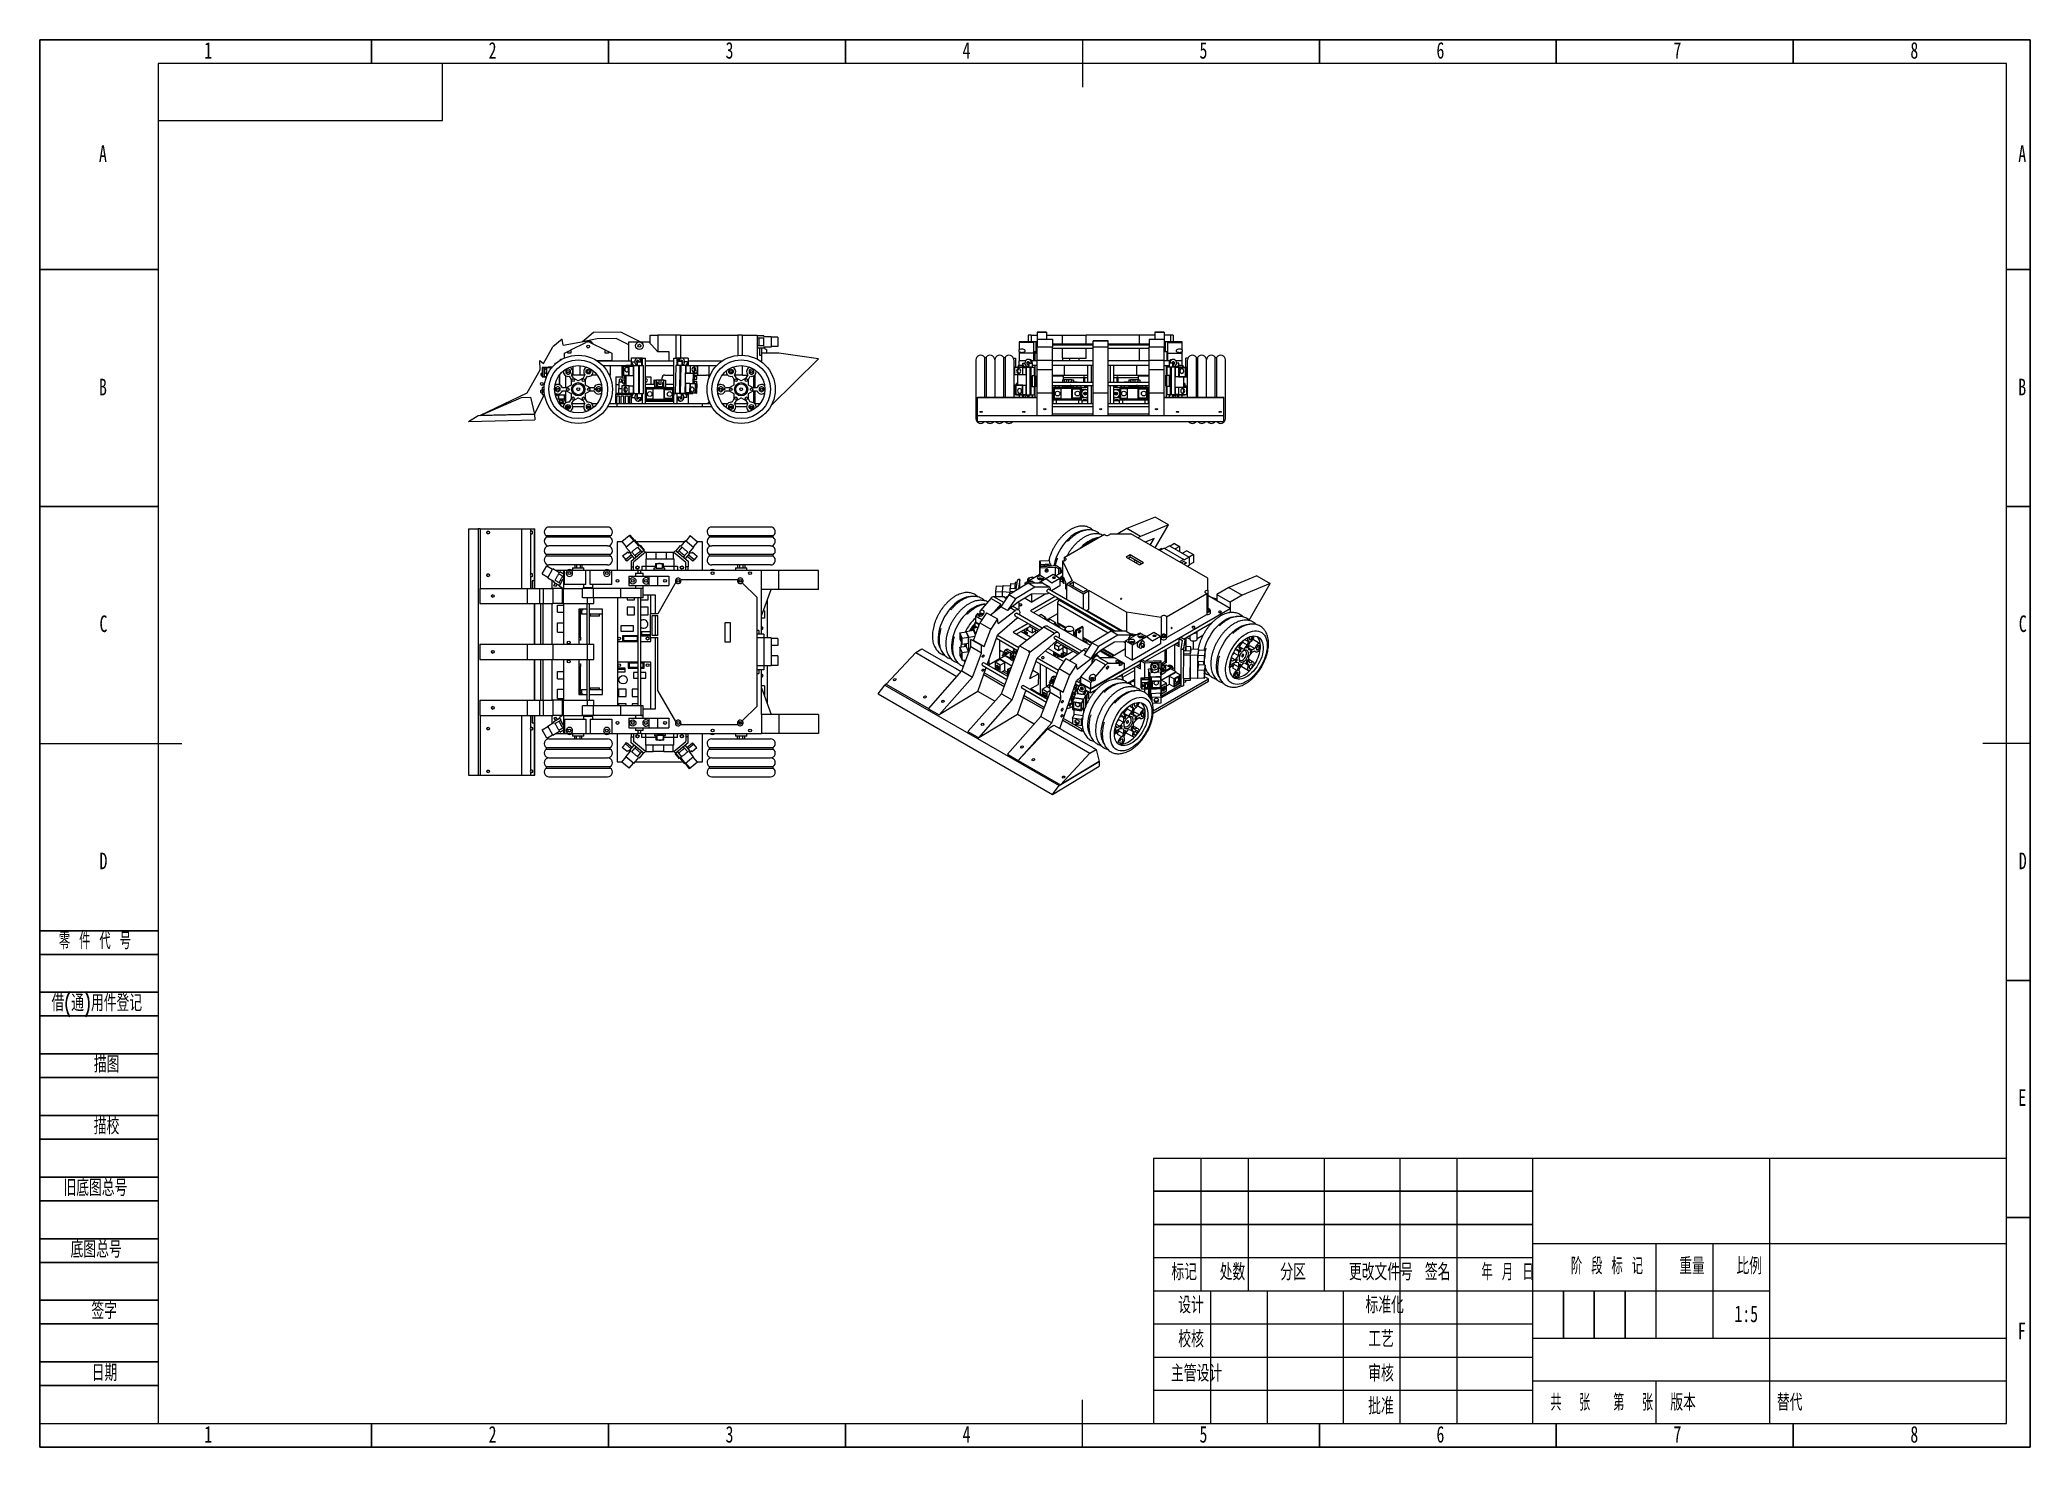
# Model space of a CAD drawing. Header units: millimetres. Extents: x 0 to 420, y 0 to 297.
import ezdxf

# ---------------------------------------------------------------- set-up
doc = ezdxf.new("R2010")
doc.units = ezdxf.units.MM
for name, color, linetype in [('10', 7, 'Continuous'), ('5', 7, 'Continuous'), ('9', 7, 'Continuous'), ('SLD-0', 7, 'Continuous')]:
    doc.layers.add(name, color=color, linetype=linetype)
doc.styles.add('SLDTEXTSTYLE0', font='TXT', dxfattribs={"width": 0.7, "bigfont": 'bigfont'})
doc.styles.add('SLDTEXTSTYLE1', font='TXT', dxfattribs={"width": 0.62, "bigfont": 'bigfont'})
doc.styles.add('SLDTEXTSTYLE2', font='TXT', dxfattribs={"width": 0.614286, "bigfont": 'bigfont'})
doc.styles.add('SLDTEXTSTYLE3', font='TXT', dxfattribs={"width": 0.6, "bigfont": 'bigfont'})
doc.styles.add('SLDTEXTSTYLE4', font='TXT', dxfattribs={"width": 0.7})

msp = doc.modelspace()

# ---------------------------------------------------------------- texts
at = {"layer": '10', "char_height": 3.5, "attachment_point": 2, "style": 'SLDTEXTSTYLE4'}
for s, insert in [('1', (35.54, 296.53)), ('2', (95.54, 296.53)), ('3', (145.54, 296.53)), ('4', (195.54, 296.53)), ('5', (245.54, 296.53)), ('6', (295.55, 296.53)), ('7', (345.55, 296.53)), ('8', (395.55, 296.53)), ('A', (13.32, 274.72)), ('A', (418.32, 274.72)), ('B', (13.32, 225.47)), ('B', (418.32, 225.47)), ('C', (13.43, 175.53)), ('C', (418.43, 175.53)), ('D', (13.43, 125.47)), ('D', (418.43, 125.47)), ('E', (418.32, 75.53)), ('1:5', (360.08, 29.9)), ('F', (418.22, 26.28)), ('1', (35.54, 4.47)), ('2', (95.54, 4.47)), ('3', (145.54, 4.47)), ('4', (195.54, 4.47)), ('5', (245.54, 4.47)), ('6', (295.55, 4.47)), ('7', (345.55, 4.47)), ('8', (395.55, 4.47))]:
    msp.add_mtext(s, dxfattribs=dict(at, insert=insert))
at = {"layer": '10', "color": 7, "char_height": 3.5}
for s, insert, attachment_point, style in [('\\M+197EB \\M+18C8F \\M+191E3 \\M+18D86', (4.02, 108.59), 1, 'SLDTEXTSTYLE2'), ('\\M+18ED8(\\M+192CA)\\M+19770\\M+18C8F\\M+1936F记', (2.47, 95.5), 1, 'SLDTEXTSTYLE0'), ('\\M+19560图', (14.11, 82.55), 2, 'SLDTEXTSTYLE0'), ('\\M+19560\\M+18D5A', (14.08, 69.52), 2, 'SLDTEXTSTYLE0'), ('\\M+18B8C\\M+192EA图总\\M+18D86', (5, 56.49), 1, 'SLDTEXTSTYLE0'), ('\\M+192EA图总\\M+18D86', (6.5, 43.49), 1, 'SLDTEXTSTYLE0'), ('标记', (241.49, 38.72), 2, 'SLDTEXTSTYLE0'), ('处\\M+19094', (251.67, 38.72), 2, 'SLDTEXTSTYLE0'), ('\\M+195AA\\M+18BE6', (264.46, 38.72), 2, 'SLDTEXTSTYLE0'), ('\\M+18D58\\M+189FC\\M+195B6\\M+18C8F\\M+18D86', (282.98, 38.72), 2, 'SLDTEXTSTYLE0'), ('签\\M+196BC', (294.97, 38.72), 2, 'SLDTEXTSTYLE0'), ('\\M+1944E \\M+18C8E \\M+193FA', (309.71, 38.72), 2, 'SLDTEXTSTYLE1'), ('阶 \\M+19269 标 记', (330.69, 39.99), 2, 'SLDTEXTSTYLE2'), ('\\M+18F64\\M+197CA', (348.63, 39.99), 2, 'SLDTEXTSTYLE0'), ('\\M+194E4\\M+197E1', (360.72, 39.99), 2, 'SLDTEXTSTYLE0'), ('签\\M+18E9A', (13.59, 30.54), 2, 'SLDTEXTSTYLE0'), ('设计', (242.93, 31.73), 2, 'SLDTEXTSTYLE0'), ('标\\M+18F79\\M+189BB', (283.79, 31.73), 2, 'SLDTEXTSTYLE0'), ('\\M+18D5A\\M+18A6A', (242.93, 24.56), 2, 'SLDTEXTSTYLE0'), ('\\M+18D48艺', (283.02, 24.6), 2, 'SLDTEXTSTYLE0'), ('\\M+193FA\\M+18AFA', (13.66, 17.44), 2, 'SLDTEXTSTYLE0'), ('\\M+18EE5\\M+18AC7设计', (244.09, 17.33), 2, 'SLDTEXTSTYLE0'), ('审\\M+18A6A', (283.02, 17.33), 2, 'SLDTEXTSTYLE0'), ('\\M+194E1\\M+18F79', (283, 10.44), 2, 'SLDTEXTSTYLE0'), ('\\M+18BA4  张', (322.96, 11.2), 2, 'SLDTEXTSTYLE3'), ('\\M+191E6  张', (336.22, 11.2), 2, 'SLDTEXTSTYLE3'), ('\\M+194C5\\M+1967B', (346.74, 11.2), 2, 'SLDTEXTSTYLE0')]:
    msp.add_mtext(s, dxfattribs=dict(at, insert=insert, attachment_point=attachment_point, style=style))
at = {"layer": 'SLD-0', "insert": (366.56, 11.2), "char_height": 3.5, "attachment_point": 1, "style": 'SLDTEXTSTYLE0'}
msp.add_mtext('\\M+191D6\\M+191E3', dxfattribs=at)

# ---------------------------------------------------------------- linework, layer by layer
at = {"color": 7, "linetype": 'Continuous', "lineweight": 15}
for p, q in [((122.61, 235.29), (116.82, 235.2)), ((126.71, 233.25), (122.61, 235.29)), ((212.46, 235.29), (210.46, 235.29)), ((210.46, 235.29), (210.46, 235.2)), ((212.46, 235.29), (212.46, 235.2)), ((237.26, 235.29), (235.26, 235.29)), ((235.26, 235.29), (235.26, 235.2)), ((237.26, 235.29), (237.26, 235.2)), ((106.28, 228.68), (108.25, 232.21)), ((110.24, 233.85), (108.25, 232.21)), ((110.45, 232.58), (110.24, 233.85)), ((110.45, 232.58), (115.5, 233.44)), ((110.7, 230.85), (111.43, 231.22)), ((111.43, 230.85), (111.43, 231.22)), ((112.07, 231.54), (115.25, 233.15)), ((112.07, 231.54), (112.07, 230.85)), ((116.82, 235.2), (114.51, 233.27)), ((117.61, 233.92), (114.51, 233.27)), ((116.15, 233.15), (119.33, 231.54)), ((121.65, 233.98), (117.61, 233.92)), ((119.33, 230.85), (119.33, 231.54)), ((119.97, 231.22), (119.97, 230.85)), ((119.97, 231.22), (120.7, 230.85)), ((124.32, 232.65), (121.65, 233.98)), ((124.32, 233.25), (126.52, 233.25)), ((124.32, 229.25), (124.32, 233.25)), ((126.52, 233.25), (128.52, 233.25)), ((128.52, 233.25), (130.32, 231.25)), ((128.81, 232.93), (128.81, 234.65)), ((128.81, 234.65), (130.41, 234.65)), ((130.32, 231.25), (132.72, 231.25)), ((130.41, 234.65), (130.41, 231.25)), ((134.19, 234.65), (130.41, 234.65)), ((132.72, 231.25), (132.72, 229.25)), ((134.19, 234.65), (134.19, 229.85)), ((135.23, 234.65), (134.19, 234.65)), ((135.23, 234.65), (135.23, 229.85)), ((135.23, 234.65), (147.29, 234.65)), ((147.29, 234.65), (147.29, 230.42)), ((148.23, 234.65), (147.29, 234.65)), ((148.23, 234.65), (148.23, 230.45)), ((148.23, 234.65), (151.35, 234.65)), ((151.35, 234.65), (151.35, 229.63)), ((152.75, 234.55), (151.35, 234.55)), ((151.75, 234.05), (151.35, 234.05)), ((151.75, 232.45), (151.35, 232.45)), ((152.75, 231.95), (151.35, 231.95)), ((151.75, 234.05), (151.75, 232.45)), ((152.75, 234.05), (151.75, 234.05)), ((152.75, 232.45), (151.75, 232.45)), ((151.95, 230.35), (151.95, 231.95)), ((152.35, 230.85), (152.35, 231.95)), ((152.75, 234.55), (152.75, 234.35)), ((154.35, 234.35), (152.75, 234.35)), ((152.75, 233.25), (152.75, 234.05)), ((152.75, 232.45), (152.75, 233.25)), ((154.35, 232.15), (152.75, 232.15)), ((152.75, 232.15), (152.75, 231.95)), ((152.98, 231.95), (152.75, 231.95)), ((153.11, 231.65), (152.98, 231.95)), ((153.35, 231.65), (153.11, 231.65)), ((153.35, 231.65), (153.35, 230.85)), ((154.35, 234.35), (154.35, 232.15)), ((155.75, 234.25), (154.35, 234.25)), ((155.75, 232.25), (154.35, 232.25)), ((155.75, 234.25), (155.75, 232.25)), ((210.26, 233.25), (206.66, 233.25)), ((206.66, 233.25), (206.66, 233.15)), ((209.66, 233.15), (206.66, 233.15)), ((206.66, 233.15), (206.66, 231.54)), ((206.66, 231.22), (206.66, 231.54)), ((206.66, 231.22), (206.66, 230.85)), ((207.86, 233.25), (209.86, 233.25)), ((208.56, 234.65), (208.56, 233.25)), ((209.17, 234.65), (208.56, 234.65)), ((209.17, 234.65), (209.17, 233.25)), ((209.17, 234.65), (210.46, 234.65)), ((209.66, 233.15), (209.66, 230.85)), ((209.66, 231.25), (210.26, 231.25)), ((209.86, 229.25), (209.86, 231.25)), ((210.46, 233.25), (210.26, 233.25)), ((212.46, 235.2), (210.46, 235.2)), ((210.46, 235.2), (210.46, 233.85)), ((210.46, 233.85), (213.66, 233.85)), ((210.46, 233.85), (210.46, 232.21)), ((210.46, 232.21), (213.66, 232.21)), ((210.46, 229.33), (210.46, 232.21)), ((212.46, 235.2), (212.46, 233.85)), ((212.46, 234.65), (215.81, 234.65)), ((213.66, 233.85), (213.66, 232.21)), ((222.26, 232.75), (213.66, 232.75)), ((222.26, 232.55), (213.66, 232.55)), ((213.66, 229.33), (213.66, 232.21)), ((213.66, 231.95), (222.26, 231.95)), ((215.81, 232.75), (215.81, 234.65)), ((215.81, 234.65), (220.81, 234.65)), ((215.81, 229.85), (215.81, 231.95)), ((220.81, 232.75), (220.81, 234.65)), ((232.01, 234.65), (220.81, 234.65)), ((220.81, 229.85), (220.81, 231.95)), ((225.46, 233.45), (222.26, 233.45)), ((222.26, 233.44), (222.26, 233.45)), ((222.26, 233.44), (225.46, 233.44)), ((222.26, 232.21), (222.26, 233.44)), ((222.26, 232.21), (225.46, 232.21)), ((222.26, 222.53), (222.26, 232.21)), ((225.46, 233.44), (225.46, 233.45)), ((225.46, 232.21), (225.46, 233.44)), ((234.06, 232.75), (225.46, 232.75)), ((234.06, 232.55), (225.46, 232.55)), ((225.46, 222.53), (225.46, 232.21)), ((225.46, 231.95), (234.06, 231.95)), ((232.01, 234.65), (232.01, 232.75)), ((235.26, 234.65), (232.01, 234.65)), ((232.01, 231.95), (232.01, 229.25)), ((234.06, 233.85), (237.26, 233.85)), ((234.06, 233.85), (234.06, 232.21)), ((234.06, 232.21), (237.26, 232.21)), ((234.06, 229.33), (234.06, 232.21)), ((237.26, 235.2), (235.26, 235.2)), ((235.26, 235.2), (235.26, 233.85)), ((237.26, 235.2), (237.26, 233.85)), ((238.56, 234.65), (237.26, 234.65)), ((237.26, 233.85), (237.26, 232.21)), ((237.46, 233.25), (237.26, 233.25)), ((237.26, 229.33), (237.26, 232.21)), ((241.06, 233.25), (237.46, 233.25)), ((237.46, 231.25), (238.06, 231.25)), ((237.86, 233.25), (239.86, 233.25)), ((237.86, 229.25), (237.86, 231.25)), ((238.06, 233.15), (241.06, 233.15)), ((238.06, 230.85), (238.06, 233.15)), ((238.56, 234.65), (238.56, 233.25)), ((239.16, 234.65), (238.56, 234.65)), ((239.16, 234.65), (239.16, 233.25)), ((241.06, 233.15), (241.06, 233.25)), ((241.06, 231.54), (241.06, 233.15)), ((241.06, 231.54), (241.06, 231.22)), ((241.06, 230.85), (241.06, 231.22)), ((102.84, 222.53), (105.55, 227.37)), ((105.55, 227.37), (105.49, 229.33)), ((105.49, 229.33), (106.28, 228.68)), ((106.01, 227.85), (106.01, 225.85)), ((107.01, 227.85), (106.01, 227.85)), ((106.96, 227.75), (106.06, 227.75)), ((106.06, 227.75), (106.06, 225.95)), ((106.4, 227.75), (106.4, 225.95)), ((106.87, 227.6), (106.86, 227.6)), ((106.96, 225.99), (106.96, 227.75)), ((107.01, 226.11), (107.01, 227.85)), ((107.01, 227.85), (108.08, 227.85)), ((107.17, 227.95), (107.17, 227.85)), ((108.16, 227.95), (107.17, 227.95)), ((108.71, 228.75), (108.97, 228.75)), ((108.71, 228.75), (108.71, 228.52)), ((110.13, 229.55), (109.97, 229.55)), ((110.7, 229.84), (110.7, 230.85)), ((111.47, 227.56), (110.97, 227.27)), ((110.97, 227.27), (110.97, 226.69)), ((112.07, 230.85), (111.43, 230.85)), ((111.97, 227.27), (111.47, 227.56)), ((111.97, 226.69), (111.97, 227.27)), ((112.55, 226.25), (112.55, 228.14)), ((113.92, 228.24), (113.92, 226.25)), ((120.7, 229.25), (117.6, 229.25)), ((117.6, 229.25), (124.81, 229.25)), ((118.8, 228.25), (119.12, 228.25)), ((118.85, 228.25), (118.85, 228.2)), ((119.12, 228.25), (120.18, 228.25)), ((119.97, 230.85), (119.33, 230.85)), ((120.18, 228.25), (123.65, 228.25)), ((120.45, 226.25), (120.45, 228.25)), ((120.7, 230.85), (120.7, 229.25)), ((122.83, 228.15), (122.83, 226.15)), ((124.36, 228.15), (122.83, 228.15)), ((124.29, 228.05), (122.91, 228.05)), ((122.91, 228.05), (122.91, 226.25)), ((123.17, 228.05), (123.17, 226.25)), ((123.61, 228.15), (123.65, 228.16)), ((123.65, 228.25), (123.65, 228.15)), ((125.34, 228.25), (123.65, 228.25)), ((123.87, 227.9), (123.78, 227.88)), ((123.78, 226.92), (123.87, 226.9)), ((124.29, 226.25), (124.29, 228.05)), ((124.36, 226.15), (124.36, 228.15)), ((124.36, 228.15), (125.26, 228.15)), ((124.81, 229.85), (124.81, 228.25)), ((126.17, 229.85), (124.81, 229.85)), ((124.91, 229.05), (125.56, 229.05)), ((124.91, 229.05), (124.91, 228.25)), ((125.26, 226.15), (125.26, 228.15)), ((125.34, 222.35), (125.34, 228.25)), ((125.34, 228.25), (126.37, 228.25)), ((126.14, 228.25), (126.14, 229.05)), ((126.14, 229.05), (126.78, 229.05)), ((126.43, 229.85), (126.17, 229.85)), ((126.37, 222.35), (126.37, 228.25)), ((126.52, 228.25), (126.37, 228.25)), ((127.19, 229.85), (126.43, 229.85)), ((126.52, 222.35), (126.52, 228.25)), ((126.52, 228.25), (127.42, 228.25)), ((126.78, 229.05), (127.04, 229.05)), ((127.04, 228.25), (127.04, 229.05)), ((127.19, 229.85), (127.81, 229.85)), ((127.42, 222.35), (127.42, 228.25)), ((127.81, 220.65), (127.81, 229.85)), ((127.81, 229.25), (133.81, 229.25)), ((127.81, 228.25), (133.81, 228.25)), ((133.81, 220.65), (133.81, 229.85)), ((133.81, 229.85), (134.43, 229.85)), ((134.18, 228.29), (134.06, 222.39)), ((135.08, 228.29), (134.18, 228.29)), ((135.19, 229.85), (134.43, 229.85)), ((134.58, 229.08), (134.57, 228.29)), ((134.84, 229.08), (134.58, 229.08)), ((135.48, 229.08), (134.84, 229.08)), ((135.08, 228.29), (134.96, 222.39)), ((135.24, 228.28), (135.08, 228.29)), ((135.24, 228.28), (135.11, 222.39)), ((135.45, 229.85), (135.19, 229.85)), ((136.26, 228.28), (135.24, 228.28)), ((136.81, 229.85), (135.45, 229.85)), ((135.48, 229.08), (135.46, 228.28)), ((136.71, 229.03), (136.06, 229.03)), ((136.26, 228.28), (136.14, 222.39)), ((137.95, 228.22), (136.26, 228.28)), ((136.34, 228.18), (136.31, 226.68)), ((137.24, 228.18), (136.34, 228.18)), ((136.69, 228.27), (136.71, 229.03)), ((136.81, 229.85), (136.81, 228.26)), ((136.81, 229.25), (144.02, 229.25)), ((137.11, 228.25), (141.44, 228.25)), ((137.24, 228.18), (137.21, 226.68)), ((138.77, 228.13), (137.24, 228.18)), ((137.95, 228.16), (137.95, 228.22)), ((137.96, 228.25), (137.96, 228.16)), ((138.79, 228.15), (138.01, 228.15)), ((138.74, 226.63), (138.77, 228.13)), ((138.79, 228.15), (138.79, 226.25)), ((141.17, 228.25), (141.17, 226.25)), ((141.44, 228.25), (142.5, 228.25)), ((142.5, 228.25), (142.82, 228.25)), ((142.77, 228.2), (142.77, 228.25)), ((148.31, 226.25), (148.31, 228.24)), ((150.15, 227.56), (149.65, 227.27)), ((149.65, 227.27), (149.65, 226.69)), ((150.65, 227.27), (150.15, 227.56)), ((150.65, 226.69), (150.65, 227.27)), ((152.31, 230.35), (151.95, 230.35)), ((151.98, 229.25), (152.31, 229.25)), ((152.31, 230.85), (152.31, 229.02)), ((155.91, 230.85), (152.31, 230.85)), ((152.31, 229.25), (152.31, 229.02)), ((154.34, 219.83), (164.29, 229.66)), ((164.29, 229.66), (155.91, 230.85)), ((197.51, 229.45), (197.51, 217.05)), ((201.51, 229.45), (201.51, 221.57)), ((205.43, 229.85), (205.92, 229.85)), ((205.51, 229.45), (205.51, 221.57)), ((205.69, 227.85), (205.69, 226.35)), ((207.42, 227.85), (205.69, 227.85)), ((205.92, 229.85), (205.92, 227.85)), ((206.3, 227.95), (206.3, 227.85)), ((208.2, 227.95), (206.3, 227.95)), ((206.46, 228.25), (206.46, 227.95)), ((206.46, 228.25), (206.66, 228.25)), ((209.66, 230.85), (206.66, 230.85)), ((206.66, 230.85), (206.66, 229.25)), ((206.66, 228.25), (206.66, 229.25)), ((208.01, 229.25), (206.66, 229.25)), ((207.36, 228.25), (206.66, 228.25)), ((207.36, 228.75), (207.86, 228.75)), ((207.36, 228.75), (207.36, 227.95)), ((207.42, 226.35), (207.42, 227.85)), ((207.42, 227.85), (208.12, 227.85)), ((208.12, 226.35), (208.12, 227.85)), ((208.2, 222.05), (208.2, 227.95)), ((208.2, 227.95), (209, 227.95)), ((208.75, 229.55), (208.55, 229.55)), ((208.74, 227.95), (208.74, 228.75)), ((208.74, 228.75), (209.24, 228.75)), ((209, 222.05), (209, 227.95)), ((209.18, 227.95), (209, 227.95)), ((209.18, 222.05), (209.18, 227.95)), ((209.18, 227.95), (209.88, 227.95)), ((209.24, 228.75), (209.44, 228.75)), ((210.46, 229.25), (209.29, 229.25)), ((209.44, 227.95), (209.44, 228.75)), ((210.02, 228.25), (209.44, 228.25)), ((209.66, 230.85), (209.66, 229.25)), ((210.46, 230.85), (209.86, 230.85)), ((209.88, 226.08), (209.88, 227.95)), ((210.02, 226.08), (210.02, 228.25)), ((210.46, 228.25), (210.02, 228.25)), ((210.05, 229.25), (210.05, 230.85)), ((213.66, 229.33), (210.46, 229.33)), ((210.46, 227.37), (210.46, 229.33)), ((213.66, 227.37), (210.46, 227.37)), ((210.46, 222.53), (210.46, 227.37)), ((213.66, 227.37), (213.66, 229.33)), ((222.26, 229.25), (213.66, 229.25)), ((222.26, 228.25), (213.66, 228.25)), ((213.66, 222.53), (213.66, 227.37)), ((215.81, 229.85), (220.81, 229.85)), ((215.81, 229.85), (215.81, 229.25)), ((216.26, 226.25), (216.26, 228.25)), ((217.31, 229.85), (217.31, 229.25)), ((219.31, 229.25), (219.31, 229.85)), ((221.06, 228.25), (221.06, 224.67)), ((234.06, 229.25), (225.46, 229.25)), ((234.06, 228.25), (225.46, 228.25)), ((226.66, 224.67), (226.66, 228.25)), ((231.46, 226.25), (231.46, 228.25)), ((237.26, 229.33), (234.06, 229.33)), ((234.06, 227.37), (234.06, 229.33)), ((237.26, 227.37), (234.06, 227.37)), ((234.06, 222.53), (234.06, 227.37)), ((237.26, 227.37), (237.26, 229.33)), ((238.43, 229.25), (237.26, 229.25)), ((237.26, 228.25), (237.71, 228.25)), ((237.26, 222.53), (237.26, 227.37)), ((237.71, 228.25), (237.71, 226.24)), ((237.71, 228.25), (238.28, 228.25)), ((237.85, 227.95), (237.85, 226.24)), ((238.55, 227.95), (237.85, 227.95)), ((238.06, 230.85), (241.06, 230.85)), ((238.06, 229.25), (238.06, 230.85)), ((238.48, 228.75), (238.28, 228.75)), ((238.28, 228.75), (238.28, 227.95)), ((238.98, 228.75), (238.48, 228.75)), ((238.55, 227.95), (238.55, 222.05)), ((238.72, 227.95), (238.55, 227.95)), ((238.72, 227.95), (238.72, 222.05)), ((239.52, 227.95), (238.72, 227.95)), ((239.17, 229.55), (238.97, 229.55)), ((238.98, 228.75), (238.98, 227.95)), ((239.52, 227.95), (239.52, 222.05)), ((241.43, 227.95), (239.52, 227.95)), ((239.61, 227.85), (239.61, 225.85)), ((240.31, 227.85), (239.61, 227.85)), ((241.06, 229.25), (239.71, 229.25)), ((240.37, 228.75), (239.87, 228.75)), ((240.31, 227.85), (240.31, 225.85)), ((242.04, 227.85), (240.31, 227.85)), ((240.37, 227.95), (240.37, 228.75)), ((241.06, 228.25), (240.37, 228.25)), ((241.95, 227.75), (240.39, 227.75)), ((240.39, 227.75), (240.39, 225.95)), ((241.06, 229.25), (241.06, 230.85)), ((241.06, 228.25), (241.06, 229.25)), ((241.06, 228.25), (241.26, 228.25)), ((241.26, 227.95), (241.26, 228.25)), ((241.43, 227.85), (241.43, 227.95)), ((241.75, 225.95), (241.75, 227.75)), ((241.8, 227.85), (241.8, 229.85)), ((242.3, 229.85), (241.8, 229.85)), ((241.95, 225.95), (241.95, 227.75)), ((242.04, 225.85), (242.04, 227.85)), ((242.21, 221.57), (242.21, 229.45)), ((246.21, 221.57), (246.21, 229.45)), ((250.21, 217.05), (250.21, 229.45)), ((106.01, 225.85), (106.9, 225.85)), ((106.01, 223.65), (106.01, 222.15)), ((106.43, 223.65), (106.01, 223.65)), ((106.06, 225.95), (106.94, 225.95)), ((106.86, 226.61), (106.87, 226.6)), ((109.32, 223.83), (108.82, 223.54)), ((108.82, 223.54), (108.82, 222.97)), ((108.82, 222.97), (109.32, 222.68)), ((109.82, 223.54), (109.32, 223.83)), ((109.32, 222.68), (109.82, 222.97)), ((109.66, 224.2), (109.66, 226.3)), ((109.76, 224.15), (109.76, 226.43)), ((109.82, 222.97), (109.82, 223.54)), ((111.07, 223.55), (110.27, 223.55)), ((110.27, 222.95), (111.07, 222.95)), ((110.92, 226.14), (110.92, 223.55)), ((110.92, 222.95), (110.92, 220.37)), ((110.97, 226.69), (111.47, 226.4)), ((112.09, 224.14), (111.07, 223.55)), ((111.07, 222.95), (112.09, 222.37)), ((111.47, 226.4), (111.97, 226.69)), ((111.69, 226), (112.09, 225.31)), ((112.09, 225.31), (112.09, 224.14)), ((112.6, 225.61), (112.2, 226.3)), ((112.23, 226.25), (112.33, 226.25)), ((115, 226.25), (112.33, 226.25)), ((113.62, 225.02), (112.6, 225.61)), ((114.63, 225.61), (113.62, 225.02)), ((115.03, 226.3), (114.63, 225.61)), ((115.15, 225.31), (115.55, 226)), ((115.15, 224.14), (115.15, 225.31)), ((116.16, 223.55), (115.15, 224.14)), ((115.15, 222.37), (116.16, 222.95)), ((116.96, 223.55), (116.16, 223.55)), ((116.16, 222.95), (116.96, 222.95)), ((117.62, 226.25), (116.46, 226.25)), ((117.92, 223.83), (117.42, 223.54)), ((117.42, 223.54), (117.42, 222.97)), ((117.42, 222.97), (117.92, 222.68)), ((118.42, 223.54), (117.92, 223.83)), ((117.92, 222.68), (118.42, 222.97)), ((118.42, 222.97), (118.42, 223.54)), ((120.16, 226.25), (120.23, 226.25)), ((120.32, 226.25), (120.23, 226.25)), ((120.32, 226.25), (120.45, 226.25)), ((120.32, 225.89), (120.32, 226.25)), ((121.55, 225.85), (122.92, 225.85)), ((121.55, 225.85), (121.55, 224.25)), ((121.55, 224.25), (122.19, 224.25)), ((121.55, 224.25), (121.55, 222.45)), ((122.12, 223.45), (122.12, 222.45)), ((122.12, 223.45), (122.83, 223.45)), ((122.19, 224.85), (122.19, 223.45)), ((122.19, 224.85), (122.92, 224.85)), ((122.83, 226.15), (124.36, 226.15)), ((122.83, 223.95), (122.83, 222.45)), ((124.36, 223.95), (122.83, 223.95)), ((122.91, 226.25), (124.29, 226.25)), ((122.92, 226.15), (122.92, 225.58)), ((123.53, 225.58), (122.92, 225.58)), ((122.92, 225.18), (122.92, 224.58)), ((123.53, 225.18), (122.92, 225.18)), ((122.92, 224.58), (123.65, 224.58)), ((123.25, 224.45), (123.25, 223.95)), ((123.25, 224.45), (123.56, 224.45)), ((123.65, 226.08), (123.3, 226.08)), ((123.3, 226.08), (123.3, 225.88)), ((123.3, 225.88), (123.65, 225.88)), ((123.65, 224.88), (123.3, 224.88)), ((123.3, 224.88), (123.3, 224.68)), ((123.3, 224.68), (123.65, 224.68)), ((123.37, 226.08), (123.37, 225.88)), ((123.37, 225.96), (123.56, 225.97)), ((123.37, 225.95), (123.56, 225.95)), ((123.37, 224.88), (123.37, 224.68)), ((123.37, 224.85), (123.56, 224.85)), ((123.53, 225.18), (123.53, 225.58)), ((123.55, 224.88), (123.55, 224.85)), ((123.56, 226.08), (123.56, 225.88)), ((123.56, 224.88), (123.56, 224.68)), ((123.56, 224.23), (123.56, 224.58)), ((123.56, 224.23), (123.65, 224.23)), ((123.65, 226.15), (123.65, 223.95)), ((124.36, 226.15), (125.26, 226.15)), ((124.36, 222.45), (124.36, 223.95)), ((124.36, 223.95), (125.26, 223.95)), ((125.26, 222.45), (125.26, 223.95)), ((127.81, 225.85), (128.95, 225.85)), ((129.74, 224.25), (127.81, 224.25)), ((127.86, 223.05), (127.81, 223.05)), ((127.83, 224.85), (128.07, 224.85)), ((130.09, 223.55), (127.86, 223.55)), ((127.86, 223.55), (127.86, 223.35)), ((133.76, 223.35), (127.86, 223.35)), ((127.86, 223.35), (127.86, 221.15)), ((127.96, 223.25), (127.96, 221.25)), ((129.46, 223.25), (127.96, 223.25)), ((128.95, 225.85), (128.95, 224.25)), ((129.46, 221.25), (129.46, 223.25)), ((129.58, 225.15), (129.58, 224.25)), ((129.74, 225.15), (129.58, 225.15)), ((129.74, 225.15), (129.74, 223.55)), ((129.74, 225.15), (130.09, 225.15)), ((130.69, 225.15), (130.09, 225.15)), ((130.09, 225.15), (130.09, 223.85)), ((130.09, 223.85), (130.19, 223.85)), ((130.09, 223.55), (130.09, 223.85)), ((130.29, 223.55), (130.09, 223.55)), ((130.39, 224.65), (130.19, 224.65)), ((130.19, 224.65), (130.19, 223.85)), ((130.19, 223.95), (130.39, 223.95)), ((130.19, 223.85), (130.39, 223.85)), ((130.29, 223.55), (130.29, 223.85)), ((131.49, 223.55), (130.29, 223.55)), ((130.39, 223.85), (130.39, 224.65)), ((130.39, 223.85), (131.39, 223.85)), ((130.69, 224.35), (130.69, 225.15)), ((131.09, 225.15), (130.69, 225.15)), ((130.69, 224.35), (131.09, 224.35)), ((131.09, 224.35), (131.09, 225.15)), ((131.69, 225.15), (131.09, 225.15)), ((131.3, 225.15), (131.3, 225.65)), ((131.59, 224.65), (131.39, 224.65)), ((131.39, 224.65), (131.39, 223.85)), ((131.59, 223.95), (131.39, 223.95)), ((131.39, 223.85), (131.59, 223.85)), ((131.49, 223.85), (131.49, 223.55)), ((131.49, 223.55), (131.69, 223.55)), ((131.59, 223.85), (131.59, 224.65)), ((131.59, 223.85), (131.69, 223.85)), ((133.66, 223.25), (131.66, 223.25)), ((131.66, 223.25), (131.66, 221.25)), ((131.69, 223.85), (131.69, 225.15)), ((131.69, 225.15), (132.04, 225.15)), ((131.69, 223.85), (131.69, 223.55)), ((133.76, 223.55), (131.69, 223.55)), ((133.56, 223.15), (131.76, 223.15)), ((131.76, 223.15), (131.76, 221.35)), ((131.9, 226.25), (133.81, 226.25)), ((132.04, 225.15), (132.04, 223.55)), ((133.81, 224.25), (132.04, 224.25)), ((133.56, 221.35), (133.56, 223.15)), ((133.66, 221.25), (133.66, 223.25)), ((133.76, 223.35), (133.76, 223.55)), ((133.76, 221.15), (133.76, 223.35)), ((133.81, 223.05), (133.76, 223.05)), ((136.26, 224.48), (136.22, 222.48)), ((137.16, 224.48), (136.26, 224.48)), ((137.21, 226.68), (136.31, 226.68)), ((136.31, 226.68), (137.84, 226.63)), ((137.16, 224.48), (137.12, 222.48)), ((138.69, 224.43), (137.16, 224.48)), ((137.24, 224.38), (137.2, 222.58)), ((137.21, 226.68), (138.74, 226.63)), ((138.62, 224.33), (137.24, 224.38)), ((138.36, 224.33), (137.24, 224.37)), ((137.72, 223.69), (137.63, 223.71)), ((137.63, 222.71), (137.72, 222.72)), ((138.74, 226.63), (137.84, 226.63)), ((137.87, 224.46), (137.92, 226.63)), ((137.87, 224.48), (138.22, 224.46)), ((138.23, 224.66), (137.88, 224.67)), ((138.16, 224.66), (137.88, 224.67)), ((138.64, 225.95), (137.9, 225.97)), ((138.25, 225.86), (137.9, 225.87)), ((137.9, 225.85), (137.99, 225.85)), ((137.9, 225.67), (138.25, 225.66)), ((138.06, 226.54), (137.91, 226.54)), ((138, 226.3), (137.91, 226.31)), ((137.96, 226.63), (137.96, 226.54)), ((137.97, 224.47), (137.97, 224.67)), ((137.99, 225.85), (138.19, 225.85)), ((137.99, 225.67), (137.99, 225.85)), ((138, 226.3), (138, 225.97)), ((138, 226.25), (140.7, 226.25)), ((138.01, 225.37), (138.63, 225.35)), ((138.01, 225.37), (138.01, 224.97)), ((138.01, 225.37), (138.56, 225.35)), ((138.01, 224.97), (138.62, 224.95)), ((138.06, 226.25), (138.06, 226.54)), ((138.16, 224.66), (138.23, 224.66)), ((138.16, 224.46), (138.16, 224.66)), ((138.19, 225.86), (138.25, 225.86)), ((138.19, 225.66), (138.19, 225.86)), ((138.22, 224.46), (138.23, 224.66)), ((138.25, 225.66), (138.25, 225.86)), ((138.32, 222.54), (138.36, 224.33)), ((138.36, 224.33), (138.62, 224.33)), ((138.56, 225.35), (138.63, 225.35)), ((138.58, 222.53), (138.62, 224.33)), ((138.61, 224.43), (138.62, 224.95)), ((138.63, 225.35), (138.64, 225.95)), ((138.65, 222.43), (138.69, 224.43)), ((141.17, 226.25), (141.3, 226.25)), ((141.39, 226.25), (141.3, 226.25)), ((141.3, 226.25), (141.3, 225.89)), ((141.39, 226.25), (141.46, 226.25)), ((143.7, 223.83), (143.2, 223.54)), ((143.2, 223.54), (143.2, 222.97)), ((143.2, 222.97), (143.7, 222.68)), ((144.2, 223.54), (143.7, 223.83)), ((143.7, 222.68), (144.2, 222.97)), ((145.16, 226.25), (144, 226.25)), ((144.2, 222.97), (144.2, 223.54)), ((145.46, 223.55), (144.66, 223.55)), ((144.66, 222.95), (145.46, 222.95)), ((146.47, 224.14), (145.46, 223.55)), ((145.46, 222.95), (146.47, 222.37)), ((146.07, 226), (146.47, 225.31)), ((146.47, 225.31), (146.47, 224.14)), ((146.99, 225.61), (146.59, 226.3)), ((148.31, 226.25), (146.62, 226.25)), ((148, 225.02), (146.99, 225.61)), ((149.01, 225.61), (148, 225.02)), ((148.31, 226.25), (149.39, 226.25)), ((149.41, 226.3), (149.01, 225.61)), ((149.53, 225.31), (149.93, 226)), ((149.53, 224.14), (149.53, 225.31)), ((150.55, 223.55), (149.53, 224.14)), ((149.53, 222.37), (150.55, 222.95)), ((149.65, 226.69), (150.15, 226.4)), ((150.15, 226.4), (150.65, 226.69)), ((151.35, 223.55), (150.55, 223.55)), ((150.55, 222.95), (151.35, 222.95)), ((150.7, 223.55), (150.7, 226.14)), ((150.7, 220.37), (150.7, 222.95)), ((150.84, 226.25), (150.91, 226.25)), ((150.91, 226.25), (150.91, 223.55)), ((150.91, 222.95), (150.91, 220.25)), ((152.3, 223.83), (151.8, 223.54)), ((151.8, 223.54), (151.8, 222.97)), ((151.8, 222.97), (152.3, 222.68)), ((152.8, 223.54), (152.3, 223.83)), ((152.3, 222.68), (152.8, 222.97)), ((152.8, 222.97), (152.8, 223.54)), ((205.51, 223.9), (205.69, 223.9)), ((205.51, 223.25), (205.69, 223.25)), ((205.51, 222.6), (205.69, 222.6)), ((205.69, 226.35), (207.42, 226.35)), ((205.69, 224.15), (205.69, 222.15)), ((207.42, 224.15), (205.69, 224.15)), ((207.33, 224.05), (205.77, 224.05)), ((205.77, 224.05), (205.77, 222.25)), ((205.97, 224.05), (205.97, 222.25)), ((206.3, 224.45), (206.11, 224.45)), ((206.11, 224.15), (206.11, 224.45)), ((206.3, 226.35), (206.3, 224.15)), ((207.33, 222.25), (207.33, 224.05)), ((207.42, 226.35), (208.12, 226.35)), ((207.42, 222.15), (207.42, 224.15)), ((207.42, 224.15), (208.12, 224.15)), ((208.12, 222.15), (208.12, 224.15)), ((209.38, 226.08), (209.38, 223.77)), ((209.9, 226.08), (209.38, 226.08)), ((209.9, 223.77), (209.38, 223.77)), ((209.88, 222.05), (209.88, 223.77)), ((209.9, 226.08), (209.9, 223.77)), ((210.1, 226.08), (209.9, 226.08)), ((209.9, 223.77), (210.1, 223.77)), ((210.02, 221.57), (210.02, 223.77)), ((210.1, 226.08), (210.1, 223.77)), ((213.66, 226.25), (221.06, 226.25)), ((215.91, 226.05), (213.66, 226.05)), ((222.26, 224.67), (213.66, 224.67)), ((213.66, 224.07), (222.26, 224.07)), ((213.66, 223.65), (213.91, 223.65)), ((213.91, 223.15), (213.66, 223.15)), ((216.14, 223.65), (213.91, 223.65)), ((213.91, 223.65), (213.91, 223.45)), ((219.81, 223.45), (213.91, 223.45)), ((213.91, 223.45), (213.91, 221.25)), ((214.01, 223.35), (214.01, 221.35)), ((215.51, 223.35), (214.01, 223.35)), ((214.36, 223.65), (214.36, 224.05)), ((215.06, 224.05), (215.06, 223.65)), ((215.51, 221.35), (215.51, 223.35)), ((215.79, 225.25), (215.79, 224.67)), ((215.79, 225.25), (216.14, 225.25)), ((215.79, 224.07), (215.79, 223.65)), ((215.91, 226.05), (215.91, 225.25)), ((216.14, 225.25), (216.14, 224.67)), ((216.74, 225.25), (216.14, 225.25)), ((216.14, 224.07), (216.14, 223.95)), ((216.14, 223.95), (216.24, 223.95)), ((216.14, 223.65), (216.14, 223.95)), ((216.34, 223.65), (216.14, 223.65)), ((216.44, 224.75), (216.24, 224.75)), ((216.24, 224.75), (216.24, 224.67)), ((216.24, 224.07), (216.24, 223.95)), ((216.24, 224.05), (216.44, 224.05)), ((216.24, 223.95), (216.44, 223.95)), ((216.34, 223.65), (216.34, 223.95)), ((217.54, 223.65), (216.34, 223.65)), ((216.44, 224.67), (216.44, 224.75)), ((216.44, 223.95), (216.44, 224.07)), ((216.44, 223.95), (217.44, 223.95)), ((216.74, 224.67), (216.74, 225.25)), ((217.14, 225.25), (216.74, 225.25)), ((217.14, 224.67), (217.14, 225.25)), ((217.74, 225.25), (217.14, 225.25)), ((217.64, 224.75), (217.44, 224.75)), ((217.44, 224.75), (217.44, 224.67)), ((217.44, 224.07), (217.44, 223.95)), ((217.64, 224.05), (217.44, 224.05)), ((217.44, 223.95), (217.64, 223.95)), ((217.54, 223.95), (217.54, 223.65)), ((217.54, 223.65), (217.74, 223.65)), ((217.64, 224.67), (217.64, 224.75)), ((217.64, 223.95), (217.64, 224.07)), ((217.64, 223.95), (217.74, 223.95)), ((219.71, 223.35), (217.71, 223.35)), ((217.71, 223.35), (217.71, 221.35)), ((217.74, 224.67), (217.74, 225.25)), ((217.74, 225.25), (218.09, 225.25)), ((217.74, 223.95), (217.74, 224.07)), ((217.74, 223.95), (217.74, 223.65)), ((219.81, 223.65), (217.74, 223.65)), ((219.61, 223.25), (217.81, 223.25)), ((217.81, 223.25), (217.81, 221.45)), ((218.09, 225.25), (218.09, 224.67)), ((218.09, 224.85), (218.88, 224.85)), ((218.09, 224.07), (218.09, 223.65)), ((218.88, 224.67), (218.88, 224.85)), ((218.88, 223.65), (218.88, 224.07)), ((219.61, 221.45), (219.61, 223.25)), ((219.64, 224.07), (219.64, 223.65)), ((219.71, 221.35), (219.71, 223.35)), ((219.81, 223.45), (219.81, 223.65)), ((219.81, 223.65), (220.76, 223.65)), ((219.81, 221.25), (219.81, 223.45)), ((220.61, 223.15), (219.81, 223.15)), ((220.24, 225.85), (220.24, 224.67)), ((220.24, 225.85), (220.46, 225.85)), ((220.46, 225.85), (220.46, 224.67)), ((220.46, 224.07), (220.46, 223.85)), ((220.46, 223.85), (221.06, 223.85)), ((220.46, 223.85), (220.46, 223.65)), ((220.46, 222.61), (220.46, 222.45)), ((221.06, 224.07), (221.06, 220.25)), ((234.06, 224.67), (225.46, 224.67)), ((225.46, 224.07), (234.06, 224.07)), ((226.66, 226.25), (234.06, 226.25)), ((226.66, 220.25), (226.66, 224.07)), ((226.66, 223.85), (227.26, 223.85)), ((226.96, 223.65), (227.91, 223.65)), ((227.91, 223.15), (227.11, 223.15)), ((227.26, 225.85), (227.26, 224.67)), ((227.26, 225.85), (227.48, 225.85)), ((227.26, 224.07), (227.26, 223.65)), ((227.26, 222.61), (227.26, 222.45)), ((227.48, 225.85), (227.48, 224.67)), ((230.14, 223.65), (227.91, 223.65)), ((227.91, 223.65), (227.91, 223.45)), ((233.81, 223.45), (227.91, 223.45)), ((227.91, 223.45), (227.91, 221.25)), ((229.51, 223.35), (228.01, 223.35)), ((228.01, 223.35), (228.01, 221.35)), ((228.08, 224.07), (228.08, 223.65)), ((228.84, 224.85), (228.84, 224.67)), ((228.84, 224.85), (229.73, 224.85)), ((228.84, 224.07), (228.84, 223.65)), ((229.51, 221.35), (229.51, 223.35)), ((229.73, 224.85), (229.79, 224.85)), ((229.79, 225.25), (229.79, 224.67)), ((229.79, 225.25), (230.14, 225.25)), ((229.79, 224.07), (229.79, 223.65)), ((230.14, 225.25), (230.14, 224.67)), ((230.74, 225.25), (230.14, 225.25)), ((230.14, 224.07), (230.14, 223.95)), ((230.14, 223.95), (230.24, 223.95)), ((230.14, 223.65), (230.14, 223.95)), ((230.34, 223.65), (230.14, 223.65)), ((230.24, 224.75), (230.24, 224.67)), ((230.44, 224.75), (230.24, 224.75)), ((230.24, 224.07), (230.24, 223.95)), ((230.24, 224.05), (230.44, 224.05)), ((230.24, 223.95), (230.44, 223.95)), ((230.34, 223.65), (230.34, 223.95)), ((231.54, 223.65), (230.34, 223.65)), ((230.44, 224.67), (230.44, 224.75)), ((230.44, 223.95), (230.44, 224.07)), ((230.44, 223.95), (231.44, 223.95)), ((230.74, 224.67), (230.74, 225.25)), ((231.14, 225.25), (230.74, 225.25)), ((231.14, 224.67), (231.14, 225.25)), ((231.74, 225.25), (231.14, 225.25)), ((231.64, 224.75), (231.44, 224.75)), ((231.44, 224.75), (231.44, 224.67)), ((231.44, 224.07), (231.44, 223.95)), ((231.64, 224.05), (231.44, 224.05)), ((231.44, 223.95), (231.64, 223.95)), ((231.54, 223.95), (231.54, 223.65)), ((231.54, 223.65), (231.74, 223.65)), ((231.64, 224.67), (231.64, 224.75)), ((231.64, 223.95), (231.64, 224.07)), ((231.64, 223.95), (231.74, 223.95)), ((231.71, 223.35), (231.71, 221.35)), ((233.71, 223.35), (231.71, 223.35)), ((231.74, 224.67), (231.74, 225.25)), ((231.74, 225.25), (232.09, 225.25)), ((231.74, 223.95), (231.74, 224.07)), ((231.74, 223.95), (231.74, 223.65)), ((233.81, 223.65), (231.74, 223.65)), ((234.06, 226.05), (231.81, 226.05)), ((231.81, 225.25), (231.81, 226.05)), ((233.61, 223.25), (231.81, 223.25)), ((231.81, 223.25), (231.81, 221.45)), ((232.09, 225.25), (232.09, 224.67)), ((232.09, 224.07), (232.09, 223.65)), ((232.66, 223.65), (232.66, 224.05)), ((233.36, 224.05), (233.36, 223.65)), ((233.61, 221.45), (233.61, 223.25)), ((233.71, 221.35), (233.71, 223.35)), ((233.81, 223.45), (233.81, 223.65)), ((233.81, 223.65), (234.06, 223.65)), ((233.81, 221.25), (233.81, 223.45)), ((234.06, 223.15), (233.81, 223.15)), ((237.83, 226.24), (237.63, 226.24)), ((237.63, 223.93), (237.63, 226.24)), ((237.63, 223.93), (237.83, 223.93)), ((237.71, 223.93), (237.71, 221.57)), ((237.83, 223.93), (237.83, 226.24)), ((237.83, 226.24), (238.35, 226.24)), ((237.83, 223.93), (238.35, 223.93)), ((237.85, 223.93), (237.85, 222.05)), ((238.35, 223.93), (238.35, 226.24)), ((240.31, 225.85), (239.61, 225.85)), ((240.31, 223.65), (239.61, 223.65)), ((239.61, 223.65), (239.61, 222.15)), ((240.31, 225.85), (242.04, 225.85)), ((240.31, 223.65), (240.31, 222.15)), ((242.04, 223.65), (240.31, 223.65)), ((240.39, 225.95), (241.95, 225.95)), ((241.43, 223.65), (241.43, 225.85)), ((241.61, 224.45), (241.43, 224.45)), ((241.61, 224.45), (241.61, 223.65)), ((242.21, 223.9), (241.61, 223.9)), ((242.04, 222.15), (242.04, 223.65)), ((242.21, 223.25), (242.04, 223.25)), ((242.21, 222.6), (242.04, 222.6)), ((92.88, 217.74), (102.84, 222.53)), ((92.9, 217.74), (101.67, 221.53)), ((101.67, 221.53), (103.53, 221.57)), ((103.53, 221.57), (104.42, 218)), ((104.42, 218.01), (106.51, 222.13)), ((106.01, 222.15), (106.5, 222.15)), ((108.76, 222.05), (109.66, 222.05)), ((109.04, 221.25), (109.51, 221.25)), ((109.51, 221.25), (109.51, 222.05)), ((109.51, 221.25), (110.37, 221.25)), ((109.59, 221.04), (109.59, 220.3)), ((109.62, 220.25), (110.78, 220.25)), ((109.66, 222.05), (109.66, 222.31)), ((109.66, 222.05), (109.76, 222.05)), ((109.76, 222.05), (109.76, 222.35)), ((109.76, 222.05), (110.92, 222.05)), ((109.97, 220.45), (110.32, 220.45)), ((110.15, 219.65), (110.48, 219.65)), ((110.37, 221.25), (110.72, 221.25)), ((110.72, 221.25), (110.72, 222.05)), ((111.25, 219.65), (111.69, 219.65)), ((112.09, 221.2), (111.69, 220.51)), ((112.09, 222.37), (112.09, 221.2)), ((112.2, 220.21), (112.6, 220.9)), ((112.23, 220.25), (115, 220.25)), ((112.46, 219.65), (114.78, 219.65)), ((112.6, 220.9), (113.62, 221.48)), ((113.62, 221.48), (114.63, 220.9)), ((114.63, 220.9), (115.03, 220.21)), ((115.15, 221.2), (115.15, 222.37)), ((115.55, 220.51), (115.15, 221.2)), ((115.77, 220.11), (115.27, 219.82)), ((115.27, 219.82), (115.27, 219.24)), ((115.27, 219.24), (115.77, 218.95)), ((115.55, 219.65), (115.99, 219.65)), ((116.27, 219.82), (115.77, 220.11)), ((115.77, 218.95), (116.27, 219.24)), ((116.27, 219.24), (116.27, 219.82)), ((116.46, 220.25), (117.62, 220.25)), ((116.76, 219.65), (117.09, 219.65)), ((119.85, 219.65), (121.81, 219.65)), ((120.16, 220.25), (121.81, 220.25)), ((120.32, 220.25), (120.32, 220.62)), ((121.55, 222.45), (122.83, 222.45)), ((121.55, 222.45), (121.55, 222.25)), ((121.55, 222.25), (124.81, 222.25)), ((121.55, 220.25), (121.55, 222.25)), ((121.75, 221.85), (122.28, 221.85)), ((121.75, 220.25), (121.75, 221.85)), ((121.81, 219.65), (121.81, 220.25)), ((121.81, 220.25), (139.81, 220.25)), ((121.81, 219.65), (139.81, 219.65)), ((122.28, 221.85), (122.28, 220.25)), ((122.67, 221.85), (123.2, 221.85)), ((122.67, 220.25), (122.67, 221.85)), ((122.83, 222.45), (124.36, 222.45)), ((123.2, 221.85), (123.2, 220.25)), ((123.6, 221.85), (124.13, 221.85)), ((123.6, 220.25), (123.6, 221.85)), ((123.65, 222.45), (123.65, 222.35)), ((123.65, 222.35), (125.34, 222.35)), ((124.13, 221.85), (124.13, 220.25)), ((124.36, 222.45), (125.26, 222.45)), ((124.52, 221.85), (124.81, 221.85)), ((124.52, 220.25), (124.52, 221.85)), ((124.81, 222.35), (124.81, 220.25)), ((124.91, 222.35), (124.91, 221.55)), ((124.91, 221.55), (125.56, 221.55)), ((125.34, 222.35), (126.37, 222.35)), ((126.14, 221.55), (126.14, 222.35)), ((126.14, 221.55), (126.78, 221.55)), ((126.17, 220.75), (126.43, 220.75)), ((126.37, 222.35), (126.52, 222.35)), ((126.52, 222.35), (127.42, 222.35)), ((126.78, 221.55), (127.04, 221.55)), ((127.04, 221.55), (127.04, 222.35)), ((127.81, 221.45), (127.86, 221.45)), ((127.81, 220.25), (127.81, 220.65)), ((133.81, 220.65), (127.81, 220.65)), ((127.86, 221.15), (133.76, 221.15)), ((127.86, 221.15), (127.86, 220.95)), ((127.86, 220.95), (133.76, 220.95)), ((127.96, 221.25), (129.46, 221.25)), ((131.66, 221.25), (133.66, 221.25)), ((131.76, 221.35), (133.56, 221.35)), ((133.76, 221.45), (133.81, 221.45)), ((133.76, 220.95), (133.76, 221.15)), ((133.81, 220.25), (133.81, 220.65)), ((134.06, 222.39), (134.44, 222.38)), ((134.96, 222.39), (134.06, 222.39)), ((134.44, 222.38), (134.43, 221.58)), ((134.69, 221.58), (134.43, 221.58)), ((135.34, 222.38), (134.44, 222.38)), ((135.33, 221.58), (134.69, 221.58)), ((134.96, 222.39), (135.11, 222.39)), ((135.04, 220.76), (135.3, 220.76)), ((136.14, 222.39), (135.11, 222.39)), ((135.29, 221.55), (135.29, 221.58)), ((135.34, 222.38), (135.33, 221.58)), ((135.34, 222.38), (135.96, 222.36)), ((136.55, 221.54), (135.91, 221.54)), ((135.96, 222.36), (136.57, 222.33)), ((136.14, 222.39), (137.83, 222.33)), ((137.12, 222.48), (136.22, 222.48)), ((136.22, 222.48), (137.75, 222.43)), ((136.55, 221.54), (136.57, 222.33)), ((136.95, 222.32), (136.57, 222.32)), ((137.83, 222.33), (136.8, 222.33)), ((136.8, 222.33), (136.95, 222.32)), ((136.81, 222.32), (136.81, 220.25)), ((136.95, 222.32), (136.95, 222.33)), ((137.12, 222.48), (138.65, 222.43)), ((137.2, 222.58), (138.58, 222.53)), ((138.65, 222.43), (137.75, 222.43)), ((137.83, 222.33), (137.83, 222.43)), ((139.81, 219.65), (139.81, 220.25)), ((139.81, 220.25), (141.46, 220.25)), ((139.81, 219.65), (141.77, 219.65)), ((141.3, 220.62), (141.3, 220.25)), ((144, 220.25), (145.16, 220.25)), ((144.53, 219.65), (144.86, 219.65)), ((145.85, 220.11), (145.35, 219.82)), ((145.35, 219.82), (145.35, 219.24)), ((145.35, 219.24), (145.85, 218.95)), ((145.63, 219.65), (146.07, 219.65)), ((146.35, 219.82), (145.85, 220.11)), ((145.85, 218.95), (146.35, 219.24)), ((146.47, 221.2), (146.07, 220.51)), ((146.35, 219.24), (146.35, 219.82)), ((146.47, 222.37), (146.47, 221.2)), ((146.59, 220.21), (146.99, 220.9)), ((146.62, 220.25), (149.39, 220.25)), ((146.84, 219.65), (149.16, 219.65)), ((146.99, 220.9), (148, 221.48)), ((148, 221.48), (149.01, 220.9)), ((149.01, 220.9), (149.41, 220.21)), ((149.53, 221.2), (149.53, 222.37)), ((149.93, 220.51), (149.53, 221.2)), ((149.67, 219.65), (150.64, 219.65)), ((150.91, 221.25), (150.7, 221.25)), ((150.7, 221.05), (150.91, 221.05)), ((150.84, 220.25), (152, 220.25)), ((150.91, 220.25), (152, 220.25)), ((151.14, 219.65), (151.47, 219.65)), ((197.86, 221.57), (198.49, 221.57)), ((197.86, 221.53), (197.86, 221.57)), ((197.86, 221.53), (210.46, 221.53)), ((197.86, 217.74), (197.86, 221.53)), ((198.83, 221.57), (207.49, 221.57)), ((205.69, 222.15), (207.42, 222.15)), ((205.77, 222.25), (207.33, 222.25)), ((206.11, 222.05), (206.11, 222.15)), ((206.11, 222.05), (206.3, 222.05)), ((206.3, 222.15), (206.3, 222.05)), ((206.3, 222.05), (208.2, 222.05)), ((206.71, 221.57), (206.71, 222.05)), ((207.36, 222.05), (207.36, 221.57)), ((207.42, 222.15), (208.12, 222.15)), ((207.83, 221.57), (210.46, 221.57)), ((208.2, 222.05), (209, 222.05)), ((208.74, 221.57), (208.74, 222.05)), ((209, 222.05), (209.18, 222.05)), ((209.18, 222.05), (209.88, 222.05)), ((209.44, 221.57), (209.44, 222.05)), ((210.46, 217.74), (210.46, 222.53)), ((210.46, 222.53), (213.66, 222.53)), ((213.66, 217.74), (213.66, 222.53)), ((213.66, 221.55), (213.91, 221.55)), ((213.66, 220.45), (213.86, 220.45)), ((213.66, 220.25), (222.26, 220.25)), ((213.66, 219.65), (222.26, 219.65)), ((213.86, 220.25), (213.86, 221.05)), ((213.86, 221.05), (214.46, 221.05)), ((213.91, 221.25), (219.81, 221.25)), ((213.91, 221.25), (213.91, 221.05)), ((214.01, 221.35), (215.51, 221.35)), ((214.46, 221.05), (214.46, 220.25)), ((214.46, 221.05), (219.26, 221.05)), ((217.71, 221.35), (219.71, 221.35)), ((217.81, 221.45), (219.61, 221.45)), ((219.26, 220.25), (219.26, 221.05)), ((219.26, 221.05), (219.86, 221.05)), ((219.81, 221.55), (220.61, 221.55)), ((219.81, 221.05), (219.81, 221.25)), ((219.86, 221.05), (219.86, 220.25)), ((220.33, 222.45), (220.9, 222.45)), ((220.33, 222.25), (220.9, 222.25)), ((222.26, 217.74), (222.26, 222.53)), ((222.26, 222.53), (225.46, 222.53)), ((225.46, 217.74), (225.46, 222.53)), ((225.46, 220.25), (234.06, 220.25)), ((225.46, 219.65), (234.06, 219.65)), ((226.83, 222.45), (227.26, 222.45)), ((226.83, 222.25), (227.4, 222.25)), ((227.11, 221.55), (227.91, 221.55)), ((227.86, 220.25), (227.86, 221.05)), ((227.86, 221.05), (228.46, 221.05)), ((227.91, 221.25), (233.81, 221.25)), ((227.91, 221.25), (227.91, 221.05)), ((228.01, 221.35), (229.51, 221.35)), ((228.46, 221.05), (228.46, 220.25)), ((228.46, 221.05), (233.26, 221.05)), ((231.71, 221.35), (233.71, 221.35)), ((231.81, 221.45), (233.61, 221.45)), ((233.26, 220.25), (233.26, 221.05)), ((233.26, 221.05), (233.86, 221.05)), ((233.81, 221.55), (234.06, 221.55)), ((233.81, 221.05), (233.81, 221.25)), ((233.86, 221.05), (233.86, 220.25)), ((233.86, 220.45), (234.06, 220.45)), ((234.06, 217.74), (234.06, 222.53)), ((234.06, 222.53), (237.26, 222.53)), ((237.26, 217.74), (237.26, 222.53)), ((237.26, 221.57), (239.89, 221.57)), ((237.26, 221.53), (249.86, 221.53)), ((238.55, 222.05), (237.85, 222.05)), ((238.28, 222.05), (238.28, 221.57)), ((238.55, 222.05), (238.72, 222.05)), ((239.52, 222.05), (238.72, 222.05)), ((238.98, 222.05), (238.98, 221.57)), ((239.52, 222.05), (241.43, 222.05)), ((240.31, 222.15), (239.61, 222.15)), ((240.23, 221.57), (248.89, 221.57)), ((240.31, 222.15), (242.04, 222.15)), ((240.37, 221.57), (240.37, 222.05)), ((241.01, 222.05), (241.01, 221.57)), ((241.43, 222.05), (241.43, 222.15)), ((241.43, 222.05), (241.61, 222.05)), ((241.61, 222.15), (241.61, 222.05)), ((249.23, 221.57), (249.86, 221.57)), ((249.86, 221.53), (249.86, 221.57)), ((249.86, 217.74), (249.86, 221.53)), ((90.45, 216.48), (92.5, 217.73)), ((90.45, 216.48), (104.45, 216.8)), ((92.5, 217.73), (104.42, 218)), ((104.42, 218), (92.9, 217.74)), ((104.42, 218), (104.45, 216.8)), ((197.86, 217.74), (210.46, 217.74)), ((197.86, 217.74), (197.86, 217.73)), ((197.86, 217.73), (249.86, 217.73)), ((197.86, 216.48), (197.86, 217.73)), ((197.86, 216.48), (249.86, 216.48)), ((210.46, 217.74), (213.66, 217.74)), ((222.26, 218), (213.66, 218)), ((222.26, 217.74), (225.46, 217.74)), ((234.06, 218), (225.46, 218)), ((234.06, 217.74), (237.26, 217.74)), ((237.26, 217.74), (249.86, 217.74)), ((249.86, 217.73), (249.86, 217.74)), ((249.86, 216.48), (249.86, 217.73)), ((90.45, 193.83), (90.45, 141.83)), ((90.45, 193.83), (92.5, 193.83)), ((92.5, 193.83), (92.5, 141.83)), ((92.9, 193.83), (92.5, 193.83)), ((92.9, 193.83), (92.9, 181.23)), ((92.9, 193.83), (101.67, 193.83)), ((101.67, 193.83), (101.67, 181.23)), ((101.67, 193.83), (103.53, 193.83)), ((103.53, 193.83), (103.53, 193.2)), ((103.53, 193.83), (104.42, 193.83)), ((104.42, 193.83), (104.42, 182.83)), ((104.42, 193.39), (104.42, 193.83)), ((104.42, 193.83), (104.45, 193.83)), ((104.45, 193.39), (104.45, 193.83)), ((119.82, 194.18), (107.42, 194.18)), ((142.63, 194.18), (141.8, 194.18)), ((154.2, 194.18), (142.63, 194.18)), ((229.4, 193.84), (227.5, 192.74)), ((235.33, 196.29), (229.4, 193.84)), ((232.23, 192.21), (229.4, 193.84)), ((238.16, 194.66), (232.23, 192.21)), ((238.16, 194.66), (235.33, 196.29)), ((235.33, 189.8), (238.16, 194.66)), ((103.53, 192.87), (103.53, 184.2)), ((104.42, 184.39), (104.42, 192.67)), ((104.45, 184.39), (104.45, 192.67)), ((118.99, 190.18), (107.42, 190.18)), ((119.82, 190.18), (107.42, 190.18)), ((119.82, 190.18), (118.99, 190.18)), ((121.81, 191.03), (121.81, 185.03)), ((122.91, 191.03), (121.81, 191.03)), ((122.85, 191.1), (124.38, 192.38)), ((122.85, 191.1), (123.75, 190.03)), ((123.67, 189.96), (125.36, 191.37)), ((123.67, 189.96), (124.7, 188.74)), ((124.38, 192.38), (124.41, 192.41)), ((124.38, 192.38), (125.28, 191.31)), ((124.41, 192.41), (124.46, 192.45)), ((124.41, 192.41), (125.31, 191.34)), ((124.46, 192.45), (124.5, 192.48)), ((124.46, 192.45), (125.36, 191.38)), ((124.5, 192.48), (125.4, 191.41)), ((125.36, 191.37), (125.48, 191.48)), ((125.36, 191.37), (126.38, 190.15)), ((125.48, 191.48), (126.5, 190.25)), ((136, 191.03), (125.85, 191.03)), ((126.14, 189.94), (126.15, 189.96)), ((126.14, 189.94), (126.78, 189.18)), ((126.15, 189.96), (127.05, 188.88)), ((126.38, 190.15), (126.54, 190.28)), ((126.54, 190.28), (126.66, 190.38)), ((126.54, 190.28), (127.44, 189.21)), ((126.66, 190.38), (127.56, 189.31)), ((126.78, 189.18), (127.04, 188.87)), ((127.19, 189), (127.44, 189.21)), ((127.44, 189.21), (127.56, 189.31)), ((135.1, 190.26), (134.2, 189.19)), ((134.2, 189.19), (134.43, 189)), ((134.84, 189.18), (134.58, 188.87)), ((135.48, 189.94), (134.84, 189.18)), ((135.1, 190.26), (135.25, 190.14)), ((136.28, 191.36), (135.25, 190.14)), ((136.28, 191.36), (137.96, 189.95)), ((137.26, 192.37), (136.36, 191.3)), ((137.96, 189.95), (136.94, 188.72)), ((137.26, 192.37), (138.79, 191.08)), ((138.79, 191.08), (137.89, 190.01)), ((139.81, 191.03), (138.75, 191.03)), ((139.81, 185.03), (139.81, 191.03)), ((142.63, 190.18), (141.8, 190.18)), ((154.2, 190.18), (141.8, 190.18)), ((154.2, 190.18), (142.63, 190.18)), ((216.12, 187.73), (224.65, 192.65)), ((225.83, 192.74), (230.23, 192.74)), ((246.44, 183.38), (230.23, 192.74)), ((232.23, 192.21), (231.69, 191.9)), ((235.13, 191.76), (233.27, 190.99)), ((234.33, 190.37), (235.13, 191.76)), ((236.68, 189.67), (236.11, 189.35)), ((237.24, 189.75), (236.32, 189.22)), ((236.68, 189.67), (236.89, 189.55)), ((237.24, 189.75), (241.41, 187.35)), ((238.37, 190.24), (237.38, 189.67)), ((238.37, 190.24), (242.55, 187.84)), ((239.43, 190.69), (238.52, 190.16)), ((239.43, 190.69), (240.5, 190.08)), ((240.5, 190.08), (239.58, 189.55)), ((240.5, 190.08), (240.5, 189.02)), ((242.05, 189.18), (241.13, 188.65)), ((242.05, 189.18), (243.47, 188.37)), ((106.01, 184.28), (107.01, 186.01)), ((107.01, 186.01), (108.22, 185.31)), ((107.17, 183.49), (108.27, 185.4)), ((118.99, 186.18), (107.42, 186.18)), ((108.27, 185.4), (109.66, 184.6)), ((110.61, 185.03), (108.9, 185.03)), ((110.7, 185.03), (110.61, 185.03)), ((110.61, 183.5), (110.61, 185.03)), ((110.7, 182.03), (110.7, 185.03)), ((111.43, 185.03), (110.7, 185.03)), ((111.43, 185.03), (112.07, 185.03)), ((115.25, 185.03), (112.07, 185.03)), ((112.42, 185.58), (112.42, 185.03)), ((112.42, 185.58), (114.82, 185.58)), ((112.87, 186.18), (112.87, 185.58)), ((113.24, 186.18), (113.24, 185.58)), ((113.99, 186.18), (113.99, 185.58)), ((114.37, 186.18), (114.37, 185.58)), ((114.82, 185.03), (114.82, 185.58)), ((115.25, 182.03), (115.25, 185.03)), ((116.15, 185.03), (115.25, 185.03)), ((116.15, 182.03), (116.15, 185.03)), ((119.33, 185.03), (116.15, 185.03)), ((119.82, 186.18), (118.99, 186.18)), ((119.33, 185.03), (119.97, 185.03)), ((120.7, 185.03), (119.97, 185.03)), ((120.7, 182.03), (120.7, 185.03)), ((126.22, 185.03), (120.7, 185.03)), ((122.98, 188.08), (123.98, 188.91)), ((122.98, 188.08), (123.62, 187.31)), ((123.62, 187.3), (124.8, 188.3)), ((123.87, 187), (123.62, 187.3)), ((125.06, 187.99), (123.87, 187)), ((123.98, 188.92), (124, 188.93)), ((124.11, 188.76), (123.98, 188.92)), ((123.98, 188.92), (123.98, 188.91)), ((123.98, 188.91), (124.13, 188.73)), ((123.98, 188.91), (123.98, 188.91)), ((124.11, 188.76), (123.98, 188.91)), ((124.01, 188.94), (124, 188.93)), ((124.13, 188.78), (124, 188.93)), ((124.14, 188.78), (124.01, 188.94)), ((124.01, 188.94), (124.01, 188.94)), ((124.01, 188.94), (124.16, 188.76)), ((124.11, 188.76), (124.11, 188.76)), ((124.45, 188.83), (124.13, 188.74)), ((124.44, 188.82), (124.13, 188.73)), ((124.13, 188.78), (124.14, 188.78)), ((124.13, 188.74), (124.13, 188.73)), ((124.16, 188.76), (124.47, 188.85)), ((124.16, 188.76), (124.47, 188.85)), ((124.16, 188.76), (124.16, 188.76)), ((124.16, 188.75), (124.16, 188.76)), ((124.45, 188.83), (124.44, 188.82)), ((124.59, 188.65), (124.44, 188.82)), ((124.6, 188.65), (124.45, 188.83)), ((124.47, 188.85), (124.62, 188.67)), ((124.47, 188.85), (124.47, 188.85)), ((124.47, 188.85), (124.62, 188.67)), ((124.55, 188.61), (124.7, 188.74)), ((124.55, 188.61), (125.45, 187.53)), ((124.81, 187), (127.19, 189)), ((124.81, 187), (124.81, 185.77)), ((124.81, 185.77), (125.31, 185.77)), ((124.81, 185.77), (124.81, 185.03)), ((124.91, 188.91), (125.56, 188.15)), ((127.81, 188.86), (125.31, 186.77)), ((125.31, 185.77), (125.31, 186.77)), ((125.31, 185.03), (125.31, 185.77)), ((125.56, 188.15), (125.81, 187.84)), ((126.22, 185.03), (126.22, 184.43)), ((126.82, 185.03), (126.22, 185.03)), ((126.82, 184.43), (126.82, 185.03)), ((152.31, 185.03), (126.82, 185.03)), ((127.06, 185.9), (127.06, 185.03)), ((127.06, 185.9), (127.86, 185.9)), ((127.81, 188.86), (127.96, 188.86)), ((127.86, 187.5), (133.76, 187.5)), ((127.86, 187.5), (127.86, 185.9)), ((127.86, 185.9), (127.86, 185.03)), ((127.86, 185.9), (129.93, 185.9)), ((127.96, 188.9), (129.96, 188.9)), ((127.96, 188.9), (127.96, 187.5)), ((129.58, 185.5), (129.58, 185.1)), ((129.93, 185.5), (129.58, 185.5)), ((131.88, 185.1), (129.58, 185.1)), ((129.58, 185.03), (129.58, 185.1)), ((129.93, 186.5), (129.93, 185.5)), ((129.93, 186.5), (130.53, 186.5)), ((129.96, 188.9), (129.96, 187.5)), ((129.96, 188.86), (132.16, 188.86)), ((130.53, 186.4), (130.03, 186.4)), ((130.03, 186.4), (130.03, 185.5)), ((130.03, 186.3), (130.23, 186.3)), ((130.03, 185.5), (131.43, 185.5)), ((130.23, 186.3), (130.23, 186.4)), ((130.53, 186.5), (130.53, 186.4)), ((130.93, 186.5), (130.53, 186.5)), ((130.93, 186.4), (130.53, 186.4)), ((130.93, 186.4), (130.93, 186.5)), ((130.93, 186.5), (131.53, 186.5)), ((131.43, 186.4), (130.93, 186.4)), ((131.23, 186.4), (131.23, 186.3)), ((131.43, 186.3), (131.23, 186.3)), ((131.43, 185.5), (131.43, 186.4)), ((131.53, 186.5), (131.53, 185.5)), ((131.53, 185.9), (133.76, 185.9)), ((131.88, 185.5), (131.53, 185.5)), ((131.88, 185.1), (131.88, 185.5)), ((131.88, 185.03), (131.88, 185.1)), ((132.16, 188.9), (132.16, 187.5)), ((132.16, 188.9), (133.66, 188.9)), ((133.66, 188.9), (133.66, 187.5)), ((133.66, 188.86), (133.81, 188.86)), ((133.76, 187.5), (133.76, 185.9)), ((133.76, 185.9), (133.76, 185.03)), ((133.76, 185.9), (134.56, 185.9)), ((133.81, 188.86), (136.31, 186.77)), ((134.43, 189), (136.81, 187)), ((134.56, 185.9), (134.56, 185.03)), ((136.06, 188.15), (135.81, 187.84)), ((136.71, 188.91), (136.06, 188.15)), ((137.09, 188.59), (136.19, 187.52)), ((136.31, 185.77), (136.31, 186.77)), ((136.81, 185.77), (136.31, 185.77)), ((136.31, 185.03), (136.31, 185.77)), ((137.8, 186.95), (136.58, 187.98)), ((136.81, 187), (136.81, 185.77)), ((136.81, 185.03), (136.81, 185.77)), ((138.06, 187.26), (136.83, 188.29)), ((136.94, 188.72), (137.09, 188.59)), ((137.24, 188.77), (137.09, 188.59)), ((137.56, 188.68), (137.24, 188.77)), ((137.71, 188.86), (137.56, 188.68)), ((137.71, 188.86), (138.7, 188.02)), ((138.06, 187.26), (137.8, 186.95)), ((138.7, 188.02), (138.06, 187.26)), ((154.2, 186.18), (141.8, 186.18)), ((146.8, 185.58), (146.8, 185.03)), ((146.8, 185.58), (148, 185.58)), ((147.25, 186.18), (147.25, 185.58)), ((147.63, 186.18), (147.63, 185.58)), ((148, 185.58), (149.2, 185.58)), ((148.38, 186.18), (148.38, 185.58)), ((148.75, 186.18), (148.75, 185.58)), ((149.2, 185.03), (149.2, 185.58)), ((152.31, 181.03), (152.31, 185.03)), ((155.91, 185.03), (152.31, 185.03)), ((155.91, 181.03), (155.91, 185.03)), ((164.29, 185.03), (155.91, 185.03)), ((164.29, 181.03), (164.29, 185.03)), ((210.99, 185.36), (211.04, 184.99)), ((210.99, 185.36), (211.04, 185.36)), ((210.99, 184.07), (210.99, 185.36)), ((211.03, 187.02), (213.02, 187.12)), ((211.03, 185.38), (211.03, 187.02)), ((211.03, 187.02), (211.14, 186.29)), ((211.03, 185.38), (211.03, 185.36)), ((211.04, 185.64), (211.04, 184.04)), ((211.05, 186.29), (213.24, 186.4)), ((211.05, 186.29), (211.13, 185.78)), ((211.05, 185.68), (211.05, 186.29)), ((211.07, 185.57), (214.32, 185.73)), ((211.07, 184.02), (211.07, 185.57)), ((211.41, 185.87), (214.51, 186.03)), ((211.49, 185.88), (211.49, 186.04)), ((211.49, 186.04), (211.51, 185.88)), ((213.02, 187.12), (213.13, 186.39)), ((213.08, 186.12), (213.1, 185.96)), ((213.24, 186.4), (213.31, 185.97)), ((215.02, 185.33), (214.32, 185.73)), ((214.32, 183.94), (214.32, 185.73)), ((214.51, 186.03), (215.37, 185.53)), ((215.37, 185.53), (215.02, 185.33)), ((215.02, 184.23), (215.02, 185.33)), ((215.37, 184.44), (215.37, 185.53)), ((215.82, 187.06), (217.84, 182.8)), ((215.82, 187.06), (215.82, 183.14)), ((216.12, 187.73), (216.12, 187.06)), ((230.06, 188.29), (229.21, 187.8)), ((229.21, 187.8), (232.04, 186.17)), ((230.06, 187.8), (229.63, 187.56)), ((232.89, 186.66), (230.06, 188.29)), ((230.06, 187.8), (230.06, 188.29)), ((232.46, 186.41), (230.06, 187.8)), ((232.04, 186.17), (232.89, 186.66)), ((241.41, 187.35), (240.5, 186.81)), ((241.41, 186.94), (240.85, 186.61)), ((242.55, 187.84), (241.41, 187.18)), ((241.41, 187.35), (241.41, 187.18)), ((241.41, 186.94), (241.98, 186.61)), ((241.98, 186.61), (241.41, 186.28)), ((242.55, 186.04), (242.19, 185.83)), ((243.47, 188.37), (242.55, 187.84)), ((242.55, 187.84), (242.55, 186.04)), ((243.47, 186.73), (242.55, 186.2)), ((243.47, 188.37), (243.47, 186.73)), ((92.88, 181.23), (92.88, 178.03)), ((92.88, 181.23), (102.84, 181.23)), ((102.84, 181.23), (102.84, 178.03)), ((102.84, 181.23), (105.49, 181.23)), ((103.53, 183.87), (103.53, 181.23)), ((104.42, 182.83), (103.92, 182.83)), ((103.92, 182.83), (103.92, 181.23)), ((104.42, 181.23), (104.42, 183.67)), ((104.45, 181.23), (104.45, 183.67)), ((105.49, 178.03), (105.49, 181.23)), ((105.49, 181.23), (106.28, 181.23)), ((106.01, 184.28), (107.22, 183.58)), ((106.28, 178.03), (106.28, 181.23)), ((106.28, 181.23), (108.25, 181.23)), ((107.17, 183.49), (108.56, 182.69)), ((108.01, 183.01), (108.01, 181.23)), ((108.25, 181.23), (108.25, 178.03)), ((110.24, 181.23), (108.25, 181.23)), ((108.46, 182.52), (108.56, 182.69)), ((108.46, 182.52), (109.67, 181.82)), ((108.5, 181.8), (108.8, 182.32)), ((108.85, 181.6), (108.5, 181.8)), ((108.71, 182.95), (109.57, 182.45)), ((109.15, 182.12), (108.85, 181.6)), ((109.51, 184.34), (110.37, 183.84)), ((109.57, 182.45), (109.92, 182.25)), ((109.59, 181.68), (109.92, 182.25)), ((110.35, 181.23), (109.59, 181.68)), ((109.66, 184.6), (109.76, 184.77)), ((109.76, 184.77), (110.61, 184.28)), ((110.24, 181.23), (110.24, 178.03)), ((110.45, 181.23), (110.24, 181.23)), ((110.37, 183.84), (110.61, 183.7)), ((110.45, 181.23), (110.45, 178.03)), ((110.45, 181.23), (114.51, 181.23)), ((110.61, 181.23), (110.61, 183.45)), ((115.25, 182.03), (110.7, 182.03)), ((114.51, 179.23), (114.51, 181.23)), ((116.82, 181.23), (114.51, 181.23)), ((114.7, 182.03), (114.7, 181.43)), ((120.7, 182.03), (116.15, 182.03)), ((116.7, 181.43), (116.7, 182.03)), ((116.82, 179.23), (116.82, 181.23)), ((122.61, 181.23), (116.82, 181.23)), ((122.61, 179.23), (122.61, 181.23)), ((126.86, 181.23), (122.61, 181.23)), ((124.32, 183.83), (124.32, 181.83)), ((124.32, 183.83), (126.52, 183.83)), ((124.32, 181.83), (126.52, 181.83)), ((125.72, 184.43), (125.72, 183.83)), ((125.72, 184.43), (127.32, 184.43)), ((125.72, 181.83), (125.72, 181.23)), ((126.52, 183.83), (128.52, 183.83)), ((126.52, 181.83), (128.52, 181.83)), ((127.32, 181.23), (126.86, 181.23)), ((126.88, 179.23), (126.88, 181.23)), ((126.88, 179.23), (126.88, 181.23)), ((127.32, 181.23), (126.88, 181.23)), ((127.32, 183.83), (127.32, 184.43)), ((127.32, 181.23), (127.32, 181.83)), ((127.32, 179.23), (127.32, 181.23)), ((128.52, 183.83), (128.52, 183.13)), ((128.52, 183.83), (130.32, 183.83)), ((128.52, 182.53), (128.52, 181.83)), ((128.52, 181.83), (130.32, 181.83)), ((130.32, 183.83), (130.32, 181.83)), ((130.32, 183.83), (132.72, 183.83)), ((130.32, 181.83), (132.72, 181.83)), ((134.19, 182.53), (130.41, 175.88)), ((132.72, 183.83), (132.72, 181.83)), ((135.23, 183.13), (147.29, 183.13)), ((147.51, 182.78), (148.11, 182.78)), ((148.23, 182.41), (151.35, 179.3)), ((155.91, 181.03), (152.31, 181.03)), ((152.31, 175.43), (154.31, 181.03)), ((152.31, 171.58), (152.31, 181.03)), ((164.29, 181.03), (155.91, 181.03)), ((201.74, 180.6), (201.91, 181.79)), ((201.91, 181.79), (203.29, 181.72)), ((203.12, 180.55), (203.31, 181.86)), ((203.31, 181.86), (204.87, 181.78)), ((208.54, 182.32), (204.45, 179.88)), ((204.74, 180.64), (204.74, 181.28)), ((204.74, 181.28), (205.74, 181.23)), ((204.74, 180.64), (205.66, 180.6)), ((204.88, 182.24), (205.79, 182.19)), ((206.23, 182.49), (205.85, 182.51)), ((209.96, 181.5), (205.86, 179.06)), ((206.02, 181.13), (206.29, 182.92)), ((206.02, 181.13), (206.02, 180.82)), ((206.02, 181.13), (206.29, 180.98)), ((206.82, 183.12), (206.54, 181.24)), ((206.64, 181.18), (206.54, 181.24)), ((206.82, 181.29), (206.82, 183.12)), ((207.91, 182.42), (209.47, 183.31)), ((207.91, 182.42), (208.32, 182.18)), ((207.91, 181.94), (207.91, 182.42)), ((208.47, 182.89), (208.53, 182.86)), ((211.56, 182.33), (208.54, 182.32)), ((209.96, 181.5), (208.54, 182.32)), ((208.83, 183.38), (208.77, 183.41)), ((209.7, 183.45), (209.45, 183.6)), ((209.47, 183.31), (210.88, 184.13)), ((212.97, 181.51), (209.96, 181.5)), ((210.59, 182.32), (210.88, 182.5)), ((210.68, 183.26), (210.63, 183.23)), ((210.88, 184.13), (211.38, 183.84)), ((210.88, 182.5), (212.3, 183.31)), ((211.71, 182.29), (211.28, 182.54)), ((212.97, 181.51), (211.56, 182.33)), ((212.97, 181.51), (211.56, 182.33)), ((211.56, 182.33), (211.56, 182.33)), ((213.12, 181.48), (211.71, 182.29)), ((211.8, 183.6), (212.3, 183.31)), ((212.3, 183.31), (213.85, 184.21)), ((212.3, 183.31), (213.57, 182.42)), ((228.19, 172.2), (212.87, 181.04)), ((212.97, 181.51), (212.97, 181.51)), ((215.27, 181.76), (213.45, 180.71)), ((213.57, 182.42), (215.27, 183.4)), ((213.85, 184.21), (215.27, 183.4)), ((215.82, 184.69), (214.42, 183.88)), ((215.27, 183.4), (215.27, 181.76)), ((215.37, 183.47), (215.37, 182.98)), ((215.82, 183.14), (215.82, 182.65)), ((215.82, 182.65), (216, 182.27)), ((216.53, 182.47), (216, 183.58)), ((216, 183.58), (216, 182.27)), ((216.53, 182.36), (216, 182.27)), ((216.53, 181.16), (216.53, 182.47)), ((216.53, 181.16), (216.71, 180.77)), ((217.84, 182.8), (216.71, 182.15)), ((216.71, 182.15), (220.25, 180.1)), ((216.71, 178.83), (216.71, 182.15)), ((217.28, 182.15), (218.13, 182.64)), ((220.25, 180.43), (217.28, 182.15)), ((221.1, 180.92), (218.13, 182.64)), ((218.13, 181.66), (218.13, 182.64)), ((221.1, 180.92), (220.25, 180.43)), ((220.25, 180.1), (221.38, 180.76)), ((229.3, 176.19), (221.38, 180.76)), ((221.38, 176.84), (221.38, 180.76)), ((246.44, 180.84), (246.44, 183.38)), ((246.44, 180.84), (246.44, 176.92)), ((250.9, 181.43), (248.35, 179.96)), ((256.82, 183.88), (250.9, 181.43)), ((250.9, 181.43), (253.73, 179.8)), ((259.65, 182.25), (253.73, 179.8)), ((255.17, 174.54), (259.65, 182.25)), ((256.82, 183.88), (259.65, 182.25)), ((92.88, 178.03), (102.84, 178.03)), ((102.84, 178.03), (105.49, 178.03)), ((104.42, 169.43), (104.42, 178.03)), ((104.45, 169.43), (104.45, 178.03)), ((105.49, 178.03), (106.28, 178.03)), ((105.65, 178.03), (105.65, 169.43)), ((106.25, 169.43), (106.25, 178.03)), ((106.28, 178.03), (108.25, 178.03)), ((108.01, 178.03), (108.01, 169.43)), ((110.24, 178.03), (108.25, 178.03)), ((109.21, 176.18), (109.21, 177.68)), ((109.21, 177.68), (110.61, 177.68)), ((110.45, 178.03), (110.24, 178.03)), ((110.45, 178.03), (115.5, 178.03)), ((110.61, 169.43), (110.61, 178.03)), ((115.4, 176.83), (113.71, 176.83)), ((113.71, 176.83), (113.71, 169.43)), ((114.11, 170.93), (114.11, 176.83)), ((114.32, 176.63), (114.32, 175.78)), ((114.43, 176.63), (114.32, 176.63)), ((116.82, 179.23), (114.51, 179.23)), ((115.4, 178.03), (115.4, 169.43)), ((115.5, 178.03), (116.9, 178.03)), ((116, 169.43), (116, 178.03)), ((118.71, 176.83), (116, 176.83)), ((122.61, 179.23), (116.82, 179.23)), ((116.9, 178.03), (116.9, 179.23)), ((118.71, 158.83), (118.71, 176.83)), ((121.91, 179.23), (121.91, 156.43)), ((126.88, 179.23), (122.61, 179.23)), ((123.92, 179.23), (123.92, 178.79)), ((123.92, 178.79), (125.52, 178.79)), ((125.52, 177.28), (123.92, 177.28)), ((123.92, 177.28), (123.92, 175.68)), ((125.52, 178.79), (125.52, 179.23)), ((125.52, 175.68), (125.52, 177.28)), ((126.22, 179.23), (126.22, 156.43)), ((126.82, 156.43), (126.82, 179.23)), ((126.82, 178.79), (128.38, 178.79)), ((128.38, 177.28), (126.82, 177.28)), ((127.32, 179.23), (126.88, 179.23)), ((126.88, 179.23), (126.88, 179.23)), ((129.91, 179.83), (127.32, 179.83)), ((128.38, 178.79), (128.38, 179.83)), ((128.38, 175.68), (128.38, 177.28)), ((128.95, 175.88), (128.95, 179.83)), ((129.91, 175.88), (129.91, 179.83)), ((151.35, 156.37), (151.35, 179.3)), ((152.91, 176.48), (152.68, 176.48)), ((152.91, 176.48), (152.91, 174.98)), ((153.51, 178.79), (153.51, 170.78)), ((200.65, 179.12), (198.4, 176.51)), ((198.4, 175.95), (198.4, 176.51)), ((200.58, 175.64), (202.81, 177.36)), ((202.77, 177.89), (200.65, 179.12)), ((203.54, 179.47), (201.29, 179.48)), ((202.77, 177.89), (201.32, 176.21)), ((201.74, 179.48), (201.74, 180.6)), ((201.74, 180.6), (203.12, 180.53)), ((202.21, 173.84), (205.78, 176.6)), ((204.45, 179.88), (202.81, 177.36)), ((204.23, 176.54), (202.81, 177.36)), ((203.12, 180.55), (204.72, 180.47)), ((203.13, 179.47), (203.12, 180.55)), ((203.54, 179.47), (203.54, 179.36)), ((203.92, 179.13), (203.99, 179.17)), ((204.18, 179.47), (203.99, 179.47)), ((203.99, 179.17), (203.99, 179.47)), ((205.86, 179.06), (204.23, 176.54)), ((206.42, 178.34), (204.23, 176.54)), ((205.86, 179.06), (204.45, 179.88)), ((204.7, 180.35), (204.72, 180.47)), ((204.7, 180.35), (205.19, 180.32)), ((204.7, 180.03), (204.7, 180.35)), ((206.52, 176.75), (205.33, 177.44)), ((206.63, 178.24), (206.31, 178.24)), ((206.41, 176.81), (206.63, 176.94)), ((209.28, 180.04), (206.42, 178.34)), ((206.63, 178.24), (206.44, 178.35)), ((206.63, 176.94), (206.63, 178.24)), ((207.91, 179.15), (207.91, 179.23)), ((207.91, 179.15), (209.33, 178.33)), ((214.26, 179.55), (209.04, 176.53)), ((209.04, 176.53), (221.66, 169.25)), ((212.47, 180.05), (209.28, 180.04)), ((212.31, 180.05), (209.33, 178.33)), ((209.33, 178.33), (209.33, 180.04)), ((214.7, 178.98), (209.75, 176.12)), ((212.57, 180.52), (227, 172.2)), ((214.7, 179.3), (214.7, 178.98)), ((226.45, 172.19), (214.7, 178.98)), ((214.72, 177.98), (214.72, 174.06)), ((215.14, 178.72), (215.15, 178.72)), ((220.25, 176.78), (220.25, 180.1)), ((220.77, 176.48), (221.38, 176.84)), ((228.56, 172.2), (220.96, 176.59)), ((221.7, 160), (251.18, 177.02)), ((237.76, 175.24), (246.29, 180.16)), ((246.29, 180.16), (246.29, 176.24)), ((246.44, 176.92), (246.29, 176.91)), ((251.18, 177.02), (246.44, 179.76)), ((247.04, 176.08), (247.04, 176.57)), ((247.08, 179.39), (248.35, 179.04)), ((248.35, 179.96), (251.18, 178.33)), ((248.35, 179.96), (248.35, 178.66)), ((253.73, 179.8), (251.18, 178.33)), ((251.18, 178.33), (251.18, 176.21)), ((251.18, 177.02), (251.18, 176.21)), ((109.21, 176.18), (110.61, 176.18)), ((109.21, 171.98), (109.21, 173.98)), ((109.21, 173.98), (110.61, 173.98)), ((115.4, 175.78), (114.32, 175.78)), ((117.12, 175.78), (116, 175.78)), ((116.12, 175.78), (116.12, 175.38)), ((117.12, 175.38), (116.12, 175.38)), ((118.71, 175.78), (117.12, 175.78)), ((118.12, 175.38), (117.12, 175.38)), ((118.12, 175.38), (118.12, 175.78)), ((122.59, 173.35), (122.59, 172.19)), ((125.25, 173.35), (122.59, 173.35)), ((123.92, 175.68), (125.52, 175.68)), ((125.25, 172.19), (125.25, 173.35)), ((126.82, 175.68), (128.38, 175.68)), ((130.41, 175.88), (128.81, 175.88)), ((128.81, 175.88), (128.81, 170.88)), ((129.21, 171.28), (129.21, 175.48)), ((129.21, 175.48), (130.41, 175.48)), ((129.91, 171.28), (129.91, 175.48)), ((130.41, 171.28), (130.41, 175.48)), ((145.78, 173.98), (144.58, 173.98)), ((144.58, 173.98), (144.58, 169.98)), ((145.78, 169.98), (145.78, 173.98)), ((151.75, 172.38), (151.35, 172.38)), ((151.75, 172.38), (151.75, 171.58)), ((152.91, 174.98), (152.31, 174.98)), ((195.46, 172.17), (197.01, 172.41)), ((196.33, 172.31), (196.33, 172.52)), ((196.74, 173.08), (197.38, 173.02)), ((197.39, 173.03), (196.89, 173.32)), ((196.95, 172.53), (197.08, 172.55)), ((197.01, 172.41), (196.95, 172.53)), ((196.95, 172.53), (196.95, 172.41)), ((197, 170.26), (198.39, 173.94)), ((197.08, 172.9), (198.05, 173.05)), ((197.08, 172.9), (197.08, 172.25)), ((197.29, 171.8), (197.08, 172.25)), ((197.38, 173.02), (197.23, 172.92)), ((197.44, 174.08), (197.37, 174.04)), ((198.24, 173.54), (197.37, 174.04)), ((197.37, 173.23), (197.37, 174.04)), ((197.76, 173), (197.37, 173.23)), ((197.95, 175.98), (197.44, 175.39)), ((198.81, 174.59), (197.44, 175.39)), ((197.44, 175.39), (197.44, 174.08)), ((198.26, 173.6), (197.44, 174.08)), ((197.45, 173.07), (197.51, 173.15)), ((197.56, 173.12), (197.45, 173.07)), ((197.94, 175.67), (197.95, 175.68)), ((197.95, 175.98), (197.95, 175.68)), ((197.95, 175.68), (198.4, 175.95)), ((198.19, 173.4), (198.13, 173.39)), ((199.79, 176.09), (198.39, 173.94)), ((198.39, 173.94), (200.65, 172.64)), ((199.26, 168.95), (200.65, 172.64)), ((199.79, 176.09), (202.06, 174.79)), ((202.06, 174.79), (200.65, 172.64)), ((202.21, 173.84), (202.06, 174.79)), ((206.14, 174.89), (202.11, 171.34)), ((208.59, 173.82), (205.36, 171.96)), ((205.77, 175.45), (211.01, 172.43)), ((211.52, 172.83), (206.07, 175.97)), ((208.9, 173.19), (206.07, 171.55)), ((206.74, 169.13), (211.86, 173.09)), ((208.43, 172.43), (207.46, 171.87)), ((207.55, 172.41), (207.98, 172.16)), ((208.14, 172.75), (208.14, 172.26)), ((208.43, 172.92), (208.43, 172.43)), ((208.43, 172.43), (209.42, 171.85)), ((208.9, 173.65), (208.9, 173.19)), ((210.67, 172.16), (208.9, 173.19)), ((209.42, 172.88), (209.42, 171.85)), ((209.42, 171.85), (210.07, 172.23)), ((210.07, 172.51), (210.07, 172.03)), ((211.26, 175.69), (210.88, 175.47)), ((212.25, 175.12), (211.26, 175.69)), ((211.86, 173.09), (214.12, 171.78)), ((211.87, 174.9), (212.25, 175.12)), ((212.25, 175.12), (212.25, 174.68)), ((212.46, 174.75), (212.29, 174.65)), ((212.92, 174.49), (212.46, 174.75)), ((214.86, 171.94), (212.6, 173.24)), ((214.72, 175.86), (212.63, 174.66)), ((213.22, 174.66), (212.75, 174.39)), ((214.35, 174.01), (213.22, 174.66)), ((213.88, 173.74), (214.35, 174.01)), ((214.35, 174.01), (214.35, 173.46)), ((215.11, 173.22), (214.35, 173.66)), ((214.84, 173.79), (216.44, 172.87)), ((215.42, 173.4), (214.95, 173.12)), ((216.41, 172.82), (215.42, 173.4)), ((216.08, 172.47), (216.38, 172.64)), ((216.38, 172.69), (216.38, 172.3)), ((218.16, 171.36), (218.16, 172.69)), ((219.94, 173.21), (218.53, 172.39)), ((218.53, 172.39), (218.68, 172.3)), ((218.53, 172.39), (218.53, 171.09)), ((218.68, 172.3), (220.1, 173.12)), ((218.68, 172.3), (218.68, 170.96)), ((220.1, 173.12), (219.94, 173.21)), ((220.1, 173.12), (220.1, 170.34)), ((229.1, 172.21), (226.08, 172.19)), ((230.51, 171.39), (229.1, 172.21)), ((230.51, 171.39), (229.1, 172.21)), ((229.1, 172.21), (229.1, 172.21)), ((236.6, 175.06), (229.3, 176.19)), ((229.3, 176.19), (229.3, 172.14)), ((236.6, 175.06), (236.6, 171.14)), ((237.76, 175.24), (237.76, 171.32)), ((237.78, 170.84), (246.29, 175.75)), ((241.35, 170.53), (247.37, 174.01)), ((244.25, 170.6), (244.25, 172.2)), ((246.29, 176.24), (246.29, 175.75)), ((246.94, 173.76), (247.07, 173.68)), ((251.18, 176.21), (250.98, 176.09)), ((92.88, 169.43), (92.88, 166.23)), ((92.88, 169.43), (102.84, 169.43)), ((102.84, 169.43), (102.84, 166.23)), ((102.84, 169.43), (108.25, 169.43)), ((108.25, 169.43), (108.25, 166.23)), ((108.25, 169.43), (115.5, 169.43)), ((109.21, 171.98), (110.61, 171.98)), ((114.11, 170.33), (113.71, 170.33)), ((114.11, 170.93), (114.11, 170.33)), ((115.5, 169.43), (115.5, 166.23)), ((115.5, 169.43), (116.9, 169.43)), ((116.9, 166.23), (116.9, 169.43)), ((121.91, 170.03), (122.95, 170.03)), ((122.59, 172.19), (125.25, 172.19)), ((122.95, 171.23), (122.95, 170.03)), ((126.22, 171.23), (122.95, 171.23)), ((122.95, 170.03), (126.22, 170.03)), ((123.19, 171.06), (123.19, 170.21)), ((126.11, 171.06), (123.19, 171.06)), ((123.19, 170.21), (126.11, 170.21)), ((126.11, 170.21), (126.11, 171.06)), ((126.82, 170.03), (128.95, 170.03)), ((128.81, 172.05), (126.95, 172.05)), ((126.95, 172.05), (126.95, 171.45)), ((128.81, 171.45), (126.95, 171.45)), ((126.95, 171.45), (126.95, 171.23)), ((126.95, 171.23), (128.81, 171.23)), ((128.81, 170.88), (130.41, 170.88)), ((128.95, 170.03), (128.95, 170.88)), ((130.41, 171.28), (129.21, 171.28)), ((129.91, 155.83), (129.91, 170.88)), ((130.41, 159.68), (130.41, 170.88)), ((144.58, 169.98), (145.78, 169.98)), ((151.75, 171.58), (151.35, 171.58)), ((152.75, 170.78), (151.35, 170.78)), ((152.75, 171.58), (151.75, 171.58)), ((152.75, 171.58), (152.75, 170.78)), ((152.75, 170.78), (152.75, 164.88)), ((154.35, 170.78), (152.75, 170.78)), ((154.35, 170.78), (154.35, 164.88)), ((155.75, 170.68), (154.35, 170.68)), ((155.75, 169.18), (154.35, 169.18)), ((155.75, 170.68), (155.75, 169.18)), ((184.83, 167.68), (186.14, 168.47)), ((186.14, 168.47), (186.59, 168.21)), ((186.83, 168.08), (192.95, 164.54)), ((194.13, 171.83), (195.49, 172.04)), ((194.65, 170.71), (194.13, 171.83)), ((194.13, 171.83), (194.13, 170.6)), ((194.13, 170.6), (194.65, 169.49)), ((194.13, 168.81), (195.49, 169.02)), ((194.65, 167.69), (194.13, 168.81)), ((194.13, 168.81), (194.13, 167.17)), ((194.63, 167.67), (194.16, 168.67)), ((194.16, 168.67), (194.16, 167.2)), ((194.57, 163.83), (196.48, 168.89)), ((194.65, 170.71), (196, 170.92)), ((194.65, 169.49), (194.65, 170.71)), ((194.65, 169.49), (196, 169.7)), ((195.28, 168.98), (195.16, 169.06)), ((196.03, 170.95), (195.46, 172.17)), ((195.46, 172.17), (195.46, 172.03)), ((195.46, 169.61), (195.46, 169.01)), ((196, 170.92), (195.49, 172.04)), ((196, 167.9), (195.49, 169.02)), ((196, 169.7), (196, 170.92)), ((196.03, 170.95), (197.33, 171.15)), ((196.03, 167.7), (196.03, 170.95)), ((198.7, 169.16), (196.44, 170.46)), ((196.48, 168.89), (196.44, 170.46)), ((196.44, 170.46), (197, 170.26)), ((198.74, 167.58), (196.48, 168.89)), ((199.26, 168.95), (197, 170.26)), ((197.45, 171.46), (197.29, 171.8)), ((197.5, 172.01), (197.67, 172.03)), ((197.5, 171.58), (197.5, 172.01)), ((198.74, 167.58), (198.7, 169.16)), ((198.7, 169.16), (199.26, 168.95)), ((199.92, 165.12), (202.11, 171.34)), ((206.33, 168.05), (201.86, 170.64)), ((206.58, 168.72), (202.1, 171.32)), ((202.57, 166.39), (202.57, 170.22)), ((202.57, 168.22), (203.52, 167.67)), ((202.89, 168.04), (202.57, 167.86)), ((202.91, 159.01), (206.74, 169.13)), ((204, 168.36), (203.65, 168.15)), ((204.3, 168.33), (203.95, 168.12)), ((203.95, 168.12), (205.06, 167.48)), ((205.24, 167.79), (204.3, 168.33)), ((205.52, 168.03), (205.24, 167.87)), ((205.36, 171.96), (208.25, 170.3)), ((205.52, 168.03), (206.18, 167.65)), ((206.74, 169.13), (209, 167.82)), ((209.07, 170.93), (207.04, 172.11)), ((209, 167.82), (214.12, 171.78)), ((210.07, 172.03), (210.31, 171.89)), ((214.48, 170.07), (210.45, 166.53)), ((212.16, 168.03), (216.05, 165.79)), ((212.75, 168.55), (215.71, 166.83)), ((214.11, 170.64), (219.35, 167.61)), ((214.76, 169.8), (214.11, 169.43)), ((214.11, 169.43), (214.11, 168.61)), ((214.11, 169.43), (214.93, 168.96)), ((214.11, 168.61), (214.93, 168.14)), ((219.01, 167.35), (214.4, 170.01)), ((219.87, 168.01), (214.41, 171.16)), ((214.93, 168.96), (215.57, 169.33)), ((214.93, 168.96), (214.93, 168.14)), ((214.93, 168.14), (215.86, 168.68)), ((215.97, 169.1), (215.86, 169.04)), ((215.86, 169.04), (216.7, 168.55)), ((215.86, 169.04), (215.86, 167.89)), ((216.7, 168.55), (216.82, 168.61)), ((216.7, 168.55), (216.7, 167.4)), ((217.27, 166), (220.2, 168.27)), ((218.53, 171.58), (218.1, 171.33)), ((218.1, 171.33), (218.1, 171.3)), ((218.1, 171.33), (218.53, 171.09)), ((218.16, 171.87), (218.53, 171.66)), ((218.25, 171.41), (218.16, 171.46)), ((219.32, 172.04), (219.18, 171.95)), ((219.93, 170.25), (220.1, 170.34)), ((220.1, 170.75), (221.94, 169.69)), ((220.95, 169.85), (220.1, 170.34)), ((221.98, 169.76), (220.35, 167.24)), ((220.78, 169.76), (220.95, 169.85)), ((220.92, 169.67), (220.95, 169.69)), ((220.95, 169.85), (220.95, 169.69)), ((221.07, 168.35), (220.95, 168.42)), ((223.4, 168.94), (221.76, 166.42)), ((223.96, 168.22), (221.76, 166.42)), ((226.08, 172.19), (221.98, 169.76)), ((223.4, 168.94), (221.98, 169.76)), ((227.49, 171.38), (223.4, 168.94)), ((223.75, 168.04), (223.92, 168.14)), ((223.75, 168.04), (226.01, 166.74)), ((223.92, 168.14), (223.89, 168.16)), ((223.92, 168.14), (223.92, 167.94)), ((224.06, 168.06), (223.92, 167.98)), ((226.81, 169.91), (223.96, 168.22)), ((226.18, 166.83), (224.06, 168.06)), ((224.22, 168.37), (226.53, 167.04)), ((226.01, 166.74), (229.13, 168.54)), ((227.49, 171.38), (226.08, 172.19)), ((229.13, 169.93), (226.81, 169.91)), ((230.5, 171.39), (227.49, 171.38)), ((229.13, 170.17), (230.68, 171.07)), ((229.13, 170.17), (230.54, 169.35)), ((229.13, 166.9), (229.13, 170.17)), ((230.66, 171.35), (229.24, 172.17)), ((229.91, 169.87), (229.86, 169.84)), ((231.36, 171.46), (230.15, 171.64)), ((230.54, 169.35), (232.1, 170.25)), ((236.48, 169.52), (230.54, 166.09)), ((230.54, 166.09), (230.54, 169.35)), ((230.92, 171.2), (230.66, 171.35)), ((230.68, 171.07), (232.1, 171.88)), ((231.7, 168.91), (232.12, 168.66)), ((231.89, 171.01), (231.84, 170.98)), ((232.1, 171.88), (232.59, 171.6)), ((232.1, 170.25), (233.51, 171.07)), ((232.37, 169.09), (232.8, 168.85)), ((232.92, 170.05), (232.5, 170.29)), ((233.1, 169.37), (232.67, 169.61)), ((233.02, 171.35), (233.51, 171.07)), ((233.22, 165.84), (240.39, 169.98)), ((233.59, 171.11), (233.38, 171.15)), ((233.51, 171.07), (235.07, 171.97)), ((233.51, 171.07), (234.78, 170.17)), ((234.78, 170.17), (236.48, 171.15)), ((235.07, 171.97), (236.48, 171.15)), ((236.48, 171.15), (236.48, 169.52)), ((236.6, 170.65), (236.48, 170.67)), ((236.6, 171.14), (236.6, 170.65)), ((237.37, 168.23), (237.37, 165.81)), ((237.72, 165.61), (237.72, 168.44)), ((237.78, 170.74), (237.78, 171.23)), ((239.49, 163.81), (239.49, 169.46)), ((239.5, 169.46), (240.39, 168.94)), ((240.39, 169.35), (239.85, 169.66)), ((240.75, 170.88), (240.39, 170.68)), ((240.39, 170.68), (241.09, 170.27)), ((240.39, 168.94), (240.39, 170.68)), ((241.61, 170.38), (240.75, 170.88)), ((240.81, 168.4), (241.09, 170.27)), ((240.81, 160.88), (240.81, 168.4)), ((241.61, 170.38), (241.34, 168.59)), ((241.76, 168.05), (241.36, 168.07)), ((241.36, 168.07), (241.36, 167.41)), ((241.87, 169.3), (241.47, 169.32)), ((241.61, 170.38), (241.61, 169.31)), ((242.75, 168), (241.76, 168.05)), ((241.81, 170.79), (241.81, 169.3)), ((242.89, 168.89), (241.9, 168.94)), ((242.66, 170.5), (241.98, 170.9)), ((242.65, 171.28), (242.65, 170.6)), ((242.75, 168), (242.75, 167.34)), ((242.89, 168.22), (242.82, 167.78)), ((242.89, 168.22), (242.89, 168.89)), ((242.94, 168.5), (242.89, 168.5)), ((242.94, 168.5), (242.92, 168.39)), ((244.51, 168.31), (242.92, 168.39)), ((242.93, 168.39), (242.94, 168.5)), ((243.36, 170.1), (243.29, 170.14)), ((243.42, 170.14), (243.36, 170.1)), ((243.36, 170.1), (243.36, 168.37)), ((245.42, 171.29), (244.25, 170.61)), ((244.51, 168.31), (244.32, 167.09)), ((244.5, 168.17), (244.33, 167.06)), ((245.9, 168.1), (244.5, 168.17)), ((244.51, 168.17), (244.51, 168.31)), ((245.9, 168.1), (245.72, 166.99)), ((245.89, 166.85), (245.9, 168.1)), ((252.48, 168.28), (252.96, 168.01)), ((252.67, 168.41), (252.96, 168.01)), ((252.96, 168.01), (252.96, 167.05)), ((253.32, 168.47), (253.04, 168.87)), ((253.08, 168.95), (254.04, 168.4)), ((253.77, 169.86), (253.14, 169.08)), ((253.23, 169.51), (253.58, 169.71)), ((253.4, 169.41), (253.24, 169.49)), ((254.04, 168.4), (253.32, 168.47)), ((253.46, 169.64), (253.55, 169.6)), ((253.58, 169.71), (253.6, 169.66)), ((253.91, 170.23), (253.77, 169.86)), ((253.77, 169.86), (254.76, 169.29)), ((253.9, 170.22), (253.9, 170.2)), ((254.76, 169.29), (254.04, 168.4)), ((254.24, 170.48), (255.04, 170.02)), ((255.04, 170.02), (254.76, 169.29)), ((255.12, 169.26), (255.41, 169.99)), ((255.12, 168.3), (255.12, 169.26)), ((255.42, 169.14), (255.12, 168.97)), ((255.12, 168.65), (255.84, 168.24)), ((255.84, 168.24), (255.12, 168.3)), ((255.31, 171.04), (255.21, 170.91)), ((255.21, 170.91), (255.21, 170.43)), ((255.21, 170.61), (255.56, 170.4)), ((255.21, 170.43), (255.56, 170.4)), ((255.42, 169.14), (256.41, 168.57)), ((255.48, 171.09), (255.91, 170.84)), ((255.56, 170.4), (255.91, 170.84)), ((256.41, 168.57), (255.84, 168.24)), ((255.84, 167.75), (256.41, 168.08)), ((255.91, 170.84), (255.91, 171.18)), ((256.12, 170.42), (255.97, 170.44)), ((256.12, 170.42), (257.53, 169.6)), ((256.29, 168.01), (256.58, 167.85)), ((257.08, 169.18), (256.73, 168.74)), ((256.73, 168.74), (256.73, 168.27)), ((256.73, 168.44), (257.08, 168.24)), ((256.73, 168.27), (257.08, 168.24)), ((256.92, 168.98), (257.43, 168.68)), ((257.43, 169.15), (257.08, 169.18)), ((257.08, 168.24), (257.43, 168.68)), ((257.43, 168.68), (257.43, 169.15)), ((92.88, 166.23), (102.84, 166.23)), ((102.84, 166.23), (108.25, 166.23)), ((104.42, 157.63), (104.42, 166.23)), ((104.45, 157.63), (104.45, 166.23)), ((105.65, 166.23), (105.65, 157.63)), ((106.25, 157.63), (106.25, 166.23)), ((108.01, 166.23), (108.01, 157.63)), ((108.25, 166.23), (115.5, 166.23)), ((110.61, 157.63), (110.61, 166.23)), ((113.71, 166.23), (113.71, 158.83)), ((113.71, 165.33), (114.11, 165.33)), ((114.11, 165.33), (114.11, 164.73)), ((114.11, 158.83), (114.11, 164.73)), ((115.4, 166.23), (115.4, 157.63)), ((115.5, 166.23), (116.9, 166.23)), ((116, 157.63), (116, 166.23)), ((124.15, 165.63), (121.91, 165.63)), ((123.55, 164.43), (121.91, 164.43)), ((121.91, 164.21), (123.55, 164.21)), ((123.55, 164.21), (123.55, 164.43)), ((123.55, 163.61), (123.55, 164.21)), ((124.15, 165.63), (124.15, 164.43)), ((126.22, 165.63), (124.15, 165.63)), ((124.15, 164.43), (126.22, 164.43)), ((126.22, 165.46), (124.39, 165.46)), ((124.39, 165.46), (124.39, 164.61)), ((124.39, 164.61), (126.22, 164.61)), ((127.55, 165.63), (126.82, 165.63)), ((127.31, 165.46), (126.82, 165.46)), ((126.82, 164.61), (127.31, 164.61)), ((126.82, 164.43), (127.55, 164.43)), ((127.31, 164.61), (127.31, 165.46)), ((127.55, 164.43), (127.55, 165.63)), ((128.95, 165.63), (127.55, 165.63)), ((128.95, 155.83), (128.95, 165.63)), ((152.75, 164.88), (151.35, 164.88)), ((151.75, 164.08), (151.35, 164.08)), ((152.75, 164.08), (151.75, 164.08)), ((151.75, 164.08), (151.75, 163.28)), ((152.31, 154.63), (152.31, 164.08)), ((154.35, 164.88), (152.75, 164.88)), ((152.75, 164.88), (152.75, 164.08)), ((153.51, 164.88), (153.51, 156.87)), ((155.75, 166.98), (154.35, 166.98)), ((155.75, 164.98), (154.35, 164.98)), ((155.75, 166.98), (155.75, 164.98)), ((178.62, 161), (184.83, 167.68)), ((184.83, 167.68), (193.53, 162.66)), ((187.52, 155.85), (194.57, 163.83)), ((193.19, 164.4), (194.44, 163.68)), ((194.13, 167.17), (194.65, 166.06)), ((194.42, 167.24), (194.16, 167.2)), ((194.16, 167.2), (194.63, 166.2)), ((194.55, 167.84), (194.55, 167.66)), ((194.57, 163.83), (196.83, 162.53)), ((194.63, 166.2), (194.63, 167.67)), ((194.65, 167.69), (196, 167.9)), ((194.65, 166.06), (194.65, 167.69)), ((194.65, 166.06), (195.46, 166.18)), ((196, 167.63), (196, 167.9)), ((196.83, 162.53), (198.74, 167.58)), ((197.94, 159.47), (199.72, 164.54)), ((198.87, 165.03), (204.06, 162.04)), ((204.27, 162.61), (199.17, 165.55)), ((200.36, 165.11), (200.03, 165.06)), ((200.36, 165.11), (200.36, 166.37)), ((202.5, 166.35), (200.36, 165.11)), ((201.58, 165.65), (202.57, 166.22)), ((202.64, 165.04), (201.58, 165.65)), ((201.58, 165.65), (201.58, 164.16)), ((202.5, 166.35), (203.63, 167)), ((205.11, 164.84), (202.5, 166.35)), ((202.5, 166.35), (202.5, 166.18)), ((203.63, 165.61), (202.57, 166.22)), ((202.64, 165.04), (203.63, 165.61)), ((202.64, 163.55), (202.64, 165.04)), ((202.76, 163.48), (203.63, 163.98)), ((203.06, 167.08), (203.77, 167.49)), ((203.42, 166.88), (203.06, 167.08)), ((203.65, 167.69), (203.37, 167.53)), ((203.52, 167.88), (203.52, 167.62)), ((203.56, 163.94), (204.2, 163.57)), ((203.63, 167.16), (204.62, 167.74)), ((203.63, 167.16), (203.63, 167)), ((204.78, 166.5), (203.63, 167.16)), ((204.78, 166.34), (203.63, 167)), ((203.63, 163.98), (203.63, 165.61)), ((203.77, 167.49), (204.05, 167.65)), ((204.27, 167.53), (204.05, 167.65)), ((204.2, 164.14), (205.03, 164.63)), ((204.2, 164.14), (204.2, 162.65)), ((204.73, 163.83), (204.2, 164.14)), ((204.71, 163.77), (204.27, 164.02)), ((204.27, 164.02), (204.27, 162.61)), ((204.55, 163.86), (204.55, 163.35)), ((205.06, 167.48), (204.62, 167.74)), ((204.78, 167.32), (205.49, 167.72)), ((205.21, 167.07), (204.78, 167.32)), ((204.78, 167.32), (204.78, 166.25)), ((204.78, 166.25), (204.85, 166.21)), ((204.99, 166.78), (204.85, 166.87)), ((204.85, 166.87), (204.85, 166.21)), ((204.99, 166.29), (204.85, 166.21)), ((205.56, 167.68), (204.92, 167.32)), ((204.92, 167.32), (205.28, 167.11)), ((204.99, 166.21), (204.92, 166.25)), ((204.99, 166.25), (204.98, 166.29)), ((204.99, 166.13), (204.99, 166.78)), ((204.99, 166.13), (205.49, 165.84)), ((205.17, 157.71), (209, 167.82)), ((205.28, 167.11), (205.21, 167.07)), ((205.21, 166.42), (205.21, 167.07)), ((205.28, 166.46), (205.21, 166.42)), ((205.21, 166.42), (205.49, 166.25)), ((205.24, 167.87), (205.49, 167.72)), ((205.24, 167.87), (205.24, 167.58)), ((205.28, 166.46), (205.28, 167.11)), ((205.49, 166.66), (205.28, 166.54)), ((205.28, 166.46), (205.49, 166.34)), ((205.49, 166.91), (205.56, 166.95)), ((205.82, 166.71), (205.49, 166.91)), ((205.49, 166.25), (205.49, 166.91)), ((206.08, 167.38), (205.56, 167.68)), ((205.56, 166.95), (205.56, 167.68)), ((205.56, 166.95), (205.85, 166.78)), ((206.02, 167.93), (205.98, 167.76)), ((208.93, 162.2), (210.45, 166.53)), ((210.71, 163.18), (209.52, 163.87)), ((214.67, 163.24), (210.2, 165.82)), ((214.93, 163.91), (210.44, 166.5)), ((212.46, 160.67), (212.46, 164.52)), ((213.69, 160.63), (215.08, 164.31)), ((213.95, 167.69), (215.71, 166.67)), ((213.95, 167.01), (213.95, 167.69)), ((214.23, 167.53), (214.09, 167.44)), ((214.09, 167.44), (214.09, 166.92)), ((214.46, 166.71), (214.46, 167.39)), ((214.74, 167.23), (214.74, 166.55)), ((215.11, 166.73), (214.74, 166.95)), ((216.48, 166.46), (215.08, 164.31)), ((215.08, 164.31), (217.34, 163.01)), ((215.11, 166.73), (215.11, 167.02)), ((215.36, 166.87), (215.11, 166.73)), ((215.71, 166.67), (217.95, 167.96)), ((215.71, 166.83), (216.7, 167.4)), ((215.71, 166.83), (215.71, 166.67)), ((215.77, 167.19), (215.77, 167.37)), ((215.86, 167.89), (216.7, 167.4)), ((216.05, 167.28), (216.05, 167.28)), ((216.48, 166.46), (218.75, 165.15)), ((218.75, 165.15), (217.34, 163.01)), ((218.9, 164.21), (218.75, 165.15)), ((218.9, 164.21), (222.47, 166.96)), ((219.64, 162.57), (222.86, 166.3)), ((221.76, 166.42), (220.35, 167.24)), ((228.83, 164.12), (221.76, 160.04)), ((222.73, 162.47), (224.98, 165.07)), ((223.21, 167.12), (222.86, 167.32)), ((222.86, 166.3), (224.98, 165.07)), ((223.59, 166.67), (223.25, 166.86)), ((223.49, 166.67), (225.61, 165.44)), ((223.49, 166.67), (226.71, 166.65)), ((224.85, 167.57), (224.71, 167.49)), ((225.66, 167.1), (224.85, 167.57)), ((225.53, 167.02), (225.66, 167.1)), ((225.61, 165.44), (227.86, 165.43)), ((225.66, 167.1), (225.66, 166.94)), ((226.66, 162.05), (232.26, 165.28)), ((226.71, 166.65), (228.83, 165.43)), ((227.86, 164.87), (227.86, 165.43)), ((228.31, 165.13), (227.86, 164.87)), ((228.31, 165.43), (228.31, 165.13)), ((228.31, 165.43), (228.83, 165.43)), ((228.51, 162.47), (231.01, 163.91)), ((228.83, 165.43), (228.83, 164.12)), ((229.13, 166.9), (230.54, 166.09)), ((231.01, 164.29), (230.77, 164.43)), ((230.92, 164.51), (231.01, 164.46)), ((231.01, 164.56), (231.01, 160.37)), ((231.37, 164.77), (232.26, 164.25)), ((231.72, 164.97), (232.26, 164.66)), ((232.26, 165.98), (232.61, 166.19)), ((233.13, 165.48), (232.26, 165.98)), ((232.26, 164.25), (232.26, 165.98)), ((232.61, 166.19), (233.32, 165.78)), ((236.23, 165.64), (233.13, 165.48)), ((233.13, 165.48), (233.13, 162.43)), ((236.57, 165.95), (233.32, 165.78)), ((233.48, 165.99), (233.48, 165.79)), ((233.81, 165.81), (233.81, 166.18)), ((234.43, 164.24), (233.93, 164.22)), ((234.06, 163.41), (233.93, 164.22)), ((233.93, 164.22), (233.93, 162.82)), ((234.47, 164.67), (234.43, 164.9)), ((234.43, 164.9), (234.43, 164.24)), ((234.55, 163.44), (234.43, 164.24)), ((234.55, 164.09), (234.47, 164.67)), ((234.55, 164.09), (234.55, 163.44)), ((236.05, 164.83), (236.02, 165.06)), ((236.15, 164.17), (236.06, 164.75)), ((236.52, 164.35), (236.12, 164.33)), ((236.15, 163.52), (236.15, 164.17)), ((236.65, 163.54), (236.52, 164.35)), ((236.59, 163.91), (236.59, 165.87)), ((236.59, 165.36), (237.37, 165.81)), ((236.59, 165.2), (236.9, 165.37)), ((236.86, 165.03), (236.59, 164.87)), ((236.59, 164.14), (236.86, 164.29)), ((236.93, 164.25), (236.59, 164.05)), ((237.5, 164.66), (236.86, 165.03)), ((236.86, 164.29), (236.86, 165.03)), ((236.86, 164.29), (236.93, 164.25)), ((237.18, 165.21), (236.9, 165.37)), ((236.93, 165.07), (237.18, 165.21)), ((237.64, 164.66), (236.93, 165.07)), ((236.93, 163.6), (236.93, 164.25)), ((237.14, 163.88), (236.93, 164.01)), ((236.93, 163.68), (237.14, 163.8)), ((237.72, 165.61), (237.11, 165.25)), ((237.14, 164.45), (237.5, 164.66)), ((237.21, 164.41), (237.14, 164.45)), ((237.14, 163.8), (237.14, 164.45)), ((237.21, 163.76), (237.14, 163.8)), ((237.18, 165.21), (237.18, 164.92)), ((237.64, 164.66), (237.21, 164.41)), ((237.21, 163.76), (237.21, 164.41)), ((237.69, 165.01), (237.36, 164.82)), ((237.72, 165.61), (237.37, 165.81)), ((237.57, 164.21), (237.43, 164.13)), ((237.43, 164.13), (237.43, 163.47)), ((237.57, 163.56), (237.57, 164.21)), ((237.64, 163.6), (237.64, 164.66)), ((238.68, 164.44), (237.64, 163.84)), ((238.68, 164.28), (237.64, 163.68)), ((238.68, 164.44), (237.69, 165.01)), ((238.25, 164.93), (238.04, 164.81)), ((238.54, 164.77), (238.25, 164.93)), ((239.24, 164.36), (238.54, 164.77)), ((238.94, 164.81), (238.65, 164.97)), ((238.68, 164.28), (238.68, 164.44)), ((239.81, 163.63), (238.68, 164.28)), ((239.24, 164.36), (238.89, 164.16)), ((241.31, 167.13), (241.3, 162.23)), ((241.36, 167.41), (241.31, 167.13)), ((242.71, 167.06), (241.31, 167.13)), ((242.75, 167.34), (241.36, 167.41)), ((242.71, 167.06), (242.69, 162.16)), ((242.73, 167.17), (242.71, 167.06)), ((242.73, 167.17), (242.71, 162.27)), ((244.32, 167.09), (242.73, 167.17)), ((242.82, 167.78), (242.75, 167.34)), ((244.32, 167.09), (244.31, 162.19)), ((244.33, 167.06), (244.32, 165.82)), ((245.72, 165.75), (244.32, 165.82)), ((244.49, 165.09), (244.32, 163.99)), ((244.32, 163.99), (244.32, 162.32)), ((245.71, 163.92), (244.32, 163.99)), ((245.72, 166.99), (244.33, 167.06)), ((245.89, 165.02), (244.49, 165.09)), ((244.5, 165.09), (244.5, 165.81)), ((244.5, 165.33), (244.59, 165.09)), ((245.89, 165.02), (245.71, 163.92)), ((245.71, 163.92), (245.71, 162.25)), ((245.72, 166.99), (245.72, 165.75)), ((245.72, 165.75), (245.89, 166.85)), ((245.88, 164.88), (245.72, 163.89)), ((245.72, 163.89), (245.72, 162.39)), ((245.88, 163.36), (245.89, 165.02)), ((245.88, 163.39), (245.88, 164.88)), ((251.08, 164.82), (251.35, 165.17)), ((251.12, 165.3), (251.35, 165.17)), ((251.35, 165.64), (251.18, 165.66)), ((251.5, 166.07), (251.3, 166.18)), ((251.35, 165.17), (251.35, 165.64)), ((251.44, 166.62), (252.24, 166.16)), ((251.86, 164.95), (251.57, 164.74)), ((251.74, 164.64), (251.61, 164.72)), ((252.24, 166.16), (251.67, 165.84)), ((251.67, 165.35), (252.24, 165.67)), ((251.97, 165.22), (251.68, 164.5)), ((251.68, 164.5), (252.67, 163.92)), ((251.93, 167.58), (251.72, 167.31)), ((251.97, 167.62), (251.93, 167.58)), ((251.97, 167.82), (251.97, 167.67)), ((251.97, 167.67), (251.97, 167.62)), ((251.97, 167.62), (252.96, 167.05)), ((251.97, 165.51), (251.97, 165.22)), ((251.97, 165.22), (252.96, 164.65)), ((252.96, 167.05), (252.24, 166.16)), ((252.24, 165.67), (252.96, 165.61)), ((252.96, 164.65), (252.67, 163.92)), ((252.96, 165.61), (252.96, 164.65)), ((253.04, 163.89), (253.32, 164.62)), ((253.3, 164.56), (253.56, 164.81)), ((253.32, 164.62), (254.04, 165.51)), ((253.65, 164.74), (255.06, 163.93)), ((254.04, 165.51), (254.76, 165.45)), ((254.27, 165.49), (255.04, 165.04)), ((254.76, 165.45), (255.04, 165.04)), ((255.12, 166.86), (255.84, 167.75)), ((255.12, 165.9), (255.12, 166.86)), ((256.06, 165.66), (255.12, 166.2)), ((255.41, 165.5), (255.12, 165.9)), ((109.21, 162.18), (109.21, 163.68)), ((109.21, 163.68), (110.61, 163.68)), ((109.21, 162.18), (110.61, 162.18)), ((109.21, 157.98), (109.21, 159.98)), ((109.21, 159.98), (110.61, 159.98)), ((114.32, 159.88), (114.32, 159.03)), ((114.32, 159.88), (115.4, 159.88)), ((116, 159.88), (118.71, 159.88)), ((116.12, 160.28), (116.12, 159.88)), ((116.12, 160.28), (118.12, 160.28)), ((118.12, 159.88), (118.12, 160.28)), ((121.91, 163.61), (123.55, 163.61)), ((122.12, 159.99), (122.12, 158.39)), ((123.72, 159.99), (122.12, 159.99)), ((123.72, 158.39), (123.72, 159.99)), ((124.98, 159.99), (124.98, 158.39)), ((126.22, 159.99), (124.98, 159.99)), ((125.25, 163.48), (125.25, 162.32)), ((126.22, 163.48), (125.25, 163.48)), ((125.25, 162.32), (126.22, 162.32)), ((127.91, 163.48), (126.82, 163.48)), ((126.82, 162.32), (127.91, 162.32)), ((127.91, 162.32), (127.91, 163.48)), ((134.19, 153.13), (130.41, 159.68)), ((151.35, 163.28), (151.75, 163.28)), ((152.91, 160.68), (152.31, 160.68)), ((152.31, 160.23), (154.31, 154.63)), ((152.91, 160.68), (152.91, 158.68)), ((176.89, 158.98), (178.34, 160.83)), ((178.62, 161), (178.34, 160.83)), ((178.34, 160.83), (215.11, 139.61)), ((178.62, 161), (187.53, 155.86)), ((189.78, 154.54), (196.83, 162.53)), ((199.19, 163.03), (203.49, 160.55)), ((199.33, 163.44), (203.64, 160.95)), ((203.24, 163.71), (203.21, 163.74)), ((203.24, 163.71), (204.2, 163.16)), ((207.22, 160.22), (212.4, 157.22)), ((212.61, 157.79), (207.52, 160.74)), ((207.97, 159.45), (208.26, 159.61)), ((208.88, 159.95), (210.68, 160.95)), ((208.93, 162.2), (210.71, 163.18)), ((209.11, 160.08), (211.09, 158.94)), ((210.71, 163.18), (210.68, 160.95)), ((211.48, 159.94), (212.47, 160.51)), ((212.54, 159.33), (211.48, 159.94)), ((211.48, 159.94), (211.48, 158.45)), ((212.4, 160.63), (213.53, 161.29)), ((213.14, 160.2), (212.4, 160.63)), ((212.4, 160.63), (212.4, 160.47)), ((213.15, 160.12), (212.47, 160.51)), ((212.54, 159.33), (213.16, 159.68)), ((212.96, 161.37), (213.67, 161.78)), ((213.32, 161.16), (212.96, 161.37)), ((215.39, 159.52), (213.13, 160.83)), ((213.13, 160.83), (213.69, 160.63)), ((213.17, 159.25), (213.13, 160.83)), ((213.55, 161.98), (213.27, 161.82)), ((213.42, 162.16), (213.42, 161.9)), ((213.53, 161.45), (214.13, 161.79)), ((213.53, 161.45), (213.53, 161.29)), ((213.91, 161.23), (213.53, 161.45)), ((213.86, 161.09), (213.53, 161.29)), ((213.9, 162.64), (213.55, 162.44)), ((213.67, 161.78), (213.95, 161.94)), ((215.95, 159.32), (213.69, 160.63)), ((214.2, 162.61), (213.85, 162.41)), ((213.85, 162.41), (214.27, 162.17)), ((214.14, 161.83), (213.95, 161.94)), ((214.39, 162.5), (214.2, 162.61)), ((215.27, 151.66), (218.79, 161.71)), ((215.95, 159.32), (217.34, 163.01)), ((218.6, 159.67), (218.16, 159.92)), ((218.6, 160.07), (218.28, 160.26)), ((218.39, 159.09), (218.76, 159.87)), ((219.25, 160.59), (218.55, 161)), ((218.9, 160.8), (218.6, 160.14)), ((218.6, 160.14), (219.06, 160.06)), ((218.6, 160.14), (218.6, 159.53)), ((218.96, 159.84), (218.76, 159.87)), ((220, 160.98), (218.78, 161.68)), ((219.64, 162.45), (218.79, 161.71)), ((218.88, 159.66), (219.14, 160.22)), ((218.88, 159.66), (218.88, 159.01)), ((219.29, 160.66), (219.18, 160.44)), ((219.64, 162.57), (221.76, 161.34)), ((219.64, 161.26), (219.64, 162.57)), ((219.64, 161.26), (220.24, 160.92)), ((220.16, 160.07), (219.71, 160.33)), ((220.42, 159.43), (220.68, 159.98)), ((220.47, 160.78), (221.76, 160.04)), ((221.7, 160), (220.61, 160.63)), ((221.7, 159.18), (220.75, 159.73)), ((220.79, 159.55), (220.79, 159.71)), ((221.7, 159.18), (221.7, 160)), ((221.7, 159.18), (223.06, 159.97)), ((221.76, 161.34), (222.28, 161.94)), ((221.76, 160.04), (221.76, 161.34)), ((222.28, 161.64), (222.28, 161.94)), ((222.73, 161.9), (222.28, 161.64)), ((222.73, 162.47), (222.73, 161.9)), ((222.88, 159.78), (222.88, 159.87)), ((226.86, 162.17), (226.86, 162.08)), ((228.46, 161.9), (228.46, 163.09)), ((228.46, 162.49), (228.51, 162.47)), ((228.51, 162.47), (228.51, 161.88)), ((229.52, 161.25), (231.01, 162.11)), ((229.66, 161.16), (229.66, 161.33)), ((230.03, 161.14), (229.68, 161.34)), ((230.03, 161.55), (230.03, 161.14)), ((230.32, 161.3), (230.03, 161.14)), ((230.32, 161.3), (230.32, 161.71)), ((230.69, 161.52), (230.33, 161.72)), ((230.69, 161.92), (230.69, 161.52)), ((230.97, 161.68), (230.69, 161.52)), ((230.97, 161.68), (230.97, 162.09)), ((231.01, 162.09), (230.99, 162.1)), ((232.39, 162.39), (233.99, 162.47)), ((232.39, 160.51), (232.39, 162.39)), ((232.43, 162.16), (232.39, 162.39)), ((232.39, 160.51), (232.43, 160.28)), ((232.43, 162.16), (234.02, 162.24)), ((232.43, 161.87), (232.43, 162.16)), ((234.02, 161.95), (232.43, 161.87)), ((232.51, 161.3), (232.43, 161.87)), ((232.51, 161.27), (232.43, 161.79)), ((232.43, 161.79), (232.43, 160.65)), ((233.3, 160.69), (232.43, 160.65)), ((232.43, 160.65), (232.51, 160.13)), ((232.51, 159.99), (232.43, 160.57)), ((232.43, 160.28), (232.43, 160.57)), ((232.43, 160.28), (232.47, 160.28)), ((233.81, 161.36), (232.51, 161.3)), ((232.51, 161.3), (232.51, 160.81)), ((232.51, 160.86), (232.51, 161.27)), ((232.51, 160.81), (232.51, 160.86)), ((233.31, 160.85), (232.51, 160.81)), ((233.3, 160.58), (232.51, 160.54)), ((232.51, 160.13), (232.51, 160.54)), ((232.51, 160.54), (232.51, 160.48)), ((233.31, 160.52), (232.51, 160.48)), ((232.51, 160.48), (232.51, 159.99)), ((232.51, 159.99), (233.81, 160.06)), ((233.81, 161.28), (233.01, 161.24)), ((233.01, 161.24), (233.01, 161.08)), ((233.01, 161.13), (233.7, 161.17)), ((233.01, 161.08), (233.81, 161.12)), ((233.81, 160.3), (233.01, 160.26)), ((233.01, 160.26), (233.01, 160.1)), ((233.01, 160.1), (233.81, 160.14)), ((233.13, 160.02), (233.13, 159.26)), ((233.3, 160.58), (233.3, 160.85)), ((233.3, 160.58), (233.31, 160.52)), ((233.31, 160.52), (233.31, 160.85)), ((233.62, 161.27), (233.62, 161.17)), ((233.69, 161.27), (233.69, 161.23)), ((233.69, 161.23), (233.7, 161.17)), ((233.69, 161.23), (233.79, 161.23)), ((233.69, 160.25), (233.69, 160.29)), ((233.69, 160.29), (233.69, 160.25)), ((233.69, 160.25), (233.79, 160.25)), ((233.79, 161.5), (234.08, 161.59)), ((233.81, 161.36), (233.79, 161.5)), ((233.79, 161.23), (233.79, 161.28)), ((233.79, 161.23), (233.81, 161.12)), ((233.79, 160.25), (233.79, 160.3)), ((233.79, 160.25), (233.81, 160.14)), ((234.08, 160.28), (233.8, 160.19)), ((233.81, 161.34), (234.08, 161.42)), ((233.81, 161.28), (233.81, 161.36)), ((233.81, 160.3), (233.81, 161.12)), ((233.81, 160.8), (234.02, 160.81)), ((234.08, 160.44), (233.81, 160.36)), ((233.81, 160.06), (233.81, 160.14)), ((233.93, 162.82), (233.99, 162.47)), ((233.93, 160.24), (233.93, 159.4)), ((234.02, 162.24), (233.99, 162.47)), ((234.02, 161.95), (234.02, 162.24)), ((234.06, 161.72), (234.02, 161.95)), ((234.02, 160.81), (234.02, 161.41)), ((234.02, 160.81), (234.06, 160.58)), ((234.26, 163.42), (234.06, 163.41)), ((234.06, 163.41), (234.06, 161.72)), ((234.08, 161.59), (234.06, 161.72)), ((234.06, 161.42), (234.06, 160.58)), ((234.06, 160.58), (234.08, 160.44)), ((234.06, 160.27), (234.06, 158.6)), ((234.08, 161.42), (234.08, 161.59)), ((234.08, 160.44), (234.08, 160.28)), ((234.39, 162.5), (234.26, 163.42)), ((234.26, 163.42), (234.26, 158.61)), ((236.59, 162.61), (234.39, 162.5)), ((234.39, 162.5), (234.39, 157.98)), ((236.49, 162.53), (234.49, 162.43)), ((234.62, 161.62), (234.49, 162.43)), ((234.49, 162.43), (234.49, 160.79)), ((234.62, 159.99), (234.49, 160.79)), ((235.35, 163.48), (234.55, 163.44)), ((236.61, 161.72), (234.62, 161.62)), ((234.62, 161.62), (234.62, 159.99)), ((234.62, 159.99), (236.61, 160.09)), ((236.51, 161.64), (234.72, 161.54)), ((234.72, 161.54), (234.72, 160.08)), ((234.72, 160.31), (236.47, 160.4)), ((234.72, 160.08), (236.51, 160.17)), ((234.94, 154.91), (246.59, 161.63)), ((234.96, 155.41), (246.59, 162.12)), ((236.15, 163.52), (235.35, 163.48)), ((236.65, 163.54), (236.45, 163.53)), ((236.59, 162.61), (236.45, 163.53)), ((236.47, 160.4), (236.47, 161.63)), ((236.47, 160.4), (236.51, 160.17)), ((236.61, 161.72), (236.49, 162.53)), ((236.51, 160.17), (236.51, 161.64)), ((236.59, 161.87), (236.59, 162.61)), ((240.81, 160.88), (236.59, 158.45)), ((236.59, 158.44), (236.59, 160.09)), ((236.61, 160.09), (236.61, 161.72)), ((240.81, 160.56), (236.61, 158.13)), ((236.72, 163.72), (236.63, 163.67)), ((236.65, 163.19), (236.65, 163.68)), ((239.81, 163.63), (236.65, 161.8)), ((236.65, 158.73), (236.65, 163.54)), ((236.65, 163.19), (236.65, 163.19)), ((236.65, 163.11), (236.65, 163.11)), ((236.65, 163.11), (236.72, 163.07)), ((236.77, 161.79), (236.65, 161.72)), ((236.7, 160.61), (236.65, 160.64)), ((237.76, 161.22), (236.7, 160.61)), ((236.7, 160.61), (236.7, 158.97)), ((236.72, 163.07), (236.72, 163.72)), ((236.72, 163.07), (237.43, 163.47)), ((237.76, 161.22), (236.77, 161.79)), ((236.93, 163.6), (237.21, 163.76)), ((237.43, 163.64), (237.57, 163.56)), ((237.44, 163.63), (237.43, 163.6)), ((237.5, 163.6), (237.43, 163.56)), ((237.57, 163.56), (237.64, 163.6)), ((237.76, 159.58), (237.76, 161.22)), ((237.76, 160.65), (238.4, 161.01)), ((239.74, 163.5), (238.32, 162.69)), ((238.32, 162.69), (238.32, 161.05)), ((239.31, 162.12), (238.32, 162.69)), ((239.31, 160.48), (238.32, 161.05)), ((240.73, 162.93), (239.31, 162.12)), ((239.31, 162.12), (239.31, 160.48)), ((239.31, 160.48), (240.73, 161.3)), ((240.66, 162.81), (239.39, 162.07)), ((239.39, 162.07), (239.39, 160.61)), ((239.39, 160.93), (240.38, 161.5)), ((239.39, 160.61), (240.66, 161.34)), ((239.65, 161.55), (239.68, 161.54)), ((240.73, 162.93), (239.74, 163.5)), ((239.81, 163.46), (239.81, 163.63)), ((239.81, 163.5), (240.81, 162.93)), ((240.17, 162.39), (240.15, 162.41)), ((240.38, 161.5), (240.38, 162.65)), ((240.38, 161.5), (240.66, 161.34)), ((240.66, 161.34), (240.66, 162.81)), ((240.73, 161.3), (240.73, 162.93)), ((240.81, 160.56), (240.81, 160.88)), ((242.69, 162.16), (241.3, 162.23)), ((241.34, 162.22), (241.34, 161.84)), ((241.74, 161.82), (241.34, 161.84)), ((241.34, 160.76), (241.45, 161.48)), ((241.37, 161.48), (241.77, 161.46)), ((242.74, 161.77), (241.74, 161.82)), ((242.69, 162.16), (242.71, 162.27)), ((244.31, 162.19), (242.71, 162.27)), ((242.74, 162.26), (242.74, 161.77)), ((244.31, 162.19), (244.33, 162.32)), ((245.71, 162.25), (244.32, 162.32)), ((245.71, 162.25), (245.88, 163.36)), ((245.72, 162.39), (245.88, 163.39)), ((245.76, 163.39), (245.88, 163.39)), ((246.59, 162.12), (245.76, 162.6)), ((246.59, 161.63), (246.59, 162.12)), ((252.52, 163.51), (252.17, 163.07)), ((252.17, 163.07), (252.17, 162.6)), ((252.17, 162.77), (252.52, 162.57)), ((252.17, 162.6), (252.52, 162.57)), ((252.36, 163.31), (252.87, 163.01)), ((252.87, 163.48), (252.52, 163.51)), ((252.52, 162.57), (252.87, 163.01)), ((252.87, 163.01), (252.87, 163.48)), ((92.88, 157.63), (92.88, 154.43)), ((92.88, 157.63), (102.84, 157.63)), ((102.84, 157.63), (102.84, 154.43)), ((102.84, 157.63), (105.49, 157.63)), ((105.49, 154.43), (105.49, 157.63)), ((105.49, 157.63), (106.28, 157.63)), ((106.28, 154.43), (106.28, 157.63)), ((106.28, 157.63), (108.25, 157.63)), ((108.25, 157.63), (108.25, 154.43)), ((110.24, 157.63), (108.25, 157.63)), ((109.21, 157.98), (110.61, 157.98)), ((110.24, 157.63), (110.24, 154.43)), ((110.45, 157.63), (110.24, 157.63)), ((110.45, 157.63), (110.45, 154.43)), ((110.45, 157.63), (115.5, 157.63)), ((113.71, 158.83), (115.4, 158.83)), ((114.32, 159.03), (114.43, 159.03)), ((114.51, 154.43), (114.51, 156.43)), ((116.82, 156.43), (114.51, 156.43)), ((115.5, 157.63), (116.9, 157.63)), ((116, 158.83), (118.71, 158.83)), ((116.82, 154.43), (116.82, 156.43)), ((122.61, 156.43), (116.82, 156.43)), ((116.9, 156.43), (116.9, 157.63)), ((122.12, 158.39), (123.72, 158.39)), ((123.72, 156.88), (122.12, 156.88)), ((122.12, 156.88), (122.12, 156.43)), ((122.61, 154.43), (122.61, 156.43)), ((126.88, 156.43), (122.61, 156.43)), ((123.72, 156.43), (123.72, 156.88)), ((124.98, 158.39), (126.22, 158.39)), ((124.98, 156.88), (124.98, 156.43)), ((126.22, 156.88), (124.98, 156.88)), ((126.88, 154.43), (126.88, 156.43)), ((126.88, 154.43), (126.88, 156.43)), ((127.32, 156.43), (126.88, 156.43)), ((126.88, 156.43), (126.88, 156.43)), ((127.32, 154.43), (127.32, 156.43)), ((127.32, 155.83), (129.91, 155.83)), ((148.23, 153.26), (151.35, 156.37)), ((152.91, 158.68), (152.86, 158.68)), ((176.89, 158.98), (213.66, 137.75)), ((187.52, 155.85), (189.78, 154.54)), ((197.94, 159.47), (189.78, 154.54)), ((195.86, 151.03), (202.91, 159.01)), ((201.5, 157.42), (197.94, 159.47)), ((198.13, 149.73), (205.17, 157.71)), ((202.91, 159.01), (205.17, 157.71)), ((206.28, 154.65), (207.97, 159.45)), ((207.53, 158.22), (211.83, 155.73)), ((207.68, 158.62), (211.99, 156.13)), ((211.25, 154.2), (213.17, 159.25)), ((212.54, 157.84), (212.54, 159.33)), ((215.43, 157.95), (213.17, 159.25)), ((213.52, 152.89), (215.43, 157.95)), ((215.43, 157.95), (215.39, 159.52)), ((215.39, 159.52), (215.95, 159.32)), ((217.03, 156.7), (217.7, 157.08)), ((217.38, 156.69), (217.91, 157)), ((217.38, 156.69), (217.38, 156.04)), ((217.38, 156.04), (217.91, 156.34)), ((217.56, 157), (217.7, 156.92)), ((217.7, 157.98), (217.7, 158.6)), ((217.7, 157.33), (217.7, 157.98)), ((217.7, 157.33), (217.91, 157.21)), ((217.7, 156.92), (217.7, 157.08)), ((217.7, 156.92), (217.91, 157.04)), ((218.24, 158.32), (217.71, 158.63)), ((217.72, 158.64), (218.39, 159.03)), ((217.9, 159.15), (218.6, 159.56)), ((217.91, 157.29), (218.27, 158.07)), ((219.84, 156.99), (217.91, 157.29)), ((217.91, 157.29), (217.91, 155.65)), ((217.91, 155.65), (219.84, 155.36)), ((217.92, 158), (218.02, 158.22)), ((217.92, 157.31), (217.92, 158)), ((217.92, 158), (218.17, 157.96)), ((219.74, 156.92), (218, 157.19)), ((218, 157.19), (218, 155.72)), ((218.11, 155.94), (218, 155.72)), ((218, 155.72), (219.74, 155.45)), ((218.02, 158.22), (218.19, 158.19)), ((218.11, 157.17), (218.11, 155.94)), ((218.11, 155.94), (219.74, 155.69)), ((218.17, 158.16), (218.59, 159.06)), ((220.3, 157.84), (218.17, 158.16)), ((218.17, 158.16), (218.17, 157.86)), ((218.17, 155.61), (218.17, 154.43)), ((220.2, 157.77), (218.27, 158.07)), ((218.59, 159.06), (218.39, 159.09)), ((218.39, 159.09), (218.39, 158.64)), ((218.53, 156.97), (218.51, 156.87)), ((219.65, 158.89), (218.88, 159.01)), ((220.42, 158.77), (219.65, 158.89)), ((219.74, 155.45), (219.74, 156.92)), ((219.84, 156.99), (220.2, 157.77)), ((219.84, 155.36), (219.84, 156.99)), ((219.84, 155.36), (220.2, 156.14)), ((220.2, 156.14), (220.2, 157.77)), ((220.3, 157.84), (220.71, 158.73)), ((220.3, 155.19), (220.3, 157.84)), ((220.42, 158.77), (220.79, 159.55)), ((220.42, 158.77), (220.42, 159.43)), ((220.91, 158.7), (220.71, 158.73)), ((220.71, 156.38), (220.71, 158.73)), ((221.16, 159.5), (220.79, 159.55)), ((220.91, 158.7), (221.25, 159.44)), ((220.91, 156.83), (220.91, 158.7)), ((221.49, 157.92), (221.25, 158.06)), ((221.27, 158.09), (221.27, 159.43)), ((221.28, 159.15), (221.27, 159.14)), ((221.28, 159.43), (221.28, 158.26)), ((229.45, 155.83), (228.83, 155.05)), ((228.91, 155.47), (229.27, 155.67)), ((228.91, 155.47), (228.93, 155.46)), ((229.09, 155.37), (228.93, 155.46)), ((229.15, 155.61), (229.24, 155.56)), ((229.27, 155.67), (229.29, 155.62)), ((229.6, 156.19), (229.45, 155.83)), ((229.45, 155.83), (230.44, 155.26)), ((229.59, 156.19), (229.59, 156.17)), ((229.93, 156.45), (230.73, 155.99)), ((230.73, 155.99), (230.44, 155.26)), ((230.81, 155.22), (231.09, 155.95)), ((231.81, 156.38), (231.65, 156.41)), ((231.81, 156.38), (233.22, 155.56)), ((234.06, 158.6), (233.93, 159.4)), ((234.06, 158.6), (234.26, 158.61)), ((234.33, 158.08), (234.26, 158.61)), ((236.49, 159.1), (234.49, 159)), ((234.49, 159), (234.49, 157.77)), ((234.62, 158.19), (234.49, 159)), ((236.61, 158.29), (234.62, 158.19)), ((234.62, 158.19), (234.62, 157.51)), ((234.79, 156.98), (236.61, 157.07)), ((236.61, 158.29), (236.49, 159.1)), ((236.59, 158.72), (236.65, 158.73)), ((236.59, 158.41), (236.59, 158.72)), ((236.61, 157.07), (236.61, 158.29)), ((236.7, 158.97), (236.65, 159)), ((236.7, 158.97), (237.76, 159.58)), ((92.88, 154.43), (102.84, 154.43)), ((92.9, 154.43), (92.9, 141.83)), ((101.67, 154.43), (101.67, 141.83)), ((102.84, 154.43), (105.49, 154.43)), ((103.53, 154.43), (103.53, 151.8)), ((103.53, 151.47), (103.53, 142.8)), ((103.92, 154.43), (103.92, 152.83)), ((103.92, 152.83), (104.42, 152.83)), ((104.42, 141.83), (104.42, 154.43)), ((104.42, 152.83), (104.42, 141.83)), ((104.45, 151.99), (104.45, 154.43)), ((104.45, 142.99), (104.45, 151.27)), ((105.49, 154.43), (106.28, 154.43)), ((106.01, 151.39), (107.22, 152.09)), ((107.01, 149.66), (106.01, 151.39)), ((106.28, 154.43), (108.25, 154.43)), ((107.17, 152.18), (108.56, 152.98)), ((108.27, 150.27), (107.17, 152.18)), ((108.01, 154.43), (108.01, 152.66)), ((110.24, 154.43), (108.25, 154.43)), ((108.46, 153.15), (109.67, 153.85)), ((108.56, 152.98), (108.46, 153.15)), ((108.5, 153.87), (108.85, 154.07)), ((108.5, 153.87), (108.8, 153.35)), ((108.71, 152.72), (109.57, 153.22)), ((108.85, 154.07), (109.15, 153.55)), ((109.51, 151.33), (110.37, 151.83)), ((109.57, 153.22), (109.92, 153.42)), ((110.35, 154.43), (109.59, 153.99)), ((109.59, 153.99), (109.92, 153.42)), ((109.76, 150.9), (110.61, 151.39)), ((110.45, 154.43), (110.24, 154.43)), ((110.37, 151.83), (110.61, 151.97)), ((110.45, 154.43), (114.51, 154.43)), ((110.61, 152.22), (110.61, 154.43)), ((110.61, 150.63), (110.61, 152.17)), ((110.7, 153.63), (110.7, 150.63)), ((110.7, 153.63), (115.25, 153.63)), ((116.82, 154.43), (114.51, 154.43)), ((114.7, 154.23), (114.7, 153.63)), ((115.25, 153.63), (115.25, 150.63)), ((116.15, 153.63), (116.15, 150.63)), ((116.15, 153.63), (120.7, 153.63)), ((116.7, 153.63), (116.7, 154.23)), ((122.61, 154.43), (116.82, 154.43)), ((120.7, 153.63), (120.7, 150.63)), ((126.86, 154.43), (122.61, 154.43)), ((124.32, 153.83), (124.32, 151.83)), ((124.32, 153.83), (126.52, 153.83)), ((124.32, 151.83), (126.52, 151.83)), ((125.72, 154.43), (125.72, 153.83)), ((125.72, 151.83), (125.72, 151.23)), ((127.32, 151.23), (125.72, 151.23)), ((126.22, 151.23), (126.22, 150.63)), ((126.52, 153.83), (128.52, 153.83)), ((126.52, 151.83), (128.52, 151.83)), ((126.82, 150.63), (126.82, 151.23)), ((126.86, 154.43), (127.32, 154.43)), ((127.32, 154.43), (126.88, 154.43)), ((127.32, 153.83), (127.32, 154.43)), ((127.32, 151.23), (127.32, 151.83)), ((128.52, 153.83), (128.52, 153.13)), ((128.52, 153.83), (130.32, 153.83)), ((128.52, 152.53), (128.52, 151.83)), ((128.52, 151.83), (130.32, 151.83)), ((130.32, 153.83), (130.32, 151.83)), ((130.32, 153.83), (132.72, 153.83)), ((130.32, 151.83), (132.72, 151.83)), ((132.72, 153.83), (132.72, 151.83)), ((135.23, 152.53), (147.29, 152.53)), ((148.11, 152.88), (147.51, 152.88)), ((152.31, 154.63), (152.31, 150.63)), ((155.91, 154.63), (152.31, 154.63)), ((155.91, 154.63), (155.91, 150.63)), ((164.29, 154.63), (155.91, 154.63)), ((164.29, 154.63), (164.29, 150.63)), ((206.28, 154.65), (198.13, 149.73)), ((204.21, 146.22), (211.25, 154.2)), ((209.84, 152.6), (206.28, 154.65)), ((206.47, 144.91), (213.52, 152.89)), ((206.48, 144.92), (212.69, 151.6)), ((211.25, 154.2), (213.52, 152.89)), ((212.69, 151.6), (214, 152.39)), ((212.69, 151.6), (221.6, 146.45)), ((214, 152.39), (215.86, 151.31)), ((215.88, 153.4), (219.86, 151.1)), ((216.02, 153.81), (217.91, 152.72)), ((217.91, 153.86), (218.27, 154.64)), ((217.91, 153.86), (217.91, 152.63)), ((219.84, 153.56), (217.91, 153.86)), ((217.91, 152.63), (219.84, 152.33)), ((218.1, 152.6), (219.86, 151.59)), ((220.1, 154.35), (218.27, 154.64)), ((219.84, 153.56), (220.04, 154)), ((219.84, 152.33), (219.84, 153.56)), ((219.84, 152.33), (219.97, 152.62)), ((219.86, 151.59), (220.08, 151.72)), ((219.86, 151.1), (219.86, 151.59)), ((219.86, 151.1), (220.19, 151.29)), ((226.81, 151.27), (227.04, 151.13)), ((227.04, 151.61), (226.87, 151.62)), ((227.19, 152.03), (226.99, 152.14)), ((227.04, 151.13), (227.04, 151.61)), ((227.13, 152.59), (227.93, 152.13)), ((227.93, 152.13), (227.36, 151.8)), ((227.36, 151.31), (227.93, 151.64)), ((227.62, 153.54), (227.4, 153.28)), ((227.65, 153.59), (227.62, 153.54)), ((227.65, 153.79), (227.65, 153.64)), ((227.65, 153.64), (227.65, 153.59)), ((227.65, 153.59), (228.64, 153.02)), ((227.65, 151.48), (227.65, 151.19)), ((228.64, 153.02), (227.93, 152.13)), ((227.93, 151.64), (228.64, 151.57)), ((228.16, 154.62), (228.21, 154.61)), ((228.17, 154.63), (228.21, 154.61)), ((228.17, 154.25), (228.64, 153.97)), ((228.21, 154.61), (228.56, 155.05)), ((228.36, 154.38), (228.64, 153.97)), ((228.51, 155.08), (228.56, 155.05)), ((228.56, 155.05), (228.56, 155.15)), ((228.64, 153.97), (228.64, 153.02)), ((228.64, 151.57), (228.64, 150.62)), ((229.01, 154.43), (228.73, 154.83)), ((228.77, 154.92), (229.73, 154.37)), ((229.73, 154.37), (229.01, 154.43)), ((229.01, 150.58), (229.73, 151.48)), ((230.44, 155.26), (229.73, 154.37)), ((229.73, 151.48), (230.44, 151.41)), ((229.95, 151.46), (230.73, 151.01)), ((230.44, 151.41), (230.73, 151.01)), ((230.81, 154.27), (230.81, 155.22)), ((231.1, 155.1), (230.81, 154.93)), ((230.81, 154.62), (231.53, 154.21)), ((231.53, 154.21), (230.81, 154.27)), ((230.81, 152.82), (231.53, 153.72)), ((230.81, 151.87), (230.81, 152.82)), ((231.75, 151.62), (230.81, 152.16)), ((231.09, 151.47), (230.81, 151.87)), ((231.25, 151.23), (230.89, 150.79)), ((231.1, 155.1), (232.09, 154.53)), ((231.6, 151.2), (231.25, 151.23)), ((232.09, 154.53), (231.53, 154.21)), ((231.53, 153.72), (232.09, 154.04)), ((231.98, 153.98), (232.27, 153.81)), ((232.77, 155.15), (232.41, 154.71)), ((232.41, 154.71), (232.41, 154.24)), ((232.41, 154.41), (232.77, 154.2)), ((232.41, 154.24), (232.77, 154.2)), ((232.6, 154.94), (233.12, 154.64)), ((233.12, 155.12), (232.77, 155.15)), ((232.77, 154.2), (233.12, 154.64)), ((233.12, 154.64), (233.12, 155.12)), ((107.01, 149.66), (108.22, 150.36)), ((107.42, 149.48), (118.99, 149.48)), ((108.27, 150.27), (109.66, 151.07)), ((108.9, 150.63), (110.61, 150.63)), ((109.76, 150.9), (109.66, 151.07)), ((110.61, 150.63), (110.7, 150.63)), ((110.7, 150.63), (111.43, 150.63)), ((112.07, 150.63), (111.43, 150.63)), ((112.07, 150.63), (115.25, 150.63)), ((112.42, 150.63), (112.42, 150.08)), ((113.62, 150.08), (112.42, 150.08)), ((112.87, 149.48), (112.87, 150.08)), ((113.24, 149.48), (113.24, 150.08)), ((114.82, 150.08), (113.62, 150.08)), ((113.99, 149.48), (113.99, 150.08)), ((114.37, 149.48), (114.37, 150.08)), ((114.82, 150.08), (114.82, 150.63)), ((115.25, 150.63), (116.15, 150.63)), ((116.15, 150.63), (119.33, 150.63)), ((118.99, 149.48), (119.82, 149.48)), ((119.97, 150.63), (119.33, 150.63)), ((119.97, 150.63), (120.7, 150.63)), ((120.7, 150.63), (126.22, 150.63)), ((121.81, 150.63), (121.81, 144.63)), ((122.92, 147.64), (123.56, 148.41)), ((123.91, 146.81), (122.92, 147.64)), ((123.56, 148.41), (123.82, 148.72)), ((123.56, 148.41), (124.79, 147.38)), ((123.82, 148.72), (125.04, 147.69)), ((124.38, 146.89), (124.53, 147.07)), ((124.53, 147.07), (125.43, 148.15)), ((124.68, 146.95), (124.53, 147.07)), ((124.81, 150.63), (124.81, 149.89)), ((124.81, 149.89), (125.31, 149.89)), ((124.81, 148.67), (124.81, 149.89)), ((127.19, 146.67), (124.81, 148.67)), ((124.91, 146.75), (125.56, 147.52)), ((125.31, 150.63), (125.31, 149.89)), ((125.31, 149.89), (125.31, 148.9)), ((127.81, 146.8), (125.31, 148.9)), ((125.56, 147.52), (125.81, 147.83)), ((126.82, 150.63), (126.22, 150.63)), ((126.82, 150.63), (152.31, 150.63)), ((127.06, 149.77), (127.06, 150.63)), ((127.86, 149.77), (127.06, 149.77)), ((127.86, 149.77), (127.86, 150.63)), ((130.09, 149.77), (127.86, 149.77)), ((127.86, 148.17), (127.86, 149.77)), ((133.76, 148.17), (127.86, 148.17)), ((127.96, 146.77), (127.96, 148.17)), ((129.46, 146.77), (129.46, 148.17)), ((129.74, 150.63), (129.74, 150.57)), ((129.74, 150.57), (132.04, 150.57)), ((129.74, 150.57), (129.74, 150.17)), ((129.74, 150.17), (130.09, 150.17)), ((130.09, 149.17), (130.09, 150.17)), ((130.69, 149.17), (130.09, 149.17)), ((131.59, 150.17), (130.19, 150.17)), ((130.19, 150.17), (130.19, 149.27)), ((130.19, 149.37), (130.39, 149.37)), ((130.19, 149.27), (130.69, 149.27)), ((130.39, 149.27), (130.39, 149.37)), ((130.69, 149.27), (130.69, 149.17)), ((130.69, 149.27), (131.09, 149.27)), ((130.69, 149.17), (131.09, 149.17)), ((131.09, 149.27), (131.59, 149.27)), ((131.09, 149.17), (131.09, 149.27)), ((131.69, 149.17), (131.09, 149.17)), ((131.59, 149.37), (131.39, 149.37)), ((131.39, 149.37), (131.39, 149.27)), ((131.59, 149.27), (131.59, 150.17)), ((131.66, 146.77), (131.66, 148.17)), ((131.69, 150.17), (132.04, 150.17)), ((131.69, 149.17), (131.69, 150.17)), ((133.76, 149.77), (131.69, 149.77)), ((132.04, 150.63), (132.04, 150.57)), ((132.04, 150.17), (132.04, 150.57)), ((133.66, 146.77), (133.66, 148.17)), ((133.76, 149.77), (133.76, 150.63)), ((133.76, 148.17), (133.76, 149.77)), ((134.56, 149.77), (133.76, 149.77)), ((133.81, 146.8), (136.31, 148.9)), ((136.81, 148.67), (134.43, 146.67)), ((134.56, 149.77), (134.56, 150.63)), ((136.06, 147.52), (135.81, 147.83)), ((136.71, 146.75), (136.06, 147.52)), ((137.07, 147.06), (136.17, 148.13)), ((136.31, 150.63), (136.31, 149.89)), ((136.31, 149.89), (136.31, 148.9)), ((136.81, 149.89), (136.31, 149.89)), ((136.56, 147.67), (137.75, 148.67)), ((136.81, 149.89), (136.81, 150.63)), ((136.81, 148.67), (136.81, 149.89)), ((138, 148.36), (136.82, 147.37)), ((137.07, 147.06), (136.92, 146.93)), ((137.02, 147.02), (137.17, 146.84)), ((137.03, 147.02), (137.18, 146.84)), ((138.64, 147.59), (137.64, 146.76)), ((137.75, 148.67), (138, 148.36)), ((138.64, 147.59), (138, 148.36)), ((139.81, 144.63), (139.81, 150.63)), ((141.8, 149.48), (153.37, 149.48)), ((146.8, 150.63), (146.8, 150.08)), ((149.2, 150.08), (146.8, 150.08)), ((147.25, 149.48), (147.25, 150.08)), ((147.63, 149.48), (147.63, 150.08)), ((148.38, 149.48), (148.38, 150.08)), ((148.75, 149.48), (148.75, 150.08)), ((149.2, 150.08), (149.2, 150.63)), ((155.91, 150.63), (152.31, 150.63)), ((153.37, 149.48), (154.2, 149.48)), ((164.29, 150.63), (155.91, 150.63)), ((195.86, 151.03), (198.13, 149.73)), ((216.1, 151.18), (222.23, 147.64)), ((221.6, 146.45), (222.91, 147.25)), ((222.46, 147.5), (222.91, 147.25)), ((222.91, 147.25), (223.54, 144.69)), ((226.76, 150.79), (227.04, 151.13)), ((227.55, 150.91), (227.26, 150.7)), ((227.43, 150.61), (227.29, 150.68)), ((227.65, 151.19), (227.37, 150.46)), ((227.37, 150.46), (228.36, 149.89)), ((227.65, 151.19), (228.64, 150.62)), ((228.64, 150.62), (228.36, 149.89)), ((228.73, 149.86), (229.01, 150.58)), ((229.33, 150.71), (230.75, 149.89)), ((230.89, 150.79), (230.89, 150.32)), ((230.89, 150.49), (231.25, 150.29)), ((230.89, 150.32), (231.25, 150.29)), ((231.08, 151.02), (231.6, 150.73)), ((231.25, 150.29), (231.6, 150.73)), ((231.6, 150.73), (231.6, 151.2)), ((107.42, 145.48), (119.82, 145.48)), ((107.42, 145.48), (118.99, 145.48)), ((118.99, 145.48), (119.82, 145.48)), ((121.81, 144.63), (122.87, 144.63)), ((122.83, 144.58), (123.73, 145.66)), ((124.36, 143.3), (122.83, 144.58)), ((123.65, 145.72), (124.68, 146.95)), ((125.34, 144.31), (123.65, 145.72)), ((123.91, 146.81), (124.06, 146.99)), ((124.06, 146.99), (124.38, 146.89)), ((124.36, 143.3), (125.26, 144.37)), ((125.34, 144.31), (126.37, 145.53)), ((125.61, 144.63), (135.77, 144.63)), ((126.14, 145.72), (126.78, 146.49)), ((126.52, 145.4), (126.37, 145.53)), ((126.52, 145.4), (127.42, 146.48)), ((126.78, 146.49), (127.04, 146.8)), ((127.42, 146.48), (127.19, 146.67)), ((127.96, 146.8), (127.81, 146.8)), ((129.46, 146.77), (127.96, 146.77)), ((131.66, 146.8), (129.46, 146.8)), ((133.66, 146.77), (131.66, 146.77)), ((133.81, 146.8), (133.66, 146.8)), ((134.18, 146.46), (134.06, 146.36)), ((134.96, 145.29), (134.06, 146.36)), ((134.43, 146.67), (134.18, 146.46)), ((135.08, 145.39), (134.18, 146.46)), ((135.46, 145.71), (134.56, 146.78)), ((134.84, 146.49), (134.58, 146.8)), ((135.48, 145.72), (134.84, 146.49)), ((135.08, 145.39), (134.96, 145.29)), ((135.24, 145.52), (135.08, 145.39)), ((136.14, 144.19), (135.11, 145.42)), ((136.26, 144.29), (135.24, 145.52)), ((135.48, 145.72), (135.46, 145.71)), ((136.26, 144.29), (136.14, 144.19)), ((137.12, 143.18), (136.22, 144.26)), ((137.95, 145.71), (136.26, 144.29)), ((137.16, 143.22), (136.26, 144.29)), ((137.21, 143.26), (136.31, 144.33)), ((137.24, 143.28), (136.34, 144.36)), ((137.95, 145.71), (136.92, 146.93)), ((137.15, 146.82), (136.99, 146.99)), ((137.15, 146.82), (137, 147)), ((137.16, 143.22), (137.12, 143.18)), ((137.46, 146.91), (137.15, 146.82)), ((137.46, 146.91), (137.15, 146.82)), ((137.15, 146.82), (137.15, 146.82)), ((137.21, 143.26), (137.16, 143.22)), ((137.17, 146.84), (137.49, 146.93)), ((137.17, 146.84), (137.18, 146.84)), ((137.18, 146.84), (137.49, 146.93)), ((137.24, 143.28), (137.21, 143.26)), ((138.77, 144.57), (137.24, 143.28)), ((137.46, 146.92), (137.46, 146.91)), ((137.61, 146.73), (137.46, 146.91)), ((137.46, 146.91), (137.46, 146.91)), ((137.49, 146.89), (137.48, 146.88)), ((137.48, 146.88), (137.61, 146.73)), ((137.49, 146.93), (137.49, 146.93)), ((137.64, 146.76), (137.49, 146.93)), ((137.49, 146.89), (137.62, 146.73)), ((137.51, 146.91), (137.64, 146.75)), ((137.51, 146.91), (137.51, 146.9)), ((137.51, 146.9), (137.64, 146.75)), ((137.61, 146.73), (137.61, 146.73)), ((137.61, 146.73), (137.62, 146.73)), ((137.64, 146.75), (137.62, 146.73)), ((137.64, 146.76), (137.64, 146.75)), ((137.64, 146.75), (137.64, 146.75)), ((138.77, 144.57), (137.87, 145.64)), ((138.71, 144.63), (139.81, 144.63)), ((141.8, 145.48), (153.37, 145.48)), ((153.37, 145.48), (154.2, 145.48)), ((204.21, 146.22), (206.47, 144.91)), ((206.48, 144.92), (206.47, 144.91)), ((206.48, 144.92), (215.39, 139.78)), ((213.66, 137.75), (223.56, 143.72)), ((215.11, 139.61), (223.54, 144.69)), ((215.39, 139.78), (221.6, 146.45)), ((223.54, 144.69), (215.39, 139.78)), ((223.54, 144.69), (223.56, 143.72)), ((90.45, 141.83), (92.5, 141.83)), ((92.5, 141.83), (92.9, 141.83)), ((92.9, 141.83), (101.67, 141.83)), ((101.67, 141.83), (103.53, 141.83)), ((103.53, 142.47), (103.53, 141.83)), ((103.53, 141.83), (104.42, 141.83)), ((104.42, 141.83), (104.45, 141.83)), ((104.45, 141.83), (104.45, 142.27)), ((107.42, 141.48), (119.82, 141.48)), ((141.8, 141.48), (153.37, 141.48)), ((153.37, 141.48), (154.2, 141.48)), ((213.66, 137.75), (215.11, 139.61))]:
    msp.add_line(p, q, dxfattribs=at)
at = {"color": 8, "linetype": 'Continuous', "lineweight": 15}
for p, q in [((210.26, 231.25), (210.26, 233.25)), ((237.46, 233.25), (237.46, 232.25)), ((237.46, 232.25), (237.46, 231.25)), ((127.19, 228.25), (127.19, 229.85)), ((134.43, 229.85), (134.43, 228.29)), ((199.35, 230.01), (199.35, 221.57)), ((199.68, 230.01), (199.68, 221.57)), ((203.35, 230.01), (203.35, 221.57)), ((203.68, 230.01), (203.68, 221.57)), ((221.86, 228.25), (221.86, 224.67)), ((225.86, 228.25), (225.86, 224.67)), ((244.05, 221.57), (244.05, 230.01)), ((244.38, 221.57), (244.38, 230.01)), ((248.05, 221.57), (248.05, 230.01)), ((248.38, 221.57), (248.38, 230.01)), ((220.24, 225.65), (215.91, 225.65)), ((221.06, 225.65), (220.46, 225.65)), ((221.86, 224.07), (221.86, 220.25)), ((225.86, 224.07), (225.86, 220.25)), ((227.26, 225.65), (226.66, 225.65)), ((231.81, 225.65), (227.48, 225.65)), ((127.19, 220.25), (127.19, 222.35)), ((134.43, 222.38), (134.43, 220.25)), ((220.02, 220.85), (221.06, 220.85)), ((226.66, 220.85), (227.71, 220.85)), ((120.37, 192.35), (106.87, 192.35)), ((120.37, 192.02), (106.87, 192.02)), ((142.15, 192.35), (141.25, 192.35)), ((142.15, 192.02), (141.25, 192.02)), ((154.75, 192.35), (142.15, 192.35)), ((154.75, 192.02), (142.15, 192.02)), ((119.47, 188.35), (106.87, 188.35)), ((119.47, 188.02), (106.87, 188.02)), ((120.37, 188.35), (119.47, 188.35)), ((120.37, 188.02), (119.47, 188.02)), ((154.75, 188.35), (141.25, 188.35)), ((154.75, 188.02), (141.25, 188.02)), ((114.7, 181.43), (116.7, 181.43)), ((205.74, 181.23), (206.04, 181.22)), ((115.5, 179.23), (115.5, 178.03)), ((203.4, 178.26), (201.29, 179.48)), ((204.91, 177.1), (205.78, 176.6)), ((225.42, 171.8), (214.72, 177.98)), ((215.14, 178.72), (226.44, 172.19)), ((214.72, 174.06), (216.56, 173)), ((113.71, 170.93), (114.11, 170.93)), ((205.52, 168.21), (205.79, 168.37)), ((218.16, 172.08), (218.53, 171.86)), ((220.1, 170.96), (222.08, 169.81)), ((220.2, 168.27), (220.8, 167.93)), ((224.4, 168.48), (226.71, 167.14)), ((229.13, 169.66), (228.68, 169.92)), ((241.34, 168.59), (241.34, 167.31)), ((114.11, 164.73), (113.71, 164.73)), ((211.09, 165.31), (211.09, 158.94)), ((222.04, 165.59), (222.07, 165.39)), ((222.44, 166.98), (222.47, 166.96)), ((236.23, 164.33), (236.23, 165.64)), ((203.24, 163.76), (203.24, 163.71)), ((218.46, 160.74), (218.73, 160.9)), ((220.68, 159.98), (220.75, 160.14)), ((241.34, 162.22), (241.34, 160.76)), ((115.5, 157.63), (115.5, 156.43)), ((116.7, 154.23), (114.7, 154.23)), ((106.87, 147.65), (119.47, 147.65)), ((106.87, 147.32), (119.47, 147.32)), ((119.47, 147.65), (120.37, 147.65)), ((119.47, 147.32), (120.37, 147.32)), ((141.25, 147.65), (153.85, 147.65)), ((141.25, 147.32), (153.85, 147.32)), ((153.85, 147.65), (154.75, 147.65)), ((153.85, 147.32), (154.75, 147.32)), ((106.87, 143.65), (120.37, 143.65)), ((106.87, 143.32), (120.37, 143.32)), ((141.25, 143.65), (153.85, 143.65)), ((141.25, 143.32), (153.85, 143.32)), ((153.85, 143.65), (154.75, 143.65)), ((153.85, 143.32), (154.75, 143.32))]:
    msp.add_line(p, q, dxfattribs=at)
at = {"color": 7, "linetype": 'Continuous', "lineweight": 15, "flags": 128}
for points in [[(111.43, 231.22), (111.51, 231.26), (111.63, 231.32), (111.75, 231.38), (111.87, 231.44), (111.99, 231.5), (112.07, 231.54)], [(119.33, 231.54), (119.41, 231.5), (119.53, 231.44), (119.65, 231.38), (119.77, 231.32), (119.89, 231.26), (119.97, 231.22)], [(106.96, 227.56), (106.95, 227.57), (106.85, 227.6), (106.76, 227.57), (106.75, 227.56)], [(108.71, 228.75), (108.71, 228.6), (108.72, 228.53)], [(110.08, 229.52), (109.97, 229.55), (109.85, 229.51), (109.74, 229.4), (109.67, 229.27)], [(123.59, 227.04), (123.71, 226.94), (123.85, 226.9), (124, 226.94), (124.13, 227.05), (124.21, 227.21), (124.24, 227.4), (124.21, 227.59), (124.13, 227.76), (124, 227.87), (123.85, 227.9), (123.71, 227.87), (123.59, 227.77)], [(126.78, 229.05), (126.75, 229.3), (126.66, 229.52), (126.53, 229.7), (126.36, 229.81), (126.17, 229.85), (125.98, 229.81), (125.81, 229.7), (125.67, 229.52), (125.59, 229.3), (125.56, 229.05)], [(126.41, 229.05), (126.39, 229.18), (126.34, 229.28), (126.26, 229.35), (126.17, 229.37), (126.07, 229.35), (126, 229.28), (125.94, 229.18), (125.92, 229.05), (125.92, 229.05)], [(136.06, 229.03), (136.04, 229.28), (135.96, 229.51), (135.82, 229.69), (135.66, 229.81), (135.47, 229.85), (135.28, 229.82), (135.1, 229.71), (134.96, 229.54), (134.87, 229.32), (134.84, 229.08)], [(135.7, 229.05), (135.68, 229.17), (135.63, 229.27), (135.55, 229.35), (135.46, 229.37), (135.36, 229.35), (135.28, 229.29), (135.23, 229.18), (135.21, 229.08)], [(138.37, 227.39), (138.35, 227.58), (138.27, 227.75), (138.14, 227.86), (138, 227.9), (137.85, 227.87), (137.72, 227.77), (137.64, 227.61), (137.61, 227.42), (137.63, 227.23), (137.71, 227.06), (137.83, 226.95), (137.98, 226.9), (138.13, 226.94), (138.25, 227.04), (138.34, 227.2), (138.37, 227.39)], [(206.98, 227.1), (206.95, 227.3), (206.86, 227.46), (206.72, 227.57), (206.55, 227.6), (206.39, 227.57), (206.25, 227.46), (206.15, 227.3), (206.12, 227.1), (206.15, 226.91), (206.25, 226.75), (206.39, 226.64), (206.55, 226.6), (206.72, 226.64), (206.86, 226.75), (206.95, 226.91), (206.98, 227.1)], [(206.66, 227.59), (206.61, 227.57), (206.6, 227.56)], [(209.24, 228.75), (209.21, 229), (209.11, 229.22), (208.96, 229.4), (208.77, 229.51), (208.55, 229.55), (208.34, 229.51), (208.14, 229.4), (207.99, 229.22), (207.89, 229), (207.86, 228.75)], [(208.83, 228.75), (208.81, 228.88), (208.75, 228.98), (208.66, 229.05), (208.55, 229.07), (208.45, 229.05), (208.36, 228.98), (208.3, 228.88), (208.27, 228.75), (208.3, 228.63), (208.36, 228.53), (208.45, 228.46), (208.55, 228.43), (208.66, 228.46), (208.7, 228.49)], [(239.87, 228.75), (239.83, 229), (239.73, 229.22), (239.58, 229.4), (239.39, 229.51), (239.17, 229.55), (238.96, 229.51), (238.77, 229.4), (238.61, 229.22), (238.51, 229), (238.48, 228.75)], [(239.02, 228.49), (239.07, 228.46), (239.17, 228.43), (239.28, 228.46), (239.37, 228.53), (239.43, 228.63), (239.45, 228.75), (239.43, 228.88), (239.37, 228.98), (239.28, 229.05), (239.17, 229.07), (239.07, 229.05), (238.98, 228.98), (238.92, 228.88), (238.9, 228.75), (238.9, 228.75)], [(241.38, 227.27), (241.37, 227.29), (241.28, 227.46), (241.14, 227.57), (240.97, 227.6), (240.81, 227.57), (240.67, 227.46), (240.57, 227.29), (240.54, 227.1)], [(240.54, 227.1), (240.57, 226.91), (240.67, 226.75), (240.81, 226.64), (240.97, 226.6), (241.14, 226.64), (241.28, 226.75), (241.37, 226.91), (241.38, 226.93)], [(241.12, 227.56), (241.12, 227.57), (240.96, 227.6)], [(106.75, 226.65), (106.76, 226.64), (106.85, 226.6), (106.95, 226.64), (106.96, 226.65)], [(123.21, 223.2), (123.24, 223.01), (123.33, 222.85), (123.45, 222.74), (123.6, 222.7), (123.74, 222.74), (123.87, 222.85), (123.95, 223.01), (123.98, 223.2), (123.95, 223.4), (123.87, 223.56), (123.74, 223.67), (123.6, 223.7), (123.45, 223.67), (123.33, 223.56), (123.24, 223.4), (123.21, 223.2)], [(137.91, 223.57), (137.8, 223.66), (137.66, 223.71), (137.51, 223.67), (137.38, 223.57), (137.3, 223.41), (137.26, 223.22), (137.29, 223.03), (137.37, 222.86), (137.49, 222.75), (137.64, 222.71), (137.78, 222.74), (137.91, 222.84)], [(207.18, 222.9), (207.15, 223.1), (207.06, 223.26), (206.92, 223.37), (206.75, 223.4), (206.59, 223.37), (206.45, 223.26), (206.35, 223.1), (206.34, 223.08)], [(206.34, 222.73), (206.35, 222.71), (206.45, 222.55), (206.59, 222.44), (206.75, 222.4), (206.92, 222.44), (207.06, 222.55), (207.15, 222.71), (207.18, 222.9)], [(206.6, 226.64), (206.61, 226.64), (206.66, 226.62)], [(206.76, 223.4), (206.61, 223.37), (206.6, 223.37)], [(221.06, 223.02), (220.86, 223.11), (220.61, 223.15)], [(227.11, 223.15), (226.87, 223.11), (226.66, 223.02)], [(240.74, 222.9), (240.77, 222.71), (240.87, 222.55), (241.01, 222.44), (241.17, 222.4), (241.34, 222.44), (241.48, 222.55), (241.57, 222.71), (241.61, 222.9), (241.57, 223.1), (241.48, 223.26), (241.34, 223.37), (241.17, 223.4), (241.01, 223.37), (240.87, 223.26), (240.77, 223.1), (240.74, 222.9)], [(240.96, 226.6), (241.12, 226.64), (241.12, 226.64)], [(241.12, 223.36), (241.12, 223.37), (241.06, 223.39)], [(109.51, 221.25), (109.5, 221.41), (109.48, 221.56), (109.44, 221.7), (109.39, 221.82), (109.33, 221.92), (109.26, 221.99), (109.18, 222.04), (109.11, 222.05)], [(109.57, 221.25), (109.59, 221.01), (109.65, 220.78), (109.74, 220.61), (109.85, 220.49), (109.97, 220.45), (110.1, 220.49), (110.21, 220.61), (110.3, 220.78), (110.35, 221.01), (110.37, 221.25)], [(109.81, 221.25), (109.82, 221.13), (109.86, 221.03), (109.91, 220.96), (109.97, 220.93), (110.03, 220.96), (110.08, 221.03), (110.12, 221.13), (110.13, 221.25), (110.13, 221.25)], [(110.32, 220.45), (110.44, 220.49), (110.55, 220.61), (110.64, 220.78), (110.7, 221.01), (110.72, 221.25)], [(125.56, 221.55), (125.59, 221.31), (125.67, 221.08), (125.81, 220.91), (125.98, 220.79), (126.17, 220.75), (126.36, 220.79), (126.53, 220.91), (126.66, 221.08), (126.75, 221.31), (126.78, 221.55)], [(125.92, 221.55), (125.94, 221.43), (126, 221.33), (126.07, 221.26), (126.17, 221.23), (126.26, 221.26), (126.34, 221.33), (126.39, 221.43), (126.41, 221.55), (126.41, 221.55)], [(127.86, 222.25), (127.84, 222.41), (127.81, 222.53)], [(127.81, 221.98), (127.84, 222.1), (127.86, 222.25)], [(133.81, 222.53), (133.78, 222.41), (133.76, 222.25)], [(133.76, 222.25), (133.78, 222.1), (133.81, 221.98)], [(134.43, 221.58), (134.45, 221.33), (134.54, 221.1), (134.67, 220.92), (134.84, 220.8), (135.02, 220.76), (135.04, 220.76)], [(134.69, 221.58), (134.71, 221.33), (134.79, 221.1), (134.92, 220.92), (135.09, 220.8), (135.28, 220.76), (135.47, 220.79), (135.64, 220.9), (135.78, 221.07), (135.88, 221.29), (135.91, 221.54)], [(135.05, 221.58), (135.05, 221.57), (135.07, 221.44), (135.12, 221.34), (135.2, 221.26), (135.29, 221.24), (135.39, 221.26), (135.47, 221.32), (135.52, 221.43), (135.54, 221.55), (135.54, 221.55)], [(206.6, 222.44), (206.61, 222.44), (206.76, 222.4)], [(208.57, 221.57), (208.55, 221.57), (208.54, 221.57)], [(220.61, 221.55), (220.86, 221.59), (221.06, 221.69)], [(226.66, 221.69), (226.87, 221.59), (227.11, 221.55)], [(239.19, 221.57), (239.17, 221.57), (239.16, 221.57)], [(241.06, 222.42), (241.12, 222.44), (241.12, 222.44)], [(125.54, 189.44), (125.42, 189.34), (125.31, 189.24), (125.2, 189.15), (125.1, 189.07), (125.03, 189.01), (124.97, 188.96), (124.93, 188.93), (124.91, 188.91)], [(126.14, 189.94), (126.13, 189.94), (126.1, 189.91), (126.04, 189.86), (125.97, 189.8), (125.88, 189.73), (125.78, 189.64), (125.66, 189.54), (125.54, 189.44)], [(125.56, 188.15), (125.58, 188.17), (125.66, 188.24), (125.8, 188.35), (125.96, 188.49), (126.15, 188.65), (126.34, 188.81), (126.52, 188.95), (126.65, 189.07), (126.75, 189.15), (126.78, 189.18)], [(134.84, 189.18), (134.87, 189.15), (134.96, 189.08), (135.09, 188.96), (135.26, 188.82), (135.45, 188.66), (135.64, 188.5), (135.81, 188.36), (135.95, 188.25), (136.03, 188.17), (136.06, 188.15)], [(136.09, 189.43), (135.97, 189.53), (135.86, 189.63), (135.75, 189.71), (135.66, 189.79), (135.58, 189.86), (135.53, 189.9), (135.49, 189.93), (135.48, 189.94)], [(136.71, 188.91), (136.69, 188.92), (136.66, 188.95), (136.6, 189), (136.53, 189.07), (136.43, 189.14), (136.33, 189.23), (136.21, 189.33), (136.09, 189.43)], [(224.65, 192.65), (224.74, 192.54), (224.9, 192.45), (225.1, 192.4), (225.31, 192.4), (225.51, 192.43), (225.68, 192.51), (225.79, 192.62), (225.83, 192.74)], [(211.41, 185.87), (211.32, 185.86), (211.24, 185.84), (211.17, 185.81), (211.11, 185.77), (211.07, 185.72), (211.05, 185.67), (211.05, 185.62), (211.07, 185.57)], [(212.8, 185), (212.77, 185.11), (212.7, 185.2), (212.58, 185.25), (212.45, 185.27), (212.32, 185.24), (212.2, 185.17), (212.13, 185.08), (212.1, 184.97), (212.13, 184.86), (212.2, 184.77), (212.32, 184.71), (212.45, 184.7), (212.58, 184.73), (212.7, 184.79), (212.77, 184.89), (212.8, 185)], [(213.08, 186.12), (213.07, 185.99), (213.06, 185.96)], [(215.82, 187.06), (216.02, 187.05), (216.22, 187.08), (216.39, 187.15), (216.51, 187.25), (216.57, 187.36), (216.55, 187.48), (216.46, 187.59), (216.31, 187.68), (216.12, 187.73)], [(231.3, 187.08), (231.24, 187.09), (231.12, 187.07), (231.02, 187.03), (230.95, 186.97), (230.92, 186.9), (230.95, 186.83), (231.02, 186.77)], [(231.02, 186.77), (231.12, 186.73), (231.24, 186.72), (231.36, 186.73), (231.47, 186.77), (231.54, 186.83), (231.56, 186.9), (231.56, 186.94)], [(109.11, 183.64), (109.03, 183.51), (108.95, 183.38), (108.88, 183.26), (108.82, 183.15), (108.77, 183.07), (108.74, 183), (108.71, 182.97), (108.71, 182.95)], [(109.51, 184.34), (109.5, 184.32), (109.48, 184.28), (109.44, 184.22), (109.39, 184.13), (109.33, 184.03), (109.26, 183.91), (109.18, 183.78), (109.11, 183.64)], [(109.57, 182.45), (109.59, 182.49), (109.65, 182.58), (109.74, 182.74), (109.85, 182.93), (109.97, 183.14), (110.1, 183.36), (110.21, 183.55), (110.3, 183.71), (110.35, 183.8), (110.37, 183.84)], [(109.92, 182.25), (109.94, 182.29), (109.99, 182.38), (110.08, 182.54), (110.19, 182.73), (110.32, 182.94), (110.44, 183.16), (110.55, 183.35), (110.63, 183.49)], [(206.82, 183.12), (206.74, 183.13), (206.65, 183.13), (206.56, 183.12), (206.47, 183.09), (206.4, 183.06), (206.35, 183.02), (206.31, 182.97), (206.29, 182.92)], [(206.67, 181.47), (206.68, 181.59), (206.68, 181.73), (206.69, 181.85), (206.7, 181.95), (206.72, 182.01), (206.73, 182.01), (206.73, 181.96), (206.73, 181.87), (206.73, 181.74), (206.73, 181.61), (206.72, 181.48), (206.7, 181.38), (206.69, 181.33), (206.68, 181.32), (206.68, 181.37), (206.67, 181.47)], [(208.77, 183.41), (208.7, 183.42), (208.62, 183.4), (208.54, 183.33), (208.47, 183.24), (208.43, 183.13), (208.41, 183.03)], [(208.41, 183.03), (208.43, 182.94), (208.47, 182.89), (208.47, 182.89)], [(208.5, 182.75), (208.51, 182.79), (208.58, 183), (208.69, 183.21), (208.84, 183.39), (209, 183.53), (209.17, 183.61), (209.33, 183.63), (209.45, 183.6)], [(209.86, 182.32), (209.86, 182.35), (209.81, 182.47), (209.7, 182.58), (209.53, 182.67), (209.32, 182.71), (209.1, 182.72), (208.88, 182.68), (208.7, 182.61)], [(211.38, 183.84), (211.15, 183.87), (210.93, 183.84), (210.73, 183.78), (210.58, 183.68), (210.5, 183.56), (210.48, 183.43), (210.55, 183.3), (210.68, 183.2), (210.86, 183.12), (211.08, 183.08), (211.31, 183.09), (211.52, 183.14), (211.69, 183.23), (211.8, 183.34), (211.84, 183.47), (211.8, 183.6)], [(210.88, 182.5), (210.72, 182.37), (210.67, 182.33)], [(211.71, 182.29), (211.66, 182.31), (211.55, 182.33)], [(211.71, 182.29), (211.7, 182.29), (211.56, 182.33)], [(212.72, 181.03), (212.64, 180.96), (212.57, 180.87), (212.53, 180.76), (212.51, 180.66), (212.53, 180.57), (212.57, 180.52)], [(213.24, 180.83), (213.28, 181.01), (213.28, 181.21), (213.22, 181.37), (213.12, 181.48), (212.97, 181.51)], [(214.21, 183.36), (214.12, 183.32), (214, 183.31), (213.89, 183.32), (213.79, 183.36), (213.73, 183.41), (213.7, 183.48), (213.73, 183.55), (213.79, 183.6), (213.89, 183.64), (214, 183.65), (214.12, 183.64), (214.21, 183.6), (214.28, 183.55), (214.3, 183.48), (214.28, 183.41), (214.21, 183.36)], [(215.82, 183.81), (215.71, 183.79), (215.54, 183.72), (215.42, 183.62), (215.37, 183.5), (215.39, 183.38), (215.48, 183.27), (215.63, 183.19), (215.82, 183.14)], [(215.37, 182.98), (215.39, 182.89), (215.48, 182.78), (215.63, 182.7), (215.82, 182.65)], [(215.82, 183.62), (215.76, 183.59), (215.69, 183.54), (215.67, 183.47), (215.69, 183.41), (215.76, 183.35), (215.82, 183.32)], [(246.44, 180.84), (246.23, 180.82), (246.05, 180.75), (245.92, 180.66), (245.85, 180.54), (245.86, 180.41), (245.95, 180.3), (246.1, 180.21), (246.29, 180.16)], [(205.78, 176.6), (205.99, 176.73), (206.2, 176.8), (206.4, 176.8), (206.56, 176.73), (206.68, 176.59), (206.75, 176.4), (206.77, 176.16), (206.73, 175.89), (206.65, 175.64)], [(207.13, 177.88), (207.03, 177.92), (206.92, 177.93), (206.8, 177.92), (206.71, 177.88), (206.64, 177.82), (206.63, 177.8)], [(206.63, 177.71), (206.64, 177.69), (206.71, 177.64), (206.8, 177.6), (206.92, 177.58), (207.03, 177.6), (207.13, 177.64), (207.19, 177.69), (207.22, 177.76), (207.19, 177.82), (207.13, 177.88), (207.13, 177.88)], [(246.29, 176.24), (246.51, 176.23), (246.73, 176.27), (246.9, 176.35), (247.01, 176.46), (247.04, 176.59), (246.99, 176.72), (246.86, 176.83), (246.67, 176.9), (246.44, 176.92)], [(246.29, 176.43), (246.33, 176.41), (246.44, 176.4), (246.56, 176.41), (246.66, 176.45), (246.72, 176.51), (246.74, 176.57), (246.72, 176.64), (246.66, 176.7), (246.56, 176.73), (246.44, 176.75), (246.33, 176.73), (246.29, 176.72)], [(248.82, 176.15), (248.92, 176.11), (249.03, 176.1), (249.15, 176.11), (249.24, 176.15), (249.31, 176.21), (249.33, 176.27), (249.31, 176.34), (249.24, 176.39), (249.15, 176.43), (249.03, 176.44), (248.92, 176.43), (248.82, 176.39), (248.76, 176.34), (248.73, 176.27), (248.76, 176.21), (248.82, 176.15)], [(196.81, 172.9), (196.76, 172.93), (196.69, 172.93), (196.61, 172.89), (196.54, 172.82), (196.48, 172.73), (196.44, 172.63), (196.44, 172.54), (196.46, 172.47), (196.51, 172.43), (196.58, 172.43), (196.66, 172.47), (196.73, 172.54), (196.79, 172.63), (196.83, 172.73), (196.83, 172.83), (196.81, 172.9)], [(198.18, 173.38), (198.13, 173.39), (198.09, 173.35), (198.06, 173.23), (198.05, 173.05)], [(198.39, 175.69), (198.32, 175.64), (198.3, 175.57), (198.32, 175.5), (198.39, 175.45), (198.49, 175.41), (198.55, 175.4)], [(198.9, 175.56), (198.9, 175.57), (198.88, 175.64), (198.81, 175.69), (198.72, 175.73), (198.6, 175.74), (198.49, 175.73), (198.39, 175.69)], [(205.71, 175.6), (205.73, 175.7), (205.77, 175.8), (205.84, 175.9), (205.93, 175.96), (206.01, 175.99), (206.07, 175.97)], [(206.35, 175.12), (206.34, 175.1), (206.14, 174.89)], [(217.9, 173.05), (217.7, 173.14), (217.46, 173.19), (217.21, 173.2), (216.96, 173.17), (216.74, 173.1), (216.56, 173), (216.43, 172.87), (216.38, 172.72), (216.4, 172.58), (216.49, 172.44), (216.64, 172.32), (216.84, 172.24), (217.08, 172.19), (217.33, 172.18), (217.58, 172.21), (217.8, 172.28), (217.98, 172.38), (218.1, 172.51), (218.16, 172.65), (218.14, 172.8), (218.05, 172.93), (217.9, 173.05)], [(219.18, 172), (219.19, 172.1), (219.24, 172.2), (219.31, 172.3), (219.39, 172.36), (219.47, 172.39), (219.54, 172.38), (219.59, 172.33), (219.6, 172.24), (219.59, 172.14), (219.54, 172.03), (219.47, 171.94), (219.39, 171.87), (219.31, 171.85), (219.24, 171.86), (219.19, 171.91), (219.18, 172)], [(229.24, 172.17), (229.24, 172.17), (229.1, 172.21)], [(237.76, 175.24), (237.67, 175.34), (237.53, 175.43), (237.34, 175.48), (237.13, 175.49), (236.93, 175.46), (236.76, 175.39), (236.64, 175.29), (236.58, 175.18), (236.6, 175.06)], [(243.23, 172.92), (243.33, 172.89), (243.45, 172.87), (243.56, 172.89), (243.66, 172.92), (243.72, 172.98), (243.75, 173.05), (243.72, 173.11), (243.66, 173.17), (243.56, 173.21), (243.45, 173.22), (243.33, 173.21), (243.23, 173.17), (243.17, 173.11), (243.15, 173.05), (243.17, 172.98), (243.23, 172.92)], [(246.29, 175.75), (246.51, 175.74), (246.73, 175.78), (246.9, 175.86), (247.01, 175.97), (247.04, 176.08)], [(258.4, 171.35), (258.61, 170.99), (258.78, 170.59), (258.9, 170.13), (258.97, 169.64), (258.99, 169.12), (258.96, 168.56), (258.88, 167.98), (258.76, 167.39), (258.58, 166.79), (258.36, 166.19), (258.1, 165.59), (257.8, 165.01), (257.46, 164.44), (257.09, 163.9), (256.7, 163.39), (256.27, 162.91), (255.83, 162.48), (255.38, 162.09), (254.92, 161.76), (254.45, 161.48), (253.99, 161.26), (253.53, 161.1), (253.08, 161), (252.65, 160.97), (252.25, 161), (251.87, 161.1), (251.52, 161.25), (251.21, 161.47), (250.93, 161.75), (250.7, 162.08), (250.51, 162.46), (250.37, 162.89), (250.27, 163.37), (250.23, 163.88), (250.23, 164.42), (250.28, 164.98), (250.39, 165.57), (250.54, 166.17), (250.73, 166.77), (250.97, 167.37), (251.26, 167.96), (251.58, 168.54), (251.93, 169.09), (252.31, 169.62), (252.72, 170.12), (253.16, 170.57), (253.6, 170.98), (254.06, 171.34), (254.53, 171.65), (254.99, 171.9), (255.46, 172.09), (255.91, 172.22), (256.35, 172.28), (256.76, 172.28), (257.16, 172.22), (257.52, 172.09), (257.85, 171.91), (258.15, 171.66), (258.4, 171.35)], [(194.52, 170.38), (194.51, 170.56), (194.48, 170.75), (194.44, 170.93), (194.39, 171.07), (194.34, 171.14), (194.3, 171.14), (194.27, 171.07), (194.26, 170.94), (194.27, 170.76), (194.3, 170.57), (194.34, 170.39), (194.39, 170.25), (194.44, 170.17), (194.48, 170.17), (194.51, 170.24), (194.52, 170.38)], [(195.21, 169.57), (195.18, 169.34), (195.15, 168.96)], [(197.29, 171.8), (197.33, 171.73), (197.37, 171.68), (197.41, 171.66), (197.44, 171.68), (197.46, 171.72), (197.48, 171.79), (197.49, 171.89), (197.5, 172.01)], [(205.48, 168.01), (205.48, 168.03), (205.52, 168.21)], [(208.36, 171.89), (208.26, 171.93), (208.15, 171.95), (208.03, 171.93), (207.94, 171.89), (207.87, 171.84), (207.85, 171.77), (207.87, 171.71), (207.94, 171.65), (208.03, 171.61), (208.15, 171.6), (208.26, 171.61), (208.36, 171.65), (208.43, 171.71), (208.45, 171.77), (208.43, 171.84), (208.36, 171.89)], [(214.05, 170.78), (214.07, 170.88), (214.12, 170.99), (214.19, 171.08), (214.27, 171.14), (214.35, 171.17), (214.41, 171.16)], [(214.12, 171.78), (214.34, 171.91), (214.55, 171.98), (214.74, 171.98), (214.9, 171.91), (215.02, 171.77), (215.09, 171.58), (215.11, 171.34), (215.08, 171.08), (215, 170.82)], [(214.7, 170.3), (214.68, 170.28), (214.48, 170.07)], [(229.71, 170.51), (229.72, 170.54), (229.79, 170.76), (229.91, 170.97), (230.05, 171.15), (230.22, 171.29), (230.39, 171.37), (230.54, 171.39), (230.66, 171.35)], [(229.91, 170.36), (229.78, 170.26), (229.72, 170.13), (229.73, 170), (229.81, 169.88), (229.95, 169.78), (230.15, 169.72), (230.37, 169.69), (230.59, 169.71), (230.79, 169.76), (230.95, 169.86), (231.05, 169.97), (231.07, 170.1), (231.03, 170.23), (230.91, 170.34), (230.74, 170.42), (230.53, 170.47), (230.31, 170.47), (230.09, 170.44), (229.91, 170.36)], [(230.66, 171.35), (230.65, 171.35), (230.51, 171.39)], [(232.1, 170.25), (231.93, 170.13), (231.78, 169.95), (231.66, 169.75), (231.57, 169.53), (231.53, 169.32), (231.55, 169.13), (231.61, 168.99), (231.7, 168.91)], [(232.59, 171.6), (232.37, 171.62), (232.14, 171.6), (231.95, 171.53), (231.8, 171.43), (231.71, 171.31), (231.7, 171.18), (231.76, 171.06), (231.89, 170.95), (232.08, 170.87), (232.3, 170.84), (232.52, 170.84), (232.73, 170.89), (232.9, 170.98), (233.01, 171.09), (233.05, 171.22), (233.02, 171.35)], [(233.09, 169.68), (233.06, 169.86), (232.99, 169.99), (232.87, 170.07), (232.73, 170.08), (232.56, 170.03), (232.4, 169.92), (232.24, 169.76), (232.11, 169.56), (232.01, 169.34), (231.96, 169.13), (231.96, 168.93), (232.01, 168.78), (232.11, 168.67), (232.24, 168.62), (232.4, 168.64), (232.56, 168.73), (232.73, 168.86), (232.74, 168.88)], [(232.67, 169.61), (232.6, 169.63), (232.52, 169.6), (232.44, 169.53), (232.37, 169.44), (232.33, 169.33), (232.31, 169.23), (232.33, 169.15), (232.37, 169.09), (232.37, 169.09)], [(232.73, 168.99), (232.75, 168.9), (232.8, 168.85), (232.86, 168.83), (232.95, 168.86), (233.03, 168.93), (233.1, 169.02), (233.14, 169.13), (233.16, 169.23), (233.14, 169.31), (233.1, 169.37), (233.03, 169.38), (232.95, 169.35), (232.86, 169.29), (232.8, 169.19), (232.75, 169.09), (232.73, 168.99)], [(233.04, 169.4), (233.06, 169.47), (233.09, 169.68)], [(235.43, 171.11), (235.33, 171.07), (235.22, 171.06), (235.1, 171.07), (235, 171.11), (234.94, 171.17), (234.92, 171.23), (234.94, 171.3), (235, 171.36), (235.1, 171.39), (235.22, 171.41), (235.33, 171.39), (235.43, 171.36), (235.49, 171.3), (235.52, 171.23), (235.49, 171.17), (235.43, 171.11)], [(236.6, 171.14), (236.69, 171.03), (236.84, 170.94), (237.03, 170.89), (237.23, 170.88), (237.44, 170.91), (237.61, 170.98), (237.73, 171.08), (237.78, 171.2), (237.76, 171.32)], [(236.6, 170.65), (236.69, 170.54), (236.84, 170.45), (237.03, 170.4), (237.23, 170.39), (237.44, 170.42), (237.61, 170.49), (237.73, 170.59), (237.78, 170.71), (237.78, 170.74)], [(236.97, 171.35), (236.9, 171.29), (236.88, 171.23), (236.9, 171.16), (236.97, 171.1), (237.07, 171.07), (237.18, 171.05), (237.3, 171.07), (237.39, 171.1), (237.46, 171.16), (237.48, 171.23), (237.46, 171.29), (237.39, 171.35), (237.3, 171.39), (237.18, 171.4), (237.07, 171.39), (236.97, 171.35)], [(240.81, 168.4), (240.9, 168.39), (240.99, 168.39), (241.08, 168.4), (241.16, 168.42), (241.23, 168.45), (241.29, 168.5), (241.32, 168.54), (241.34, 168.59)], [(241.9, 168.94), (241.89, 169.12), (241.88, 169.25), (241.87, 169.29), (241.85, 169.27), (241.83, 169.16), (241.81, 168.99), (241.79, 168.77), (241.77, 168.53), (241.76, 168.28), (241.76, 168.05)], [(241.86, 168.67), (241.85, 168.76), (241.85, 168.81), (241.84, 168.81), (241.83, 168.76), (241.82, 168.67), (241.81, 168.56), (241.8, 168.43), (241.8, 168.32), (241.8, 168.23), (241.81, 168.18), (241.82, 168.18), (241.83, 168.23), (241.84, 168.32), (241.85, 168.43), (241.85, 168.56), (241.86, 168.67)], [(242.75, 168), (242.75, 167.88), (242.76, 167.78), (242.76, 167.71), (242.77, 167.66), (242.78, 167.65), (242.8, 167.66), (242.81, 167.71), (242.82, 167.78)], [(242.88, 170.27), (243.07, 170.19), (243.3, 170.14), (243.54, 170.14), (243.77, 170.17), (243.97, 170.25), (244.12, 170.35), (244.22, 170.48), (244.25, 170.6)], [(257.67, 170.44), (257.86, 170.11), (258, 169.74), (258.09, 169.32), (258.14, 168.87), (258.13, 168.38), (258.08, 167.87), (257.98, 167.34), (257.83, 166.81), (257.63, 166.27), (257.4, 165.73), (257.12, 165.21), (256.81, 164.7), (256.46, 164.23), (256.1, 163.79), (255.71, 163.38), (255.3, 163.03), (254.89, 162.72), (254.47, 162.47), (254.05, 162.28), (253.64, 162.14), (253.25, 162.08), (252.87, 162.07), (252.52, 162.13), (252.19, 162.25), (251.91, 162.44), (251.65, 162.68), (251.44, 162.98), (251.28, 163.33), (251.16, 163.72), (251.09, 164.16), (251.07, 164.63), (251.1, 165.13), (251.18, 165.65), (251.3, 166.18), (251.48, 166.72), (251.69, 167.26), (251.95, 167.79), (252.25, 168.31), (252.57, 168.8), (252.93, 169.26), (253.31, 169.68), (253.71, 170.06), (254.12, 170.39), (254.54, 170.67), (254.95, 170.89), (255.37, 171.06), (255.77, 171.16), (256.16, 171.19), (256.52, 171.17), (256.86, 171.08), (257.17, 170.92), (257.44, 170.71), (257.67, 170.44)], [(253.18, 165.89), (253.31, 165.76), (253.48, 165.69), (253.68, 165.68), (253.89, 165.74), (254.11, 165.86), (254.33, 166.03), (254.54, 166.25), (254.71, 166.51), (254.86, 166.78), (254.96, 167.07), (255.02, 167.35), (255.03, 167.61), (254.99, 167.84), (254.9, 168.02), (254.77, 168.15), (254.6, 168.22), (254.4, 168.23), (254.19, 168.17), (253.97, 168.05), (253.75, 167.88), (253.55, 167.66), (253.37, 167.41), (253.22, 167.13), (253.12, 166.84), (253.06, 166.56), (253.05, 166.3), (253.09, 166.07), (253.18, 165.89)], [(253.05, 166.36), (253.13, 166.2), (253.25, 166.09), (253.41, 166.03), (253.59, 166.05), (253.79, 166.12), (254, 166.26), (254.19, 166.45), (254.36, 166.68), (254.5, 166.93), (254.59, 167.19), (254.64, 167.45), (254.63, 167.68), (254.58, 167.87), (254.48, 168.02), (254.33, 168.1), (254.16, 168.13), (254.06, 168.11)], [(253.09, 167.85), (253.14, 167.81), (253.21, 167.81), (253.29, 167.85), (253.36, 167.92), (253.42, 168.01), (253.45, 168.11), (253.46, 168.21), (253.43, 168.28), (253.38, 168.31), (253.31, 168.31), (253.24, 168.27), (253.16, 168.2), (253.11, 168.11), (253.07, 168.01), (253.07, 167.92), (253.09, 167.85)], [(254.65, 168.75), (254.7, 168.71), (254.77, 168.71), (254.84, 168.75), (254.92, 168.82), (254.98, 168.91), (255.01, 169.01), (255.01, 169.1), (254.99, 169.17), (254.94, 169.21), (254.87, 169.21), (254.79, 169.17), (254.72, 169.1), (254.66, 169.01), (254.63, 168.91), (254.62, 168.82), (254.65, 168.75)], [(255.42, 167.64), (255.48, 167.6), (255.54, 167.6), (255.62, 167.64), (255.7, 167.71), (255.75, 167.81), (255.79, 167.91), (255.79, 168), (255.77, 168.07), (255.72, 168.11), (255.65, 168.1), (255.57, 168.07), (255.5, 168), (255.44, 167.9), (255.4, 167.8), (255.4, 167.71), (255.42, 167.64)], [(257.53, 169.6), (257.39, 169.62), (257.22, 169.59), (257.05, 169.51), (256.88, 169.38), (256.72, 169.21), (256.59, 169.01), (256.48, 168.79), (256.41, 168.57)], [(256.41, 168.08), (256.48, 167.94), (256.59, 167.84), (256.72, 167.8), (256.88, 167.81), (257.05, 167.88), (257.22, 168), (257.39, 168.15), (257.53, 168.35)], [(199.17, 165.55), (199.11, 165.57), (199.03, 165.54), (198.95, 165.48), (198.88, 165.38), (198.83, 165.28), (198.81, 165.18), (198.83, 165.09), (198.87, 165.03), (198.87, 165.03)], [(198.81, 163.87), (198.83, 163.96), (198.87, 164.06), (198.93, 164.14), (199, 164.2), (199.08, 164.22), (199.14, 164.2), (199.18, 164.16), (199.19, 164.08), (199.17, 163.98), (199.13, 163.89), (199.07, 163.81), (199, 163.75), (198.92, 163.73), (198.86, 163.74), (198.82, 163.79), (198.81, 163.87)], [(198.86, 166.84), (198.88, 166.93), (198.92, 167.03), (198.99, 167.11), (199.06, 167.17), (199.13, 167.19), (199.19, 167.17), (199.23, 167.13), (199.25, 167.05), (199.23, 166.95), (199.19, 166.86), (199.12, 166.78), (199.05, 166.72), (198.98, 166.7), (198.92, 166.71), (198.88, 166.76), (198.86, 166.84)], [(202.11, 164.94), (201.97, 164.99), (201.86, 164.96), (201.78, 164.88), (201.76, 164.73), (201.78, 164.56), (201.86, 164.39), (201.97, 164.23), (202.11, 164.12), (202.24, 164.08), (202.36, 164.1), (202.44, 164.19), (202.46, 164.33), (202.44, 164.5), (202.36, 164.68), (202.24, 164.83), (202.11, 164.94)], [(203.77, 167.49), (203.6, 167.56), (203.44, 167.56), (203.31, 167.49), (203.23, 167.35), (203.21, 167.16)], [(203.23, 166.96), (203.23, 166.95), (203.28, 166.8)], [(211.44, 166.49), (211.54, 166.45), (211.66, 166.44), (211.77, 166.45), (211.87, 166.49), (211.93, 166.55), (211.96, 166.61), (211.93, 166.68), (211.87, 166.74), (211.77, 166.77), (211.66, 166.79), (211.54, 166.77), (211.44, 166.74), (211.38, 166.68), (211.36, 166.61), (211.38, 166.55), (211.44, 166.49)], [(215.57, 167.24), (215.67, 167.2), (215.78, 167.19), (215.9, 167.2), (216, 167.24), (216.06, 167.3), (216.08, 167.36), (216.06, 167.43), (216, 167.49), (215.9, 167.52), (215.78, 167.54), (215.67, 167.52), (215.57, 167.49), (215.51, 167.43), (215.48, 167.36), (215.51, 167.3), (215.57, 167.24)], [(222.47, 166.96), (222.68, 167.1), (222.89, 167.17), (223.08, 167.17), (223.25, 167.09), (223.37, 166.96), (223.44, 166.76), (223.44, 166.75)], [(225.08, 164.41), (225.1, 164.32), (225.15, 164.27), (225.21, 164.25), (225.3, 164.28), (225.38, 164.35), (225.45, 164.44), (225.49, 164.55), (225.51, 164.65), (225.49, 164.73), (225.45, 164.79), (225.38, 164.8), (225.3, 164.77), (225.21, 164.71), (225.15, 164.61), (225.1, 164.51), (225.08, 164.41)], [(225.08, 164.41), (225.1, 164.51), (225.15, 164.61), (225.21, 164.71), (225.3, 164.77), (225.38, 164.8), (225.45, 164.79), (225.49, 164.73), (225.51, 164.65), (225.49, 164.55), (225.45, 164.44), (225.38, 164.35), (225.3, 164.28), (225.21, 164.25), (225.15, 164.27), (225.1, 164.32), (225.08, 164.41)], [(227.35, 165.59), (227.37, 165.59), (227.58, 165.63), (227.81, 165.63), (228.01, 165.58), (228.18, 165.49), (228.3, 165.38), (228.31, 165.36)], [(227.86, 165.11), (227.88, 165.12), (227.94, 165.18), (227.96, 165.24), (227.94, 165.31), (227.88, 165.36), (227.86, 165.37)], [(236.02, 165.06), (235.99, 165.18), (235.87, 165.35), (235.7, 165.49), (235.48, 165.57), (235.23, 165.59), (234.98, 165.55), (234.76, 165.44), (234.58, 165.29), (234.47, 165.1), (234.43, 164.9)], [(236.06, 164.75), (236.02, 164.95), (235.91, 165.12), (235.73, 165.26), (235.51, 165.34), (235.26, 165.36), (235.02, 165.32), (234.8, 165.21), (234.62, 165.06), (234.51, 164.87), (234.47, 164.67)], [(234.49, 164.51), (234.51, 164.47), (234.62, 164.29), (234.8, 164.15), (235.02, 164.07), (235.26, 164.05), (235.51, 164.1), (235.73, 164.2), (235.91, 164.36), (236.02, 164.54), (236.06, 164.75)], [(234.95, 164.69), (234.97, 164.59), (235.04, 164.51), (235.14, 164.46), (235.26, 164.45), (235.39, 164.47), (235.49, 164.53), (235.56, 164.62), (235.58, 164.72), (235.56, 164.82), (235.49, 164.9), (235.39, 164.95), (235.26, 164.97), (235.14, 164.94), (235.04, 164.88), (234.97, 164.79), (234.95, 164.69)], [(235.32, 164.97), (235.19, 164.94), (235.13, 164.94)], [(236.23, 165.64), (236.31, 165.65), (236.4, 165.67), (236.47, 165.71), (236.53, 165.75), (236.57, 165.79), (236.59, 165.84), (236.59, 165.9), (236.57, 165.95)], [(239.1, 164.44), (239.1, 164.44), (239.07, 164.63), (238.99, 164.76), (238.87, 164.84), (238.71, 164.84), (238.54, 164.77)], [(239.03, 164.08), (239.07, 164.22), (239.08, 164.24)], [(245.85, 167.2), (245.85, 167.34), (245.84, 167.41), (245.83, 167.41), (245.81, 167.34), (245.79, 167.2), (245.78, 167.02), (245.77, 166.83), (245.76, 166.65), (245.77, 166.51), (245.78, 166.43), (245.79, 166.43), (245.81, 166.51), (245.82, 166.64), (245.84, 166.82), (245.85, 167.02), (245.85, 167.2)], [(251.61, 164.72), (251.54, 164.75), (251.41, 164.77)], [(252.31, 165.85), (252.36, 165.81), (252.43, 165.81), (252.51, 165.85), (252.58, 165.92), (252.64, 166.01), (252.68, 166.11), (252.68, 166.2), (252.66, 166.27), (252.61, 166.31), (252.54, 166.31), (252.46, 166.27), (252.39, 166.2), (252.33, 166.11), (252.29, 166.01), (252.29, 165.92), (252.31, 165.85)], [(252.76, 162.41), (252.92, 162.59), (253.05, 162.8), (253.15, 163.02), (253.21, 163.24), (253.23, 163.45), (253.2, 163.64), (253.14, 163.79), (253.04, 163.89)], [(253.09, 164.74), (253.14, 164.7), (253.21, 164.7), (253.29, 164.74), (253.36, 164.81), (253.42, 164.9), (253.45, 165), (253.46, 165.09), (253.43, 165.16), (253.38, 165.2), (253.31, 165.2), (253.24, 165.16), (253.16, 165.09), (253.11, 165), (253.07, 164.9), (253.07, 164.81), (253.09, 164.74)], [(253.52, 164.87), (253.6, 164.78), (253.65, 164.74)], [(253.64, 166.85), (253.7, 166.81), (253.77, 166.81), (253.86, 166.85), (253.93, 166.93), (254, 167.03), (254.03, 167.13), (254.04, 167.23), (254.01, 167.31), (253.96, 167.35), (253.88, 167.35), (253.8, 167.31), (253.72, 167.23), (253.66, 167.13), (253.62, 167.02), (253.62, 166.93), (253.64, 166.85)], [(254.65, 165.64), (254.7, 165.6), (254.77, 165.6), (254.84, 165.64), (254.92, 165.71), (254.98, 165.8), (255.01, 165.9), (255.01, 165.99), (254.99, 166.06), (254.94, 166.1), (254.87, 166.1), (254.79, 166.06), (254.72, 165.99), (254.66, 165.9), (254.63, 165.8), (254.62, 165.71), (254.65, 165.64)], [(255.04, 165.04), (254.94, 164.82), (254.88, 164.6), (254.85, 164.39), (254.87, 164.2), (254.93, 164.05), (255.03, 163.95), (255.16, 163.89), (255.32, 163.89)], [(255.25, 164.41), (255.35, 164.35), (255.47, 164.35), (255.61, 164.42), (255.74, 164.54), (255.84, 164.71), (255.9, 164.88), (255.91, 165.05), (255.87, 165.17), (255.78, 165.24), (255.65, 165.24), (255.51, 165.17), (255.38, 165.04), (255.28, 164.88), (255.22, 164.7), (255.21, 164.54), (255.25, 164.41)], [(256.26, 165.06), (256.27, 165.26), (256.23, 165.44), (256.16, 165.57), (256.05, 165.67), (255.91, 165.7), (255.75, 165.69), (255.58, 165.62), (255.41, 165.5)], [(207.16, 160.36), (207.17, 160.46), (207.22, 160.57), (207.29, 160.66), (207.37, 160.72), (207.45, 160.75), (207.52, 160.74)], [(213.67, 161.78), (213.5, 161.84), (213.34, 161.84), (213.21, 161.77), (213.13, 161.63), (213.1, 161.45)], [(213.13, 161.24), (213.13, 161.23), (213.18, 161.08)], [(220.68, 159.98), (220.64, 160.19), (220.53, 160.39), (220.36, 160.56), (220.15, 160.69), (219.91, 160.76), (219.67, 160.76), (219.45, 160.7), (219.28, 160.58), (219.17, 160.42), (219.14, 160.22)], [(220.62, 160.64), (220.47, 160.78), (220.25, 160.91), (220.01, 160.98), (219.77, 160.98), (219.56, 160.92), (219.39, 160.81), (219.29, 160.66)], [(219.6, 160.15), (219.62, 160.05), (219.69, 159.95), (219.79, 159.88), (219.91, 159.84), (220.03, 159.84), (220.13, 159.88), (220.19, 159.96), (220.22, 160.06), (220.19, 160.16), (220.13, 160.25), (220.03, 160.33), (219.91, 160.36), (219.79, 160.36), (219.69, 160.32), (219.62, 160.25), (219.6, 160.15)], [(221.42, 162.11), (221.47, 162.19), (221.6, 162.29), (221.78, 162.37), (221.99, 162.41), (222.22, 162.4), (222.43, 162.35), (222.6, 162.27), (222.71, 162.16), (222.73, 162.13)], [(222.28, 161.89), (222.29, 161.89), (222.36, 161.95), (222.38, 162.02), (222.36, 162.08), (222.29, 162.14), (222.19, 162.18), (222.08, 162.19), (221.96, 162.18), (221.87, 162.14), (221.8, 162.08), (221.78, 162.02), (221.8, 161.95), (221.87, 161.89), (221.96, 161.86), (222.03, 161.85)], [(222.13, 159.43), (222.14, 159.43), (222.37, 159.46), (222.57, 159.53), (222.74, 159.63), (222.84, 159.76), (222.88, 159.87)], [(235.08, 161.23), (235.11, 161.13), (235.12, 161.11)], [(236.06, 161.26), (236.07, 161.34), (236.07, 161.38)], [(237.23, 160.5), (237.09, 160.39), (236.98, 160.24), (236.9, 160.06), (236.88, 159.89), (236.9, 159.75), (236.98, 159.66), (237.09, 159.64), (237.23, 159.69), (237.36, 159.8), (237.48, 159.95), (237.56, 160.13), (237.58, 160.3), (237.56, 160.44), (237.48, 160.53), (237.36, 160.55), (237.23, 160.5)], [(239.92, 162.38), (239.78, 162.27), (239.67, 162.12), (239.59, 161.94), (239.56, 161.77), (239.59, 161.63), (239.67, 161.54), (239.78, 161.52), (239.81, 161.52)], [(240.25, 162.29), (240.24, 162.32), (240.17, 162.41), (240.05, 162.43), (239.92, 162.38)], [(241.34, 160.76), (241.32, 160.7), (241.29, 160.66), (241.23, 160.61), (241.16, 160.58), (241.08, 160.56), (240.99, 160.55), (240.9, 160.55), (240.81, 160.56)], [(241.74, 161.82), (241.74, 161.63), (241.75, 161.51), (241.77, 161.46), (241.79, 161.49), (241.81, 161.59), (241.83, 161.76), (241.83, 161.81)], [(211.09, 158.94), (211.29, 158.85), (211.48, 158.81)], [(212.01, 159.22), (211.87, 159.27), (211.76, 159.25), (211.68, 159.16), (211.66, 159.02), (211.68, 158.85), (211.76, 158.67), (211.87, 158.52), (212.01, 158.41), (212.14, 158.36), (212.26, 158.38), (212.34, 158.47), (212.36, 158.61), (212.34, 158.78), (212.26, 158.96), (212.14, 159.11), (212.01, 159.22)], [(215.5, 155.54), (215.52, 155.45), (215.56, 155.4), (215.63, 155.39), (215.71, 155.41), (215.79, 155.48), (215.86, 155.57), (215.91, 155.68), (215.92, 155.78), (215.91, 155.87), (215.86, 155.92), (215.79, 155.93), (215.71, 155.9), (215.63, 155.84), (215.56, 155.75), (215.52, 155.64), (215.5, 155.54)], [(215.92, 155.78), (215.91, 155.86), (215.87, 155.92), (215.8, 155.93), (215.72, 155.91), (215.63, 155.84), (215.57, 155.75), (215.52, 155.65), (215.5, 155.54), (215.51, 155.46), (215.56, 155.4), (215.63, 155.39), (215.71, 155.41), (215.79, 155.48), (215.86, 155.57), (215.91, 155.67), (215.92, 155.78)], [(215.55, 157.2), (215.57, 157.3), (215.61, 157.39), (215.67, 157.47), (215.75, 157.53), (215.82, 157.56), (215.88, 157.54), (215.92, 157.49), (215.93, 157.41), (215.92, 157.32), (215.87, 157.23), (215.81, 157.14), (215.74, 157.09), (215.67, 157.06), (215.6, 157.08), (215.56, 157.13), (215.55, 157.2)], [(218.49, 156.82), (218.53, 156.66), (218.54, 156.63)], [(219.17, 156.34), (219.32, 156.41), (219.42, 156.52), (219.46, 156.67), (219.42, 156.83), (219.32, 156.98), (219.31, 156.99)], [(219.37, 156.47), (219.43, 156.54), (219.44, 156.55)], [(234.09, 152.25), (233.84, 151.66), (233.54, 151.07), (233.21, 150.5), (232.84, 149.95), (232.45, 149.43), (232.03, 148.95), (231.6, 148.51), (231.14, 148.12), (230.68, 147.78), (230.22, 147.49), (229.75, 147.26), (229.29, 147.09), (228.84, 146.98), (228.41, 146.94), (228, 146.96), (227.62, 147.04), (227.26, 147.19), (226.94, 147.39), (226.66, 147.66), (226.42, 147.98), (226.22, 148.36), (226.07, 148.78), (225.97, 149.25), (225.92, 149.75), (225.91, 150.29), (225.96, 150.85), (226.05, 151.44), (226.2, 152.03), (226.39, 152.63), (226.62, 153.23), (226.89, 153.83), (227.21, 154.41), (227.56, 154.97), (227.93, 155.5), (228.34, 156), (228.77, 156.46), (229.21, 156.88), (229.67, 157.25), (230.14, 157.56), (230.6, 157.82), (231.07, 158.02), (231.52, 158.16), (231.96, 158.24), (232.38, 158.25), (232.78, 158.2), (233.15, 158.08), (233.49, 157.91), (233.79, 157.67), (234.05, 157.37), (234.27, 157.02), (234.44, 156.62), (234.57, 156.18), (234.65, 155.69), (234.68, 155.17), (234.66, 154.62), (234.59, 154.05), (234.47, 153.46), (234.3, 152.86), (234.09, 152.25)], [(233.36, 152.32), (233.12, 151.78), (232.85, 151.26), (232.55, 150.75), (232.21, 150.27), (231.85, 149.82), (231.46, 149.41), (231.06, 149.05), (230.64, 148.73), (230.22, 148.47), (229.81, 148.27), (229.4, 148.13), (229, 148.05), (228.62, 148.03), (228.26, 148.08), (227.93, 148.19), (227.64, 148.37), (227.38, 148.6), (227.16, 148.89), (226.99, 149.23), (226.86, 149.62), (226.79, 150.05), (226.76, 150.51), (226.78, 151.01), (226.85, 151.53), (226.97, 152.06), (227.13, 152.6), (227.34, 153.14), (227.59, 153.67), (227.88, 154.19), (228.2, 154.68), (228.56, 155.15), (228.93, 155.58), (229.33, 155.96), (229.74, 156.3), (230.15, 156.59), (230.57, 156.83), (230.99, 157), (231.39, 157.11), (231.78, 157.16), (232.15, 157.14), (232.49, 157.06), (232.81, 156.92), (233.08, 156.71), (233.32, 156.45), (233.51, 156.14), (233.66, 155.77), (233.77, 155.36), (233.82, 154.91), (233.82, 154.43), (233.78, 153.92), (233.68, 153.4), (233.54, 152.86), (233.36, 152.32)], [(231.01, 157.01), (230.94, 156.87), (230.9, 156.69), (230.91, 156.54), (230.97, 156.43), (231.07, 156.38), (231.2, 156.41), (231.34, 156.5), (231.46, 156.64), (231.55, 156.81), (231.55, 156.81)], [(231.55, 156.81), (231.6, 156.99), (231.59, 157.14)], [(233.22, 155.56), (233.08, 155.59), (232.91, 155.56), (232.74, 155.48), (232.57, 155.34), (232.41, 155.17), (232.27, 154.97), (232.17, 154.75), (232.09, 154.53)], [(235.11, 157.6), (235.15, 157.45), (235.26, 157.32), (235.42, 157.24), (235.61, 157.22), (235.8, 157.26), (235.96, 157.36), (236.07, 157.5), (236.11, 157.66), (236.07, 157.81), (235.96, 157.94), (235.8, 158.02), (235.61, 158.04), (235.42, 158), (235.26, 157.9), (235.15, 157.76), (235.11, 157.6)], [(108.71, 152.72), (108.71, 152.7), (108.74, 152.66), (108.77, 152.6), (108.82, 152.51), (108.88, 152.41), (108.95, 152.29), (109.03, 152.16), (109.11, 152.02)], [(109.11, 152.02), (109.18, 151.89), (109.26, 151.76), (109.33, 151.64), (109.39, 151.53), (109.44, 151.45), (109.48, 151.38), (109.5, 151.34), (109.51, 151.33)], [(110.37, 151.83), (110.35, 151.86), (110.3, 151.96), (110.21, 152.12), (110.1, 152.31), (109.97, 152.52), (109.85, 152.74), (109.74, 152.93), (109.65, 153.08), (109.59, 153.18), (109.57, 153.22)], [(110.63, 152.18), (110.55, 152.32), (110.44, 152.51), (110.32, 152.72), (110.19, 152.94), (110.08, 153.13), (109.99, 153.28), (109.94, 153.38), (109.92, 153.42)], [(215.5, 154.23), (215.51, 154.33), (215.56, 154.42), (215.62, 154.5), (215.69, 154.56), (215.76, 154.59), (215.83, 154.57), (215.87, 154.52), (215.88, 154.44), (215.86, 154.35), (215.82, 154.26), (215.76, 154.17), (215.68, 154.12), (215.61, 154.09), (215.55, 154.11), (215.51, 154.16), (215.5, 154.23)], [(218.39, 153.17), (218.43, 153.01), (218.53, 152.86), (218.69, 152.75), (218.87, 152.69), (219.06, 152.69), (219.22, 152.75), (219.32, 152.87), (219.36, 153.02), (219.32, 153.18), (219.22, 153.33), (219.06, 153.44), (218.87, 153.5), (218.69, 153.5), (218.53, 153.44), (218.43, 153.32), (218.39, 153.17)], [(228, 152.04), (227.98, 151.94), (227.98, 151.85), (228.01, 151.79), (228.07, 151.77), (228.15, 151.78), (228.22, 151.83), (228.29, 151.91), (228.34, 152.01), (228.37, 152.11), (228.36, 152.19), (228.33, 152.25), (228.27, 152.28), (228.2, 152.26), (228.12, 152.21), (228.05, 152.13), (228, 152.04)], [(228.87, 153), (228.78, 152.71), (228.74, 152.44), (228.75, 152.19), (228.81, 151.97), (228.91, 151.8), (229.05, 151.69), (229.23, 151.65), (229.44, 151.66), (229.65, 151.74), (229.88, 151.88), (230.09, 152.07), (230.29, 152.3), (230.45, 152.56), (230.58, 152.84), (230.67, 153.13), (230.71, 153.41), (230.71, 153.66), (230.65, 153.87), (230.55, 154.04), (230.4, 154.15), (230.22, 154.2), (230.02, 154.18), (229.8, 154.1), (229.58, 153.97), (229.37, 153.78), (229.17, 153.54), (229, 153.28), (228.87, 153)], [(228.74, 152.32), (228.8, 152.19), (228.91, 152.07), (229.07, 152), (229.25, 152), (229.45, 152.07), (229.65, 152.2), (229.85, 152.38), (230.02, 152.6), (230.16, 152.85), (230.26, 153.11), (230.32, 153.37), (230.32, 153.61), (230.28, 153.81), (230.18, 153.96), (230.05, 154.06), (229.88, 154.09), (229.75, 154.08)], [(228.78, 154.04), (228.75, 153.94), (228.76, 153.86), (228.79, 153.8), (228.85, 153.77), (228.92, 153.79), (229, 153.84), (229.07, 153.92), (229.12, 154.01), (229.15, 154.11), (229.14, 154.2), (229.11, 154.26), (229.05, 154.28), (228.98, 154.27), (228.9, 154.22), (228.83, 154.14), (228.78, 154.04)], [(229.33, 153.06), (229.31, 152.95), (229.31, 152.86), (229.35, 152.8), (229.41, 152.77), (229.49, 152.78), (229.57, 152.84), (229.64, 152.92), (229.7, 153.03), (229.73, 153.13), (229.72, 153.22), (229.68, 153.29), (229.62, 153.32), (229.54, 153.3), (229.46, 153.25), (229.39, 153.16), (229.33, 153.06)], [(230.33, 154.94), (230.31, 154.84), (230.31, 154.76), (230.35, 154.7), (230.41, 154.67), (230.48, 154.68), (230.56, 154.73), (230.63, 154.81), (230.68, 154.91), (230.7, 155.01), (230.7, 155.1), (230.66, 155.16), (230.6, 155.18), (230.53, 155.17), (230.45, 155.12), (230.38, 155.04), (230.33, 154.94)], [(230.33, 151.83), (230.31, 151.73), (230.31, 151.64), (230.35, 151.58), (230.41, 151.56), (230.48, 151.57), (230.56, 151.62), (230.63, 151.7), (230.68, 151.8), (230.7, 151.9), (230.7, 151.98), (230.66, 152.04), (230.6, 152.07), (230.53, 152.06), (230.45, 152.01), (230.38, 151.93), (230.33, 151.83)], [(231.11, 153.83), (231.09, 153.74), (231.09, 153.65), (231.13, 153.59), (231.18, 153.56), (231.26, 153.58), (231.33, 153.63), (231.4, 153.71), (231.45, 153.8), (231.48, 153.9), (231.47, 153.99), (231.44, 154.05), (231.38, 154.07), (231.31, 154.06), (231.23, 154.01), (231.16, 153.93), (231.11, 153.83)], [(231.94, 151.02), (231.95, 151.22), (231.92, 151.4), (231.85, 151.54), (231.74, 151.63), (231.6, 151.67), (231.44, 151.65), (231.27, 151.58), (231.09, 151.47)], [(232.09, 154.04), (232.17, 153.9), (232.27, 153.81), (232.41, 153.77), (232.57, 153.78), (232.74, 153.84), (232.91, 153.96), (233.08, 154.12), (233.22, 154.31)], [(126.78, 146.49), (126.75, 146.52), (126.66, 146.59), (126.53, 146.7), (126.36, 146.85), (126.17, 147), (125.98, 147.16), (125.81, 147.31), (125.67, 147.42), (125.59, 147.49), (125.56, 147.52)], [(136.06, 147.52), (136.04, 147.5), (135.96, 147.43), (135.82, 147.32), (135.66, 147.18), (135.47, 147.02), (135.28, 146.86), (135.1, 146.71), (134.96, 146.6), (134.87, 146.52), (134.84, 146.49)], [(227.29, 150.68), (227.22, 150.71), (227.09, 150.73)], [(227.9, 149.03), (227.86, 148.85), (227.87, 148.7), (227.93, 148.59), (228.03, 148.55), (228.16, 148.57), (228.3, 148.66), (228.42, 148.8), (228.51, 148.98), (228.56, 149.15), (228.55, 149.31), (228.49, 149.41), (228.38, 149.46), (228.25, 149.43), (228.12, 149.34), (227.99, 149.2), (227.9, 149.03)], [(228.45, 148.38), (228.6, 148.56), (228.73, 148.76), (228.83, 148.98), (228.89, 149.21), (228.91, 149.42), (228.89, 149.6), (228.83, 149.75), (228.73, 149.86)], [(228.78, 150.93), (228.75, 150.83), (228.76, 150.75), (228.79, 150.69), (228.85, 150.66), (228.92, 150.67), (229, 150.72), (229.07, 150.8), (229.12, 150.9), (229.15, 151), (229.14, 151.09), (229.11, 151.15), (229.05, 151.17), (228.98, 151.16), (228.9, 151.11), (228.83, 151.03), (228.78, 150.93)], [(228.99, 150.52), (229, 150.53), (229.25, 150.77)], [(229.21, 150.83), (229.29, 150.74), (229.33, 150.71)], [(230.73, 151.01), (230.63, 150.79), (230.56, 150.57), (230.54, 150.36), (230.56, 150.17), (230.62, 150.02), (230.72, 149.91), (230.85, 149.85), (231, 149.85)], [(124.91, 146.75), (124.92, 146.74), (124.96, 146.71), (125.02, 146.67), (125.09, 146.6), (125.19, 146.52), (125.29, 146.44), (125.41, 146.34), (125.53, 146.24)], [(125.53, 146.24), (125.65, 146.14), (125.76, 146.04), (125.87, 145.95), (125.96, 145.88), (126.04, 145.81), (126.09, 145.76), (126.13, 145.73), (126.14, 145.72)], [(135.48, 145.72), (135.49, 145.73), (135.52, 145.76), (135.58, 145.8), (135.65, 145.87), (135.74, 145.94), (135.84, 146.03), (135.96, 146.13), (136.08, 146.23)], [(136.08, 146.23), (136.2, 146.33), (136.31, 146.42), (136.42, 146.51), (136.52, 146.59), (136.59, 146.66), (136.65, 146.71), (136.69, 146.74), (136.71, 146.75)]]:
    msp.add_lwpolyline(points, dxfattribs=at)
at = {"color": 8, "linetype": 'Continuous', "lineweight": 15, "flags": 128}
for points in [[(220.87, 193.56), (220.47, 193.54), (220.01, 193.47), (219.53, 193.33), (219.05, 193.12), (218.56, 192.86), (218.07, 192.54), (217.58, 192.16), (217.11, 191.73), (216.65, 191.26), (216.22, 190.75), (215.8, 190.2), (215.42, 189.62), (215.08, 189.01), (214.77, 188.39), (214.5, 187.76)], [(223.38, 191.92), (223.07, 191.88), (222.6, 191.77), (222.12, 191.6), (221.63, 191.37), (221.14, 191.07), (220.65, 190.72), (220.17, 190.32), (219.71, 189.87), (219.55, 189.7)], [(196.6, 179.52), (196.39, 179.52), (195.93, 179.48), (195.46, 179.37), (194.98, 179.2), (194.49, 178.96), (194, 178.67), (193.51, 178.32), (193.03, 177.92), (192.56, 177.47), (192.12, 176.97), (191.69, 176.44), (191.3, 175.87), (190.93, 175.28), (190.61, 174.67), (190.32, 174.04), (190.07, 173.41), (189.87, 172.78), (189.72, 172.15), (189.61, 171.53), (189.56, 170.94), (189.55, 170.37), (189.6, 169.83), (189.7, 169.33), (189.84, 168.87), (190.04, 168.46), (190.1, 168.35)], [(199.4, 177.89), (199.14, 177.89), (198.68, 177.83), (198.21, 177.71), (197.73, 177.53), (197.24, 177.29), (196.74, 176.98), (196.26, 176.62), (195.78, 176.21), (195.32, 175.75), (194.87, 175.25), (194.45, 174.72), (194.06, 174.15), (193.71, 173.55), (193.38, 172.93), (193.1, 172.31), (192.86, 171.67), (192.67, 171.04), (192.53, 170.41), (192.43, 169.8), (192.38, 169.21), (192.39, 168.64), (192.44, 168.11), (192.55, 167.62), (192.7, 167.17), (192.9, 166.76), (192.94, 166.7)], [(245.68, 168.11), (245.76, 168.46), (245.96, 169.09), (246.19, 169.73), (246.48, 170.36), (246.8, 170.97), (247.16, 171.57), (247.55, 172.14), (247.97, 172.68), (248.41, 173.18), (248.87, 173.63), (249.35, 174.05), (249.84, 174.4), (250.33, 174.71), (250.82, 174.95), (251.3, 175.13), (251.78, 175.25), (252.23, 175.31), (252.53, 175.31)], [(248.84, 162.51), (248.82, 162.55), (248.62, 162.95), (248.47, 163.4), (248.36, 163.9), (248.31, 164.43), (248.3, 165), (248.35, 165.59), (248.45, 166.2), (248.59, 166.83), (248.78, 167.46), (249.02, 168.1), (249.3, 168.72), (249.63, 169.34), (249.98, 169.93), (250.37, 170.5), (250.79, 171.04), (251.24, 171.54), (251.7, 172), (252.18, 172.41), (252.66, 172.77), (253.16, 173.07), (253.65, 173.32), (254.13, 173.5), (254.6, 173.62), (255.06, 173.68), (255.36, 173.67)], [(194.9, 166.1), (195.01, 165.96), (195.27, 165.69)], [(223.25, 166.86), (223.16, 166.9), (222.99, 166.9), (222.8, 166.84), (222.61, 166.71), (222.42, 166.53), (222.27, 166.32), (222.15, 166.07), (222.07, 165.82), (222.04, 165.59)], [(246.02, 164.15), (245.99, 164.18), (245.89, 164.38)], [(221.7, 150.11), (221.68, 150.15), (221.48, 150.55), (221.33, 151), (221.22, 151.5), (221.17, 152.03), (221.16, 152.59), (221.21, 153.19), (221.3, 153.8), (221.45, 154.42), (221.64, 155.06), (221.88, 155.69), (222.16, 156.32), (222.48, 156.94), (222.84, 157.53), (223.23, 158.1), (223.65, 158.64), (224.1, 159.14), (224.56, 159.6), (225.04, 160.01), (225.52, 160.37), (226.01, 160.67), (226.51, 160.92), (226.99, 161.1), (227.46, 161.22), (227.92, 161.27), (228.22, 161.27)], [(224.53, 148.48), (224.47, 148.58), (224.28, 148.99), (224.13, 149.45), (224.04, 149.95), (223.99, 150.49), (223.99, 151.06), (224.05, 151.65), (224.15, 152.27), (224.31, 152.9), (224.51, 153.53), (224.75, 154.16), (225.04, 154.79), (225.37, 155.4), (225.73, 156), (226.13, 156.56), (226.55, 157.09), (227, 157.59), (227.47, 158.04), (227.95, 158.44), (228.43, 158.79), (228.93, 159.08), (229.41, 159.32), (229.9, 159.49), (230.37, 159.6), (230.82, 159.64), (231.08, 159.64)]]:
    msp.add_lwpolyline(points, dxfattribs=at)
at = {"color": 7, "linetype": 'Continuous', "flags": 128}
for points in [[(228.23, 179.1), (228.21, 179.12), (228.19, 179.13), (228.17, 179.12), (228.14, 179.11), (228.12, 179.08), (228.1, 179.04), (228.09, 179.01), (228.09, 178.98), (228.11, 178.96), (228.13, 178.95), (228.15, 178.95), (228.18, 178.97), (228.21, 179), (228.22, 179.04), (228.23, 179.07), (228.23, 179.1)], [(238.91, 172.89), (238.89, 172.85), (238.87, 172.82), (238.84, 172.8), (238.82, 172.79), (238.79, 172.79), (238.78, 172.8), (238.77, 172.83), (238.77, 172.86), (238.78, 172.9), (238.8, 172.93), (238.83, 172.95), (238.86, 172.97), (238.88, 172.96), (238.9, 172.95), (238.91, 172.92), (238.91, 172.89)], [(208.73, 167.8), (208.74, 167.78), (208.76, 167.77), (208.79, 167.78), (208.82, 167.79), (208.84, 167.82), (208.86, 167.86), (208.87, 167.89), (208.86, 167.92), (208.85, 167.94), (208.83, 167.95), (208.8, 167.95), (208.78, 167.93), (208.75, 167.9), (208.73, 167.86), (208.73, 167.83), (208.73, 167.8)], [(219.41, 161.68), (219.42, 161.72), (219.44, 161.75), (219.47, 161.77), (219.5, 161.79), (219.52, 161.79), (219.54, 161.77), (219.54, 161.75), (219.54, 161.71), (219.53, 161.68), (219.51, 161.64), (219.48, 161.62), (219.45, 161.61), (219.43, 161.61), (219.41, 161.62), (219.4, 161.65), (219.41, 161.68)]]:
    msp.add_lwpolyline(points, dxfattribs=at)
at = {"color": 7, "linetype": 'Continuous', "lineweight": 15}
for centre, radius in [((115.7, 232.25), 0.3), ((126.52, 232.45), 0.8), ((126.52, 232.45), 0.3), ((113.62, 223.25), 7.2), ((113.62, 223.25), 6.2), ((113.62, 223.25), 5), ((111.47, 226.98), 0.25), ((115.77, 226.98), 0.5), ((115.77, 226.98), 0.25), ((148, 223.25), 7.2), ((148, 223.25), 6.2), ((148, 223.25), 5), ((145.85, 226.98), 0.5), ((145.85, 226.98), 0.25), ((150.15, 226.98), 0.25), ((105.95, 224.37), 0.3), ((109.32, 223.25), 0.25), ((111.42, 223.25), 0.28), ((113.62, 223.25), 1.4), ((112.52, 225.16), 0.28), ((113.62, 223.25), 1.15), ((113.62, 223.25), 0.3), ((114.72, 225.16), 0.28), ((115.82, 223.25), 0.28), ((117.92, 223.25), 0.25), ((128.71, 222.25), 0.5), ((132.91, 222.25), 0.5), ((143.7, 223.25), 0.25), ((145.8, 223.25), 0.28), ((148, 223.25), 1.4), ((146.9, 225.16), 0.28), ((148, 223.25), 1.15), ((148, 223.25), 0.3), ((149.1, 225.16), 0.28), ((150.2, 223.25), 0.28), ((152.3, 223.25), 0.25), ((214.76, 222.35), 0.5), ((218.96, 222.35), 0.5), ((220.61, 222.35), 0.32), ((220.61, 222.35), 0.3), ((227.11, 222.35), 0.32), ((227.11, 222.35), 0.3), ((228.76, 222.35), 0.5), ((232.96, 222.35), 0.5), ((111.47, 219.53), 0.5), ((111.47, 219.53), 0.25), ((112.52, 221.35), 0.28), ((114.72, 221.35), 0.28), ((115.77, 219.53), 0.25), ((145.85, 219.53), 0.25), ((146.9, 221.35), 0.28), ((149.1, 221.35), 0.28), ((150.15, 219.53), 0.5), ((126.11, 185.63), 0.35), ((126.11, 185.63), 0.3), ((135.51, 185.63), 0.35), ((135.51, 185.63), 0.3), ((111.75, 184.43), 0.3), ((119.65, 184.43), 0.3), ((121.91, 182.83), 0.3), ((125.11, 182.83), 0.68), ((125.11, 182.83), 0.3), ((127.91, 182.83), 0.3), ((131.93, 182.83), 0.3), ((134.71, 182.83), 0.3), ((141.97, 184.43), 0.3), ((147.81, 182.83), 0.3), ((149.87, 184.43), 0.3), ((111.61, 169.83), 0.3), ((122.25, 170.63), 0.3), ((128.25, 170.63), 0.3), ((111.61, 165.83), 0.3), ((122.25, 165.03), 0.3), ((128.25, 165.03), 0.3), ((123.08, 161.96), 0.891), ((111.75, 151.23), 0.3), ((119.65, 151.23), 0.3), ((121.91, 152.83), 0.3), ((125.11, 152.83), 0.68), ((125.11, 152.83), 0.3), ((127.91, 152.83), 0.3), ((131.93, 152.83), 0.3), ((134.71, 152.83), 0.3), ((141.97, 151.23), 0.3), ((147.81, 152.83), 0.3), ((149.87, 151.23), 0.3), ((126.11, 150.03), 0.35), ((126.11, 150.03), 0.3), ((135.51, 150.03), 0.35), ((135.51, 150.03), 0.3)]:
    msp.add_circle(centre, radius, dxfattribs=at)
at = {"color": 7, "linetype": 'Continuous'}
for centre in [(117.12, 223.25), (117.12, 223.25), (144.5, 223.25), (144.5, 223.25)]:
    msp.add_circle(centre, 0.1, dxfattribs=at)
at = {"color": 7, "linetype": 'Continuous', "lineweight": 15}
for centre, radius, start, end in [((115.7, 232.25), 1, 63.2536, 116.7464), ((115.7, 232.25), 1.2, 29.6963, 99.5958), ((210.26, 233.05), 0.2, 0, 90), ((210.26, 231.45), 0.2, 270, 0), ((237.46, 233.05), 0.2, 90, 180), ((237.46, 231.45), 0.2, 180, 270), ((106.99, 227.1), 0.513, 104.683, 180), ((106.99, 227.1), 0.513, 180, 255.317), ((111.47, 226.98), 1, 170.1561, 282.5424), ((111.47, 226.98), 1, 317.4576, 69.8439), ((115.77, 226.98), 1, 110.1561, 222.5424), ((115.77, 226.98), 1, 257.4576, 9.8439), ((123.95, 227.4), 0.513, 109.9683, 180), ((123.95, 227.4), 0.513, 180, 250.0317), ((125.63, 228.97), 0.725, 173.4591, 261.4485), ((125.42, 228.97), 0.725, 278.5515, 6.5409), ((126.41, 229.02), 0.855, 177.4755, 228.8531), ((126.24, 229.03), 0.313, 175.3024, 242.8409), ((126.53, 229.07), 0.345, 131.385, 182.2869), ((126.33, 229.14), 0.718, 352.9041, 82.0032), ((135.3, 229.14), 0.725, 98.7319, 184.8803), ((135.1, 229.07), 0.343, 1.0066, 48.5902), ((136.26, 228.99), 0.783, 173.9614, 244.9814), ((135.39, 229.03), 0.31, 296.9051, 3.5823), ((135.22, 229.01), 0.847, 310.9715, 1.3986), ((135.91, 229), 0.797, 295.9552, 2.3448), ((137.63, 227.4), 0.512, 294.79, 65.21), ((145.85, 226.98), 1, 170.1561, 282.5424), ((145.85, 226.98), 1, 317.4576, 69.8439), ((150.15, 226.98), 1, 110.1561, 222.5424), ((150.15, 226.98), 1, 257.4576, 9.8439), ((198.51, 229.45), 1, 33.5573, 180), ((199.51, 230.12), 0.2, 213.5573, 326.4427), ((200.51, 229.45), 1, 0, 146.4427), ((202.51, 229.45), 1, 33.5573, 180), ((203.51, 230.12), 0.2, 213.5573, 326.4427), ((204.51, 229.45), 1, 0, 146.4427), ((206.83, 227.1), 0.513, 116.0416, 243.9584), ((208.11, 228.7), 0.752, 176.1888, 265.5979), ((208.66, 228.73), 0.803, 177.979, 243.4003), ((207.99, 228.7), 0.752, 274.4021, 3.8113), ((208.81, 228.75), 0.336, 117.2697, 242.7303), ((208.7, 228.81), 0.748, 355.8852, 85.9017), ((239.04, 228.8), 0.756, 94.702, 183.5111), ((239.73, 228.7), 0.752, 176.1888, 265.5979), ((238.92, 228.75), 0.336, 297.2694, 62.7306), ((239.06, 228.73), 0.803, 296.5997, 2.0213), ((239.62, 228.7), 0.752, 274.4022, 3.8111), ((240.9, 227.1), 0.513, 296.0416, 63.9584), ((243.21, 229.45), 1, 33.5573, 180), ((244.21, 230.12), 0.2, 213.5573, 326.4427), ((245.21, 229.45), 1, 0, 146.4427), ((247.21, 229.45), 1, 33.5573, 180), ((248.21, 230.12), 0.2, 213.5573, 326.4427), ((249.21, 229.45), 1, 0, 146.4427), ((105.91, 222.77), 0.27, 69.4453, 178.7755), ((105.91, 222.77), 0.27, 178.7755, 290.5547), ((105.99, 226.37), 0.27, 86.2059, 178.7755), ((105.99, 226.37), 0.27, 178.7755, 273.7941), ((106.81, 222.97), 0.561, 134.7841, 187.1145), ((106.75, 222.82), 0.496, 170.333, 235.7819), ((109.32, 223.25), 1, 17.4576, 129.8439), ((109.32, 223.25), 1, 230.1561, 342.5424), ((113.62, 223.25), 1.8, 148.3836, 151.6164), ((113.62, 223.25), 1.8, 88.3836, 91.6164), ((113.62, 223.25), 1.8, 28.3836, 31.6164), ((117.92, 223.25), 1, 50.1561, 162.5424), ((117.92, 223.25), 1, 197.4576, 309.8439), ((122.55, 225.13), 0.3, 0, 245.607), ((122.55, 225.13), 0.3, 294.393, 0), ((123.95, 223.2), 0.513, 114.79, 245.21), ((127.95, 225.13), 0.3, 242.1819, 117.8181), ((131.9, 225.65), 0.6, 90, 180), ((137.55, 223.21), 0.512, 358.8293, 70.0317), ((137.55, 223.21), 0.512, 289.9683, 358.8293), ((140.7, 225.65), 0.6, 16.6231, 90), ((143.7, 223.25), 1, 17.4576, 129.8439), ((143.7, 223.25), 1, 230.1561, 342.5424), ((148, 223.25), 1.8, 148.3836, 151.6164), ((148, 223.25), 1.8, 88.3836, 91.6164), ((148, 223.25), 1.8, 28.3836, 31.6164), ((152.3, 223.25), 1, 50.1561, 162.5424), ((152.3, 223.25), 1, 197.4576, 309.8439), ((206.83, 222.9), 0.513, 116.0416, 243.9584), ((213.11, 222.35), 0.8, 0, 46.5675), ((220.61, 222.35), 0.8, 90, 180), ((220.76, 223.05), 0.6, 60, 90), ((226.96, 223.05), 0.6, 90, 120), ((227.11, 222.35), 0.8, 0, 90), ((234.61, 222.35), 0.8, 133.4325, 180), ((240.9, 222.9), 0.513, 296.0416, 63.9584), ((109.16, 221.71), 0.351, 98.2961, 160.025), ((111.47, 219.53), 1, 77.4576, 189.8439), ((111.47, 219.53), 1, 290.1561, 42.5424), ((113.62, 223.25), 1.8, 208.3836, 211.6164), ((113.62, 223.25), 1.8, 268.3836, 271.6164), ((115.77, 219.53), 1, 137.4576, 249.8439), ((113.62, 223.25), 1.8, 328.3836, 331.6164), ((115.77, 219.53), 1, 350.1561, 102.5424), ((125.63, 221.64), 0.725, 98.5516, 186.5408), ((125.42, 221.64), 0.725, 353.4592, 81.4484), ((126.41, 221.59), 0.855, 131.1469, 182.5245), ((126.24, 221.58), 0.313, 117.1614, 184.6954), ((126.53, 221.54), 0.345, 177.7127, 228.6154), ((126.31, 221.48), 0.733, 279.096, 5.9967), ((134.94, 221.54), 0.342, 311.2077, 1.1621), ((136.04, 221.65), 0.713, 96.5275, 185.5939), ((135.23, 221.58), 0.316, 354.1982, 62.5844), ((135.05, 221.59), 0.862, 356.3558, 48.6777), ((135.82, 221.63), 0.738, 352.5224, 79.4545), ((140.7, 220.85), 0.6, 270, 343.3769), ((145.85, 219.53), 1, 77.4576, 189.8439), ((145.85, 219.53), 1, 290.1561, 42.5424), ((148, 223.25), 1.8, 208.3836, 211.6164), ((148, 223.25), 1.8, 268.3836, 271.6164), ((150.15, 219.53), 1, 137.4576, 249.8439), ((148, 223.25), 1.8, 328.3836, 331.6164), ((150.15, 219.53), 0.25, 150, 29.7118), ((150.15, 219.53), 1, 350.1561, 102.5424), ((198.66, 231.98), 10.41, 269.0762, 270.9238), ((208.08, 221.35), 0.7, 92.4121, 161.8017), ((207.66, 231.98), 10.41, 269.0762, 270.9238), ((208.62, 221.32), 0.751, 115.4117, 160.4312), ((208.02, 221.35), 0.7, 18.1982, 87.5879), ((213.11, 222.35), 0.8, 313.4325, 0), ((213.26, 220.45), 0.6, 0, 48.1897), ((220.61, 222.35), 0.8, 180, 270), ((220.46, 220.45), 0.6, 93.5833, 180), ((220.36, 222.05), 1, 273.5833, 314.427), ((227.36, 222.05), 1, 225.573, 266.4167), ((227.11, 222.35), 0.8, 270, 0), ((227.26, 220.45), 0.6, 0, 86.4167), ((234.61, 222.35), 0.8, 180, 226.5675), ((234.46, 220.45), 0.6, 131.8103, 180), ((239.7, 221.35), 0.7, 92.4119, 161.8019), ((239.1, 221.32), 0.751, 19.569, 64.5878), ((239.64, 221.35), 0.7, 18.198, 87.5879), ((240.06, 231.98), 10.41, 269.0762, 270.9238), ((249.06, 231.98), 10.41, 269.0762, 270.9238), ((198.51, 217.05), 1, 180, 325.1895), ((200.51, 217.05), 1, 214.8105, 325.1895), ((202.51, 217.05), 1, 214.8105, 325.1895), ((204.51, 217.05), 1, 214.8105, 325.1895), ((243.21, 217.05), 1, 214.8105, 325.1895), ((245.21, 217.05), 1, 214.8105, 325.1895), ((247.21, 217.05), 1, 214.8105, 325.1895), ((249.21, 217.05), 1, 214.8105, 0), ((94.62, 193.03), 0.27, 91.702, 268.298), ((103.74, 193.03), 0.27, 141.585, 218.415), ((103.82, 193.03), 0.27, 96.1033, 263.8967), ((107.42, 193.18), 1, 90, 236.4427), ((119.82, 193.18), 1, 303.5573, 90), ((141.8, 193.18), 1, 90, 236.4427), ((154.2, 193.18), 1, 303.5573, 90), ((107.42, 191.18), 1, 123.5573, 270), ((107.42, 189.18), 1, 90, 236.4427), ((106.75, 192.18), 0.2, 303.5573, 56.4427), ((119.82, 191.18), 1, 270, 56.4427), ((119.82, 189.18), 1, 303.5573, 90), ((120.48, 192.18), 0.2, 123.5573, 236.4427), ((127.45, 188.69), 0.4, 25.5225, 130), ((134.17, 188.69), 0.4, 50, 154.4775), ((141.8, 191.18), 1, 123.5573, 270), ((141.8, 189.18), 1, 90, 236.4427), ((141.14, 192.18), 0.2, 303.5573, 56.4427), ((154.2, 191.18), 1, 270, 56.4427), ((154.2, 189.18), 1, 303.5573, 90), ((154.86, 192.18), 0.2, 123.5573, 236.4427), ((107.42, 187.18), 1, 123.5573, 270), ((106.75, 188.18), 0.2, 303.5573, 56.4427), ((111.75, 184.43), 0.68, 118.0725, 61.9275), ((111.75, 184.43), 0.8, 48.5904, 131.4096), ((119.65, 184.43), 0.68, 118.0725, 61.9275), ((119.65, 184.43), 0.8, 48.5904, 131.4096), ((119.82, 187.18), 1, 270, 56.4427), ((120.48, 188.18), 0.2, 123.5573, 236.4427), ((141.8, 187.18), 1, 123.5573, 270), ((141.14, 188.18), 0.2, 303.5573, 56.4427), ((141.97, 184.43), 0.8, 48.5904, 131.4096), ((154.2, 187.18), 1, 270, 56.4427), ((154.86, 188.18), 0.2, 123.5573, 236.4427), ((212.4, 185.26), 0.903, 50.4137, 136.0561), ((212.39, 185.37), 0.385, 227.2779, 329.9576), ((212.39, 185.35), 0.35, 224.871, 332.3641), ((212.35, 185.63), 0.389, 264.7772, 292.4584), ((94.62, 184.03), 0.27, 91.7019, 268.2981), ((103.74, 184.03), 0.27, 141.5849, 218.4151), ((103.82, 184.03), 0.27, 96.1033, 263.8967), ((114.9, 181.43), 0.2, 180, 270), ((116.5, 181.43), 0.2, 270, 0), ((127.91, 182.83), 0.68, 26.2259, 333.7741), ((127.91, 182.83), 0.68, 333.7741, 26.2259), ((134.71, 182.83), 0.6, 30, 210.367), ((134.71, 182.83), 0.6, 210.367, 30), ((147.81, 182.83), 0.6, 150, 315), ((147.81, 182.83), 0.6, 315, 150), ((195.1, 182.25), 9.79, 354.2956, 359.9216), ((210.11, 181.5), 4.38, 166.6644, 183.4791), ((208.82, 182.32), 0.315, 112.0605, 184.0497), ((211.16, 182.4), 0.988, 57.3268, 118.982), ((211.12, 182.18), 0.392, 64.8243, 126.4865), ((211.16, 182.73), 0.435, 59.7746, 120.2256), ((212.81, 180.92), 0.142, 63.236, 129.2546), ((95.62, 179.63), 0.27, 93.0155, 180.0077), ((95.62, 179.63), 0.27, 179.9923, 266.9844), ((201.39, 178.57), 0.918, 96.4158, 143.5789), ((203.97, 176.84), 1.59, 138.7001, 173.0459), ((212.39, 180.77), 0.72, 276.5901, 320.4111), ((215.64, 177.94), 0.922, 122.6055, 177.3945), ((127.42, 173.71), 0.891, 0, 132.4205), ((127.42, 173.71), 0.891, 227.5795, 0), ((152.31, 172.83), 0.3, 270, 90), ((203.36, 168.16), 8.27, 136.3668, 150.1067), ((195.4, 174.02), 1.63, 314.2808, 333.1848), ((198.89, 170.78), 2.72, 131.794, 144.3225), ((200.14, 172.91), 3.05, 180.1061, 201.2269), ((198.26, 171.58), 1.69, 118.5921, 121.4025), ((198.61, 174.98), 0.982, 56.7133, 101.9375), ((205.85, 175.57), 0.142, 170.4208, 236.6353), ((212.35, 172.61), 0.68, 67.9536, 135.6301), ((215.01, 174.03), 0.291, 173.1604, 235.5276), ((219.04, 172.32), 0.409, 291.1844, 8.8211), ((243.58, 172.5), 0.732, 263.8118, 336.1828), ((95.62, 167.83), 0.27, 93.0156, 180.0078), ((186.8, 168.31), 0.238, 204.8507, 275.1547), ((194.93, 170.74), 0.513, 159.8083, 217.7778), ((193.83, 170.14), 1.7, 321.7008, 341.9792), ((203.78, 167.92), 0.262, 50.7968, 189.2142), ((204.13, 168.08), 0.302, 54.3828, 114.3071), ((208.15, 171.39), 0.402, 48.8507, 131.1493), ((214.19, 170.76), 0.142, 170.4208, 236.6353), ((220.69, 167.79), 0.68, 67.9536, 135.6301), ((230.39, 169.01), 0.988, 57.3268, 118.9819), ((230.39, 169.34), 0.435, 59.7758, 120.2242), ((232.37, 170.15), 0.988, 57.3268, 118.9819), ((232.33, 169.94), 0.392, 64.8243, 126.4865), ((232.37, 170.48), 0.435, 59.7758, 120.2242), ((237.18, 170.85), 0.747, 39.0799, 140.9201), ((246.61, 168.23), 5.25, 168.1225, 181.7457), ((231.79, 169), 10.11, 354.5832, 359.6341), ((243.04, 170.63), 0.392, 184.8255, 246.4949), ((234.14, 168.9), 8.75, 352.6688, 359.9391), ((252.16, 168.95), 0.747, 271.8806, 313.4276), ((252.11, 169.36), 0.761, 301.1917, 344.944), ((251.89, 169.55), 1.33, 329.4792, 1.9668), ((255.57, 170.53), 0.736, 151.0545, 223.3337), ((254.79, 171.33), 1.48, 294.5956, 354.5393), ((249.74, 169.48), 7.88, 325.8508, 351.7378), ((255.16, 169.37), 2.39, 5.5534, 46.3008), ((252.88, 168.97), 4.7, 352.3355, 7.6645), ((95.62, 167.83), 0.27, 179.9924, 266.9845), ((193.17, 164.64), 0.238, 204.8506, 275.1547), ((194.93, 167.31), 0.513, 128.8676, 232.9928), ((202.5, 164.76), 0.512, 155.0258, 264.9688), ((202.52, 166.18), 1.05, 38.3501, 58.7865), ((203.82, 167.34), 0.389, 53.1998, 115.4901), ((215.78, 166.98), 0.402, 48.8797, 131.1448), ((225.72, 164.53), 0.918, 96.4158, 143.5789), ((235.24, 164.17), 0.695, 186.0733, 278.7951), ((235.22, 165.02), 0.348, 223.2466, 333.9891), ((235.37, 164.26), 0.781, 268.4732, 353.5841), ((238.49, 164.62), 0.389, 64.5095, 126.8013), ((239.79, 163.46), 1.05, 121.2127, 141.6507), ((250.12, 165.71), 1.59, 306.0766, 346.7314), ((251.32, 165.74), 0.37, 14.2154, 94.8376), ((253.26, 162.61), 1.44, 113.9265, 184.5152), ((254.66, 166.57), 2.91, 157.8163, 159.7722), ((251.84, 166.96), 4.64, 281.4574, 318.5372), ((249.54, 169.49), 8.05, 315.8558, 326.555), ((152.31, 162.83), 0.3, 270, 90), ((207.3, 160.33), 0.142, 170.3944, 236.6642), ((212.42, 160.47), 1.05, 38.35, 58.7865), ((213.68, 162.21), 0.262, 50.797, 189.2143), ((213.72, 161.63), 0.389, 53.1993, 115.4906), ((214.03, 162.37), 0.302, 54.383, 114.3068), ((221.68, 160), 3.31, 167.0737, 176.6517), ((219.74, 159.76), 0.869, 186.0231, 263.975), ((220.01, 160.31), 0.876, 186.0203, 304.1827), ((220.05, 160.42), 0.357, 193.5409, 296.6468), ((227.79, 163.39), 0.732, 263.8112, 336.1834), ((235.49, 161.24), 0.415, 127.8928, 177.2586), ((235.46, 161.28), 0.379, 182.442, 247.9441), ((235.56, 161.38), 0.513, 210.7898, 346.4455), ((235.71, 161.31), 0.363, 308.2482, 55.3003), ((236.84, 160.32), 0.513, 275.0312, 24.9742), ((239.81, 162.03), 0.513, 255.5988, 0), ((239.81, 162.03), 0.513, 0, 44.4066), ((242.01, 161.71), 0.68, 169.4612, 199.9509), ((252.68, 161.7), 9.94, 176.7716, 179.6385), ((245.25, 163.46), 0.512, 337.3294, 22.3503), ((252.47, 164.42), 2.03, 251.4383, 278.3429), ((95.62, 156.03), 0.27, 93.0136, 180.0083), ((95.62, 156.03), 0.27, 179.9925, 266.9857), ((212.4, 159.04), 0.513, 155.9291, 264.9688), ((216.96, 156.86), 0.926, 258.5352, 297.3072), ((216.98, 157.45), 0.854, 271.1833, 298.1299), ((218.04, 158.04), 0.346, 54.2181, 189.6332), ((218.91, 158.03), 1.21, 182.491, 215.0195), ((218.82, 156.82), 0.324, 123.3417, 179.8987), ((219.02, 156.83), 0.513, 176.0221, 314.181), ((219.82, 159.48), 0.607, 254.0054, 355.2574), ((221.69, 158.31), 0.41, 186.5045, 242.9274), ((227.58, 155.51), 1.33, 329.4792, 1.9667), ((231.26, 156.49), 0.736, 151.0544, 223.3336), ((230.48, 157.3), 1.48, 294.5955, 354.5394), ((230.84, 155.33), 2.39, 5.5534, 46.3009), ((228.56, 154.94), 4.7, 352.3358, 7.6642), ((235.56, 157.95), 0.513, 210.7898, 346.4455), ((94.62, 151.63), 0.27, 91.7361, 268.2626), ((103.74, 151.63), 0.27, 141.5849, 218.4151), ((103.82, 151.63), 0.27, 96.104, 263.896), ((111.75, 151.23), 0.68, 298.0725, 241.9275), ((114.9, 154.23), 0.2, 90, 180), ((116.5, 154.23), 0.2, 0, 90), ((119.65, 151.23), 0.68, 298.0725, 241.9275), ((127.91, 152.83), 0.68, 26.2259, 333.7741), ((127.91, 152.83), 0.68, 333.7741, 26.2259), ((134.71, 152.83), 0.6, 150, 330), ((134.71, 152.83), 0.6, 330, 150), ((147.81, 152.83), 0.6, 45, 210), ((147.81, 152.83), 0.6, 210, 45), ((216.08, 151.41), 0.238, 204.8507, 275.1547), ((219.02, 153.4), 0.512, 178.6475, 311.5555), ((225.81, 151.68), 1.6, 306.6449, 346.7003), ((227, 151.71), 0.37, 14.2154, 94.8378), ((230.35, 152.54), 2.91, 157.8161, 159.7708), ((227.85, 154.92), 0.747, 271.8806, 313.4276), ((225.42, 155.44), 7.88, 325.8508, 351.7378), ((107.42, 148.48), 1, 90, 236.4427), ((107.42, 146.48), 1, 123.5573, 270), ((106.75, 147.48), 0.2, 303.5573, 56.4427), ((111.75, 151.23), 0.8, 228.5904, 311.4096), ((119.65, 151.23), 0.8, 228.5904, 311.4096), ((119.82, 148.48), 1, 303.5573, 90), ((119.82, 146.48), 1, 270, 56.4427), ((120.48, 147.48), 0.2, 123.5573, 236.4427), ((141.8, 148.48), 1, 90, 236.4427), ((141.8, 146.48), 1, 123.5573, 270), ((141.14, 147.48), 0.2, 303.5573, 56.4427), ((141.97, 151.23), 0.8, 228.5904, 311.4096), ((154.2, 148.48), 1, 303.5573, 90), ((154.2, 146.48), 1, 270, 56.4427), ((154.86, 147.48), 0.2, 123.5573, 236.4427), ((222.44, 147.74), 0.238, 204.8507, 275.1547), ((228.94, 148.57), 1.44, 113.9265, 184.5153), ((228.16, 150.38), 2.03, 251.4384, 278.3428), ((227.53, 152.92), 4.64, 281.4574, 318.5372), ((225.23, 155.46), 8.05, 315.8558, 326.555), ((94.62, 142.63), 0.27, 91.7539, 268.2448), ((103.74, 142.63), 0.27, 141.5849, 218.4151), ((103.82, 142.63), 0.27, 96.1042, 263.8958), ((107.42, 144.48), 1, 90, 236.4427), ((107.42, 142.48), 1, 123.5573, 270), ((106.75, 143.48), 0.2, 303.5573, 56.4427), ((119.82, 144.48), 1, 303.5573, 90), ((119.82, 142.48), 1, 270, 56.4427), ((120.48, 143.48), 0.2, 123.5573, 236.4427), ((127.45, 146.97), 0.4, 230, 334.4775), ((134.17, 146.97), 0.4, 205.5225, 310), ((141.8, 144.48), 1, 90, 236.4427), ((141.8, 142.48), 1, 123.5573, 270), ((141.14, 143.48), 0.2, 303.5573, 56.4427), ((154.2, 144.48), 1, 303.5573, 90), ((154.2, 142.48), 1, 270, 56.4427), ((154.86, 143.48), 0.2, 123.5573, 236.4427)]:
    msp.add_arc(centre, radius, start, end, dxfattribs=at)
at = {"color": 8, "linetype": 'Continuous', "lineweight": 15}
for centre, radius, start, end in [((223.68, 184.17), 9.86, 158.5922, 169.246), ((204.44, 167.53), 10.22, 133.2542, 154.0495), ((201.95, 168.17), 7.65, 167.3085, 175.0141), ((250.08, 166.24), 4.6, 186.0254, 195.1766)]:
    msp.add_arc(centre, radius, start, end, dxfattribs=at)
at = {"color": 7, "linetype": 'Continuous', "lineweight": 15}
for centre, major_axis, ratio, start_param, end_param in [((207.26, 231.38), (0.68, 0), 0.503962, 3.63155, 8.934821), ((240.46, 231.38), (0.68, 0), 0.503962, 0.489957, 5.793228), ((103.76, 193.03), (0.297, 0), 0.909078, 3.812234, 8.754137), ((103.76, 184.03), (0.297, 0), 0.909078, 3.812234, 8.754137), ((211.16, 184.03), (0.68, -0.437), 0.045476, 5.069311, 5.984767), ((198.6, 176), (0.598, 0.455), 0.710968, 2.350566, 7.653837), ((204.19, 179.23), (0.678, -0.213), 0.262298, 2.928485, 4.437496), ((204.19, 179.23), (0.678, -0.213), 0.262298, 1.7004, 1.948571), ((232.37, 171.78), (0.68, -0.437), 0.045476, 5.069311, 5.984767), ((227.66, 165.67), (0.678, -0.213), 0.262298, 6.070078, 11.373349), ((222.08, 162.45), (0.598, 0.455), 0.710968, 5.492159, 10.79543), ((103.76, 151.63), (0.297, 0), 0.909078, 3.812234, 8.754137), ((103.76, 142.63), (0.297, 0), 0.909078, 3.812234, 8.754137)]:
    msp.add_ellipse(centre, major_axis=major_axis, ratio=ratio, start_param=start_param, end_param=end_param, dxfattribs=at)
for centre, major_axis, ratio in [((198.66, 218.48), (0.27, 0), 0.428029), ((207.66, 218.48), (0.27, 0), 0.428029), ((212.06, 219.04), (0.27, 0), 0.475755), ((223.86, 219.04), (0.27, 0), 0.475755), ((235.66, 219.04), (0.27, 0), 0.475755), ((240.06, 218.48), (0.27, 0), 0.428029), ((249.06, 218.48), (0.27, 0), 0.428029), ((94.61, 193.03), (0, 0.27), 0.99056), ((94.61, 184.03), (0, 0.27), 0.99056), ((95.59, 179.63), (0, 0.27), 0.989479), ((95.59, 167.83), (0, 0.27), 0.989479), ((180.4, 161.98), (0.247, 0.148), 0.722109), ((95.59, 156.03), (0, 0.27), 0.989479), ((186.76, 158.3), (0.247, 0.148), 0.722109), ((190.57, 157.37), (0.24, 0.168), 0.719856), ((94.61, 151.63), (0, 0.27), 0.99056), ((198.92, 152.56), (0.24, 0.168), 0.719856), ((207.26, 147.74), (0.24, 0.168), 0.719856), ((94.61, 142.63), (0, 0.27), 0.99056), ((209.67, 145.08), (0.247, 0.148), 0.722109), ((216.04, 141.4), (0.247, 0.148), 0.722109)]:
    msp.add_ellipse(centre, major_axis=major_axis, ratio=ratio, dxfattribs=at)
for points, knots in [([(104.42, 193.39), (104.42, 193.29), (104.42, 193.12), (104.42, 192.86), (104.42, 192.73), (104.42, 192.67)], [0, 0, 0, 0, 0.438781, 0.738813, 1, 1, 1, 1]), ([(104.45, 192.67), (104.45, 192.78), (104.44, 192.95), (104.44, 193.21), (104.45, 193.33), (104.45, 193.39)], [0, 0, 0, 0, 0.438781, 0.738813, 1, 1, 1, 1]), ([(222.29, 193.46), (222.24, 193.52), (222.08, 193.68), (221.78, 193.9), (221.39, 194.11), (220.98, 194.27), (220.54, 194.36), (220.09, 194.4), (219.62, 194.38), (219.13, 194.3), (218.64, 194.17), (218.13, 193.97), (217.63, 193.72), (217.13, 193.41), (216.63, 193.05), (216.16, 192.64), (215.7, 192.19), (215.26, 191.71), (214.84, 191.19), (214.46, 190.64), (214.1, 190.07), (213.78, 189.48), (213.52, 188.93), (213.33, 188.47), (213.16, 188.01), (213.02, 187.57), (212.94, 187.24), (212.91, 187.11)], [0, 0, 0, 0, 0.0202261, 0.0606357, 0.1004701, 0.1400947, 0.179804, 0.219974, 0.2608983, 0.3027416, 0.3455075, 0.3890489, 0.4331267, 0.4774921, 0.5219342, 0.5663182, 0.6105999, 0.6547719, 0.6988483, 0.7428542, 0.7868212, 0.8307828, 0.8747697, 0.9058338, 0.9293633, 0.9735224, 1, 1, 1, 1]), ([(223.7, 192.65), (223.65, 192.7), (223.5, 192.87), (223.19, 193.08), (222.81, 193.3), (222.39, 193.45), (221.96, 193.55), (221.5, 193.59), (221.03, 193.57), (220.55, 193.49), (220.05, 193.35), (219.55, 193.15), (219.04, 192.9), (218.54, 192.59), (218.05, 192.23), (217.57, 191.83), (217.18, 191.45), (216.96, 191.2), (216.88, 191.11)], [0, 0, 0, 0, 0.0312877, 0.0950405, 0.157886, 0.2204004, 0.2830485, 0.3464233, 0.4109884, 0.477003, 0.5444734, 0.6131673, 0.6827073, 0.7527012, 0.8228161, 0.8928392, 0.962701, 1, 1, 1, 1]), ([(224.28, 192.43), (224.24, 192.45), (224.08, 192.54), (223.75, 192.65), (223.32, 192.74), (222.86, 192.77), (222.39, 192.74), (221.9, 192.66), (221.4, 192.51), (220.9, 192.31), (220.4, 192.05), (219.9, 191.73), (219.41, 191.37), (218.93, 190.96), (218.47, 190.51), (218.04, 190.02), (217.62, 189.49), (217.24, 188.94), (216.95, 188.47), (216.8, 188.18), (216.75, 188.09)], [0, 0, 0, 0, 0.015838, 0.070946, 0.126239, 0.182228, 0.239305, 0.297673, 0.35731, 0.41799, 0.479374, 0.541121, 0.602942, 0.664672, 0.726256, 0.787689, 0.848992, 0.910202, 0.971363, 1, 1, 1, 1]), ([(223.16, 191.79), (223.05, 191.76), (222.76, 191.68), (222.31, 191.49), (221.81, 191.23), (221.31, 190.92), (220.85, 190.58), (220.57, 190.33), (220.45, 190.22)], [0, 0, 0, 0, 0.120645, 0.302054, 0.485566, 0.670162, 0.854982, 1, 1, 1, 1]), ([(214.73, 187.62), (214.69, 187.51), (214.57, 187.19), (214.41, 186.67), (214.3, 186.24), (214.26, 186.03), (214.26, 186.02)], [0, 0, 0, 0, 0.206497, 0.594041, 0.982772, 1, 1, 1, 1]), ([(215.82, 185.79), (215.77, 185.63), (215.67, 185.26), (215.59, 184.84), (215.57, 184.59), (215.56, 184.54)], [0, 0, 0, 0, 0.389361, 0.884425, 1, 1, 1, 1]), ([(104.42, 184.39), (104.42, 184.29), (104.42, 184.12), (104.42, 183.86), (104.42, 183.73), (104.42, 183.67)], [0, 0, 0, 0, 0.438782, 0.738814, 1, 1, 1, 1]), ([(104.45, 183.67), (104.45, 183.78), (104.44, 183.95), (104.44, 184.21), (104.45, 184.33), (104.45, 184.39)], [0, 0, 0, 0, 0.438781, 0.738813, 1, 1, 1, 1]), ([(114.55, 176.83), (114.55, 176.83), (114.54, 176.79), (114.52, 176.73), (114.49, 176.66), (114.46, 176.64), (114.44, 176.63), (114.43, 176.63)], [0, 0, 0, 0, 0.020643, 0.291993, 0.584361, 0.896062, 1, 1, 1, 1]), ([(197.98, 179.43), (197.91, 179.5), (197.74, 179.67), (197.42, 179.89), (197.03, 180.1), (196.61, 180.25), (196.18, 180.34), (195.72, 180.37), (195.25, 180.34), (194.76, 180.26), (194.26, 180.11), (193.76, 179.91), (193.25, 179.65), (192.75, 179.33), (192.26, 178.97), (191.79, 178.56), (191.33, 178.1), (190.89, 177.61), (190.48, 177.09), (190.1, 176.54), (189.75, 175.96), (189.43, 175.37), (189.15, 174.76), (188.9, 174.14), (188.7, 173.52), (188.54, 172.9), (188.43, 172.28), (188.36, 171.67), (188.34, 171.08), (188.38, 170.5), (188.46, 169.95), (188.6, 169.43), (188.79, 168.95), (189.03, 168.52), (189.32, 168.13), (189.64, 167.8), (190, 167.53), (190.39, 167.32), (190.7, 167.2), (190.87, 167.16), (190.91, 167.15)], [0, 0, 0, 0, 0.015657, 0.041167, 0.06634, 0.091402, 0.116547, 0.142009, 0.167965, 0.194509, 0.221629, 0.249225, 0.27714, 0.30522, 0.333335, 0.361407, 0.389413, 0.417351, 0.445229, 0.473065, 0.500879, 0.528693, 0.556524, 0.584392, 0.612321, 0.640332, 0.668446, 0.696675, 0.725021, 0.753461, 0.781909, 0.810218, 0.8382, 0.865658, 0.892459, 0.918587, 0.944152, 0.969353, 0.994422, 1, 1, 1, 1]), ([(200.02, 178.38), (199.99, 178.39), (199.84, 178.48), (199.54, 178.58), (199.11, 178.69), (198.66, 178.73), (198.19, 178.72), (197.7, 178.65), (197.21, 178.52), (196.71, 178.33), (196.2, 178.08), (195.7, 177.78), (195.21, 177.42), (194.73, 177.02), (194.26, 176.58), (193.82, 176.1), (193.41, 175.58), (193.02, 175.04), (192.66, 174.47), (192.33, 173.88), (192.04, 173.27), (191.79, 172.66), (191.57, 172.03), (191.4, 171.41), (191.28, 170.79), (191.2, 170.18), (191.17, 169.58), (191.19, 169), (191.27, 168.44), (191.39, 167.92), (191.57, 167.43), (191.8, 166.98), (192.07, 166.58), (192.39, 166.24), (192.74, 165.96), (193.13, 165.73), (193.46, 165.59), (193.67, 165.54), (193.73, 165.52)], [0, 0, 0, 0, 0.004613, 0.031193, 0.057799, 0.084686, 0.112061, 0.140044, 0.168652, 0.197794, 0.227317, 0.25705, 0.286851, 0.316618, 0.346318, 0.375945, 0.405506, 0.435018, 0.4645, 0.493977, 0.523469, 0.552994, 0.582578, 0.612244, 0.642014, 0.671904, 0.701919, 0.732042, 0.762204, 0.792259, 0.822017, 0.851267, 0.879843, 0.907698, 0.934917, 0.961696, 0.988285, 1, 1, 1, 1]), ([(199.4, 178.61), (199.33, 178.68), (199.16, 178.85), (198.84, 179.08), (198.45, 179.28), (198.03, 179.43), (197.59, 179.52), (197.13, 179.55), (196.66, 179.52), (196.17, 179.44), (195.68, 179.29), (195.17, 179.09), (194.67, 178.83), (194.17, 178.52), (193.68, 178.15), (193.2, 177.74), (192.75, 177.28), (192.44, 176.95), (192.28, 176.76), (192.27, 176.74)], [0, 0, 0, 0, 0.0382513, 0.098903, 0.1587558, 0.2183415, 0.2781263, 0.3386649, 0.4003792, 0.4634891, 0.5279718, 0.5935827, 0.6599541, 0.7267175, 0.7935622, 0.8603076, 0.9268952, 0.9933192, 1, 1, 1, 1]), ([(199.6, 177.89), (199.44, 177.87), (199.12, 177.83), (198.62, 177.7), (198.12, 177.51), (197.62, 177.26), (197.11, 176.96), (196.62, 176.61), (196.14, 176.2), (195.83, 175.92), (195.68, 175.76), (195.68, 175.76)], [0, 0, 0, 0, 0.118163, 0.240392, 0.36491, 0.49105, 0.618091, 0.745419, 0.872604, 0.999505, 1, 1, 1, 1]), ([(190.15, 172.78), (190.14, 172.76), (190.06, 172.52), (189.96, 172.08), (189.84, 171.46), (189.78, 170.85), (189.76, 170.26), (189.79, 169.68), (189.88, 169.13), (190.01, 168.61), (190.2, 168.13), (190.44, 167.7), (190.73, 167.31), (191.06, 166.99), (191.42, 166.71), (191.81, 166.51), (192.11, 166.38), (192.29, 166.34), (192.32, 166.34)], [0, 0, 0, 0, 0.008683, 0.080345, 0.152269, 0.224489, 0.297008, 0.369765, 0.442543, 0.514967, 0.586554, 0.656802, 0.725367, 0.792212, 0.857615, 0.922088, 0.98622, 1, 1, 1, 1]), ([(253.9, 175.21), (253.86, 175.26), (253.72, 175.41), (253.43, 175.62), (253.05, 175.85), (252.63, 176.01), (252.2, 176.11), (251.75, 176.15), (251.28, 176.14), (250.8, 176.07), (250.3, 175.94), (249.8, 175.75), (249.29, 175.5), (248.79, 175.2), (248.3, 174.85), (247.82, 174.45), (247.36, 174), (246.92, 173.52), (246.5, 173), (246.11, 172.46), (245.75, 171.89), (245.42, 171.3), (245.13, 170.69), (244.88, 170.08), (244.67, 169.46), (244.5, 168.87), (244.43, 168.49), (244.4, 168.31)], [0, 0, 0, 0, 0.015225, 0.054172, 0.092529, 0.130653, 0.168815, 0.20738, 0.246645, 0.286782, 0.327814, 0.369614, 0.411959, 0.454606, 0.49735, 0.540045, 0.582646, 0.62514, 0.66754, 0.709869, 0.752157, 0.794436, 0.836736, 0.879085, 0.921518, 0.964068, 1, 1, 1, 1]), ([(256.73, 173.58), (256.69, 173.62), (256.55, 173.78), (256.26, 173.99), (255.88, 174.21), (255.46, 174.37), (255.03, 174.48), (254.58, 174.52), (254.11, 174.51), (253.62, 174.44), (253.13, 174.31), (252.63, 174.12), (252.12, 173.87), (251.62, 173.57), (251.13, 173.21), (250.65, 172.81), (250.19, 172.37), (249.74, 171.89), (249.33, 171.37), (248.94, 170.83), (248.58, 170.26), (248.25, 169.67), (247.96, 169.06), (247.71, 168.45), (247.49, 167.82), (247.32, 167.2), (247.2, 166.58), (247.12, 165.97), (247.09, 165.37), (247.11, 164.79), (247.19, 164.23), (247.31, 163.71), (247.49, 163.22), (247.72, 162.77), (247.99, 162.37), (248.31, 162.03), (248.66, 161.75), (249.05, 161.52), (249.38, 161.38), (249.59, 161.33), (249.65, 161.31)], [0, 0, 0, 0, 0.0100147, 0.0356341, 0.0608648, 0.0859428, 0.1110451, 0.1364133, 0.1622409, 0.1886428, 0.2156334, 0.2431293, 0.2709833, 0.2990364, 0.3271528, 0.3552378, 0.3832599, 0.4112122, 0.4391025, 0.4669463, 0.494763, 0.5225737, 0.5503987, 0.5782556, 0.6061675, 0.6341569, 0.6622444, 0.6904454, 0.7187643, 0.7471849, 0.7756423, 0.8039988, 0.8320756, 0.8596723, 0.8866336, 0.9129139, 0.9385955, 0.9638605, 0.9889471, 1, 1, 1, 1]), ([(248.9, 166.96), (248.85, 166.77), (248.73, 166.37), (248.61, 165.76), (248.54, 165.15), (248.51, 164.55), (248.53, 163.97), (248.6, 163.42), (248.73, 162.89), (248.9, 162.4), (249.13, 161.95), (249.41, 161.56), (249.73, 161.21), (250.08, 160.93), (250.46, 160.7), (250.87, 160.54), (251.3, 160.43), (251.75, 160.37), (252.22, 160.38), (252.7, 160.44), (253.2, 160.57), (253.7, 160.75), (254.2, 160.99), (254.7, 161.29), (255.2, 161.63), (255.68, 162.03), (256.14, 162.47), (256.59, 162.95), (257.01, 163.46), (257.4, 164), (257.77, 164.57), (258.1, 165.15), (258.39, 165.76), (258.65, 166.37), (258.87, 166.99), (259.04, 167.62), (259.17, 168.24), (259.26, 168.85), (259.29, 169.45), (259.28, 170.03), (259.21, 170.59), (259.09, 171.13), (258.92, 171.62), (258.72, 172.02), (258.57, 172.25), (258.51, 172.34)], [0, 0, 0, 0, 0.022062, 0.046033, 0.0701, 0.094268, 0.118523, 0.14281, 0.16701, 0.190972, 0.214524, 0.237533, 0.259962, 0.281879, 0.303441, 0.324851, 0.34626, 0.367873, 0.389862, 0.412333, 0.43531, 0.45873, 0.482473, 0.5064, 0.530396, 0.55437, 0.578292, 0.602154, 0.625962, 0.649729, 0.67347, 0.697204, 0.720949, 0.744719, 0.768533, 0.792411, 0.816371, 0.840427, 0.864583, 0.88883, 0.913118, 0.937336, 0.961335, 0.984944, 1, 1, 1, 1]), ([(255.32, 174.4), (255.28, 174.44), (255.13, 174.59), (254.85, 174.81), (254.46, 175.03), (254.05, 175.19), (253.61, 175.29), (253.16, 175.34), (252.69, 175.33), (252.21, 175.25), (251.71, 175.12), (251.21, 174.93), (250.71, 174.69), (250.21, 174.38), (249.71, 174.03), (249.28, 173.67), (249.03, 173.42), (248.92, 173.32)], [0, 0, 0, 0, 0.026752, 0.095188, 0.162585, 0.229575, 0.29663, 0.364395, 0.433387, 0.503913, 0.576012, 0.64946, 0.723865, 0.798802, 0.873909, 0.948931, 1, 1, 1, 1]), ([(258.51, 172.34), (258.46, 172.41), (258.31, 172.61), (258.03, 172.9), (257.68, 173.18), (257.29, 173.4), (256.88, 173.56), (256.44, 173.66), (255.99, 173.71), (255.52, 173.69), (255.04, 173.62), (254.54, 173.49), (254.04, 173.3), (253.54, 173.05), (253.03, 172.75), (252.54, 172.4), (252.11, 172.04), (251.85, 171.79), (251.75, 171.69)], [0, 0, 0, 0, 0.039121, 0.103278, 0.166333, 0.228432, 0.290154, 0.351936, 0.414372, 0.47794, 0.54292, 0.60935, 0.677023, 0.745578, 0.814623, 0.883823, 0.952946, 1, 1, 1, 1]), ([(192.93, 170.98), (192.89, 170.85), (192.8, 170.51), (192.69, 169.98), (192.62, 169.36), (192.59, 168.77), (192.61, 168.18), (192.68, 167.63), (192.81, 167.1), (192.98, 166.61), (193.21, 166.16), (193.49, 165.77), (193.8, 165.43), (194.16, 165.14), (194.53, 164.92), (194.79, 164.82), (194.92, 164.77)], [0, 0, 0, 0, 0.046142, 0.12208, 0.198325, 0.274889, 0.351727, 0.428665, 0.505331, 0.58124, 0.655851, 0.728744, 0.799796, 0.869229, 0.937536, 1, 1, 1, 1]), ([(205.52, 168.21), (205.53, 168.25), (205.56, 168.33), (205.62, 168.4), (205.67, 168.42), (205.69, 168.42)], [0, 0, 0, 0, 0.380674, 0.761224, 1, 1, 1, 1]), ([(205.98, 168.25), (205.99, 168.24), (206.01, 168.19), (206.03, 168.09), (206.03, 167.99), (206.02, 167.94), (206.02, 167.93)], [0, 0, 0, 0, 0.1435423, 0.4972119, 0.8742686, 1, 1, 1, 1]), ([(246.07, 168.59), (246.02, 168.4), (245.95, 168.17), (245.9, 167.95), (245.9, 167.91)], [0, 0, 0, 0, 0.841247, 1, 1, 1, 1]), ([(223.24, 166.86), (223.22, 166.87), (223.15, 166.92), (223, 166.93), (222.83, 166.91), (222.65, 166.83), (222.47, 166.7), (222.3, 166.52), (222.16, 166.31), (222.05, 166.08), (222, 165.86), (221.98, 165.69), (221.99, 165.53), (222.01, 165.42), (222.05, 165.36), (222.05, 165.36)], [0, 0, 0, 0, 0.0392108, 0.1229697, 0.2069376, 0.2962919, 0.3910676, 0.4875222, 0.5837219, 0.6800373, 0.777145, 0.8527162, 0.906158, 0.9951025, 1, 1, 1, 1]), ([(245.7, 165.75), (245.7, 165.7), (245.71, 165.46), (245.74, 165.22), (245.79, 165.04), (245.79, 165.03)], [0, 0, 0, 0, 0.1831, 0.963105, 1, 1, 1, 1]), ([(245.89, 164.61), (245.89, 164.58), (245.94, 164.38), (246.08, 164.03), (246.3, 163.58), (246.58, 163.19), (246.9, 162.85), (247.25, 162.56), (247.63, 162.34), (247.96, 162.19), (248.17, 162.14), (248.24, 162.13)], [0, 0, 0, 0, 0.022166, 0.162239, 0.299917, 0.434424, 0.565535, 0.693658, 0.819703, 0.944858, 1, 1, 1, 1]), ([(218.46, 160.74), (218.47, 160.78), (218.5, 160.86), (218.56, 160.93), (218.61, 160.95), (218.63, 160.95)], [0, 0, 0, 0, 0.380675, 0.761222, 1, 1, 1, 1]), ([(229.59, 161.18), (229.55, 161.22), (229.41, 161.38), (229.12, 161.59), (228.73, 161.81), (228.32, 161.97), (227.89, 162.07), (227.44, 162.12), (226.97, 162.11), (226.48, 162.03), (225.99, 161.9), (225.49, 161.71), (224.98, 161.47), (224.48, 161.16), (223.99, 160.81), (223.51, 160.41), (223.04, 159.97), (222.6, 159.48), (222.19, 158.97), (221.8, 158.42), (221.44, 157.85), (221.11, 157.26), (220.82, 156.66), (220.57, 156.04), (220.35, 155.42), (220.18, 154.8), (220.06, 154.18), (219.98, 153.57), (219.95, 152.97), (219.97, 152.39), (220.04, 151.83), (220.17, 151.3), (220.35, 150.81), (220.58, 150.37), (220.85, 149.97), (221.17, 149.63), (221.52, 149.34), (221.91, 149.12), (222.24, 148.97), (222.44, 148.93), (222.51, 148.91)], [0, 0, 0, 0, 0.0100147, 0.0356342, 0.0608648, 0.0859429, 0.1110452, 0.1364134, 0.162241, 0.1886428, 0.2156334, 0.2431293, 0.2709833, 0.2990364, 0.3271528, 0.3552378, 0.3832598, 0.4112122, 0.4391026, 0.4669464, 0.4947629, 0.5225737, 0.5503987, 0.5782556, 0.6061675, 0.6341569, 0.6622444, 0.6904454, 0.7187643, 0.7471849, 0.7756423, 0.8039988, 0.8320756, 0.8596723, 0.8866335, 0.9129139, 0.9385954, 0.9638605, 0.988947, 1, 1, 1, 1]), ([(232.41, 159.55), (232.35, 159.62), (232.18, 159.79), (231.86, 160.01), (231.47, 160.22), (231.05, 160.37), (230.61, 160.46), (230.15, 160.49), (229.68, 160.46), (229.2, 160.38), (228.7, 160.23), (228.19, 160.03), (227.69, 159.77), (227.19, 159.45), (226.7, 159.09), (226.22, 158.68), (225.77, 158.22), (225.33, 157.73), (224.92, 157.21), (224.54, 156.66), (224.18, 156.08), (223.87, 155.49), (223.58, 154.88), (223.34, 154.26), (223.14, 153.64), (222.98, 153.02), (222.86, 152.4), (222.8, 151.79), (222.78, 151.2), (222.81, 150.62), (222.9, 150.07), (223.04, 149.55), (223.23, 149.07), (223.47, 148.64), (223.75, 148.25), (224.08, 147.92), (224.44, 147.65), (224.83, 147.44), (225.13, 147.32), (225.31, 147.28), (225.34, 147.27)], [0, 0, 0, 0, 0.015657, 0.041167, 0.06634, 0.091402, 0.116547, 0.142009, 0.167965, 0.194509, 0.221629, 0.249225, 0.27714, 0.30522, 0.333335, 0.361407, 0.389413, 0.417351, 0.445229, 0.473065, 0.500879, 0.528693, 0.556524, 0.584392, 0.612321, 0.640332, 0.668446, 0.696675, 0.725021, 0.753461, 0.781909, 0.810218, 0.8382, 0.865658, 0.892459, 0.918587, 0.944152, 0.969353, 0.994422, 1, 1, 1, 1]), ([(231, 160.37), (230.96, 160.41), (230.82, 160.56), (230.53, 160.77), (230.15, 160.99), (229.74, 161.15), (229.3, 161.26), (228.85, 161.3), (228.38, 161.29), (227.9, 161.22), (227.4, 161.09), (226.9, 160.9), (226.39, 160.65), (225.89, 160.35), (225.4, 159.99), (224.97, 159.64), (224.71, 159.39), (224.61, 159.28)], [0, 0, 0, 0, 0.025687, 0.094198, 0.161669, 0.228732, 0.29586, 0.363699, 0.432767, 0.50337, 0.575548, 0.649077, 0.723563, 0.798582, 0.873771, 0.948875, 1, 1, 1, 1]), ([(234.32, 152.3), (234.36, 152.41), (234.48, 152.73), (234.64, 153.25), (234.8, 153.88), (234.9, 154.49), (234.97, 155.1), (234.98, 155.69), (234.94, 156.27), (234.85, 156.82), (234.7, 157.33), (234.51, 157.81), (234.26, 158.23), (233.97, 158.61), (233.64, 158.93), (233.27, 159.2), (232.88, 159.4), (232.46, 159.55), (232.03, 159.64), (231.57, 159.67), (231.1, 159.65), (230.61, 159.56), (230.11, 159.42), (229.61, 159.21), (229.1, 158.95), (228.6, 158.64), (228.11, 158.27), (227.64, 157.86), (227.2, 157.43), (226.93, 157.12), (226.81, 156.98)], [0, 0, 0, 0, 0.01994, 0.057363, 0.094901, 0.132578, 0.170412, 0.2084, 0.246507, 0.284603, 0.322486, 0.359898, 0.396582, 0.432372, 0.467272, 0.501443, 0.535164, 0.568735, 0.602417, 0.636525, 0.671295, 0.706851, 0.743181, 0.780146, 0.81754, 0.855154, 0.892815, 0.930419, 0.967935, 1, 1, 1, 1]), ([(245.9, 163.35), (246.01, 163.29), (246.24, 163.14), (246.55, 163.01), (246.76, 162.96), (246.82, 162.95)], [0, 0, 0, 0, 0.371763, 0.807859, 1, 1, 1, 1]), ([(114.43, 159.03), (114.45, 159.03), (114.47, 159.02), (114.51, 158.95), (114.54, 158.89), (114.55, 158.84), (114.55, 158.83)], [0, 0, 0, 0, 0.316446, 0.632786, 0.949288, 1, 1, 1, 1]), ([(104.45, 151.27), (104.45, 151.38), (104.44, 151.55), (104.44, 151.81), (104.45, 151.93), (104.45, 151.99)], [0, 0, 0, 0, 0.4387814, 0.7388152, 1, 1, 1, 1]), ([(221.76, 154.56), (221.71, 154.37), (221.59, 153.97), (221.47, 153.36), (221.39, 152.75), (221.37, 152.15), (221.39, 151.57), (221.46, 151.01), (221.58, 150.49), (221.76, 150), (221.99, 149.55), (222.27, 149.15), (222.58, 148.81), (222.94, 148.53), (223.32, 148.3), (223.65, 148.16), (223.86, 148.11), (223.93, 148.09)], [0, 0, 0, 0, 0.065966, 0.13764, 0.209603, 0.281867, 0.354391, 0.427008, 0.499369, 0.571015, 0.641437, 0.710236, 0.777298, 0.842833, 0.907304, 0.97132, 1, 1, 1, 1]), ([(224.62, 153.02), (224.6, 152.95), (224.51, 152.68), (224.39, 152.2), (224.28, 151.58), (224.21, 150.98), (224.19, 150.38), (224.23, 149.8), (224.31, 149.25), (224.45, 148.73), (224.64, 148.25), (224.88, 147.82), (225.17, 147.44), (225.49, 147.11), (225.85, 146.84), (226.24, 146.62), (226.66, 146.47), (227.09, 146.37), (227.55, 146.33), (228.02, 146.35), (228.5, 146.43), (229, 146.57), (229.5, 146.77), (230.01, 147.02), (230.51, 147.33), (231, 147.69), (231.48, 148.09), (231.94, 148.54), (232.38, 149.03), (232.79, 149.55), (233.18, 150.09), (233.53, 150.67), (233.86, 151.26), (234.12, 151.81), (234.26, 152.16), (234.32, 152.3)], [0, 0, 0, 0, 0.009933, 0.041937, 0.074059, 0.106312, 0.138699, 0.171192, 0.203695, 0.23604, 0.268011, 0.299383, 0.330005, 0.359857, 0.389066, 0.41786, 0.446502, 0.475205, 0.504241, 0.533822, 0.564068, 0.59498, 0.626453, 0.658314, 0.690382, 0.722506, 0.754588, 0.786596, 0.818525, 0.850385, 0.882194, 0.913974, 0.945751, 0.977546, 1, 1, 1, 1]), ([(104.45, 142.27), (104.45, 142.38), (104.44, 142.55), (104.44, 142.81), (104.45, 142.93), (104.45, 142.99)], [0, 0, 0, 0, 0.43878, 0.738813, 1, 1, 1, 1])]:
    msp.add_open_spline(points, degree=3, knots=knots, dxfattribs=at)
at = {"layer": '10', "color": 7}
for p, q in [((0, 109), (25, 109)), ((0, 104), (25, 104)), ((0, 96), (25, 96)), ((0, 91), (25, 91)), ((0, 83), (25, 83)), ((0, 78), (25, 78)), ((0, 70), (25, 70)), ((0, 65), (25, 65)), ((0, 57), (25, 57)), ((0, 52), (25, 52)), ((235, 54), (315, 54)), ((235, 47), (315, 47)), ((0, 44), (25, 44)), ((0, 39), (25, 39)), ((0, 31), (25, 31)), ((0, 26), (25, 26)), ((0, 18), (25, 18)), ((0, 13), (25, 13))]:
    msp.add_line(p, q, dxfattribs=at)
at = {"layer": '10', "color": 7, "lineweight": 15}
for p, q in [((245, 61), (245, 33)), ((255, 61), (255, 33)), ((271, 61), (271, 33)), ((287, 61), (287, 5)), ((299, 61), (299, 5)), ((315, 61), (315, 5)), ((365, 61), (365, 33)), ((315, 43), (415, 43)), ((340.99, 43), (340.99, 23)), ((353, 43), (353, 23)), ((235, 40), (315, 40)), ((235, 33), (365, 33)), ((247, 33), (247, 5)), ((259, 33), (259, 5)), ((275, 33), (275, 5)), ((365, 33), (365, 5)), ((235, 26), (315, 26)), ((315, 23), (415, 23)), ((235, 19), (315, 19)), ((315, 14), (415, 14)), ((235, 12), (315, 12))]:
    msp.add_line(p, q, dxfattribs=at)
at = {"layer": '5'}
for p, q in [((70, 297), (70, 292)), ((120, 297), (120, 292)), ((170, 297), (170, 292)), ((270, 297), (270, 292)), ((320, 297), (320, 292)), ((370, 297), (370, 292)), ((0, 248.5), (25, 248.5)), ((420, 248.5), (415, 248.5)), ((0, 198.5), (25, 198.5)), ((420, 198.5), (415, 198.5)), ((420, 98.5), (415, 98.5)), ((420, 48.5), (415, 48.5)), ((70, 0), (70, 5)), ((120, 0), (120, 5)), ((170, 0), (170, 5)), ((270, 0), (270, 5)), ((320, 0), (320, 5)), ((370, 0), (370, 5))]:
    msp.add_line(p, q, dxfattribs=at)
at = {"layer": '5', "lineweight": 15}
for p, q in [((220, 297), (220, 287)), ((0, 148.5), (30, 148.5)), ((420, 148.5), (410, 148.5)), ((220, 0), (220, 10))]:
    msp.add_line(p, q, dxfattribs=at)
at = {"layer": '5', "color": 7, "lineweight": 15}
for p, q in [((415, 292), (25, 292)), ((25, 292), (25, 5)), ((85, 280), (85, 292)), ((415, 5), (415, 292)), ((25, 280), (85, 280)), ((235, 61), (415, 61)), ((235, 61), (235, 5)), ((0, 5), (415, 5))]:
    msp.add_line(p, q, dxfattribs=at)
at = {"layer": '9', "color": 7}
for p, q in [((420, 297), (0, 297)), ((0, 297), (0, 0)), ((420, 148.5), (420, 297)), ((420, 0), (420, 148.5)), ((0, 0), (420, 0))]:
    msp.add_line(p, q, dxfattribs=at)
at = {"layer": 'SLD-0'}
for p, q in [((321.5, 33), (321.5, 23)), ((328, 33), (328, 23)), ((334.5, 33), (334.5, 23))]:
    msp.add_line(p, q, dxfattribs=at)
at = {"layer": 'SLD-0', "lineweight": 15}
msp.add_line((340.99, 14), (340.99, 5), dxfattribs=at)

msp.set_redraw_order([(e.dxf.handle, doc.entitydb.next_handle()) for e in msp.query("TEXT MTEXT ATTDEF DIMENSION ARC_DIMENSION")])  # texts and dimensions are drawn at this point

doc.saveas('drawing.dxf')
